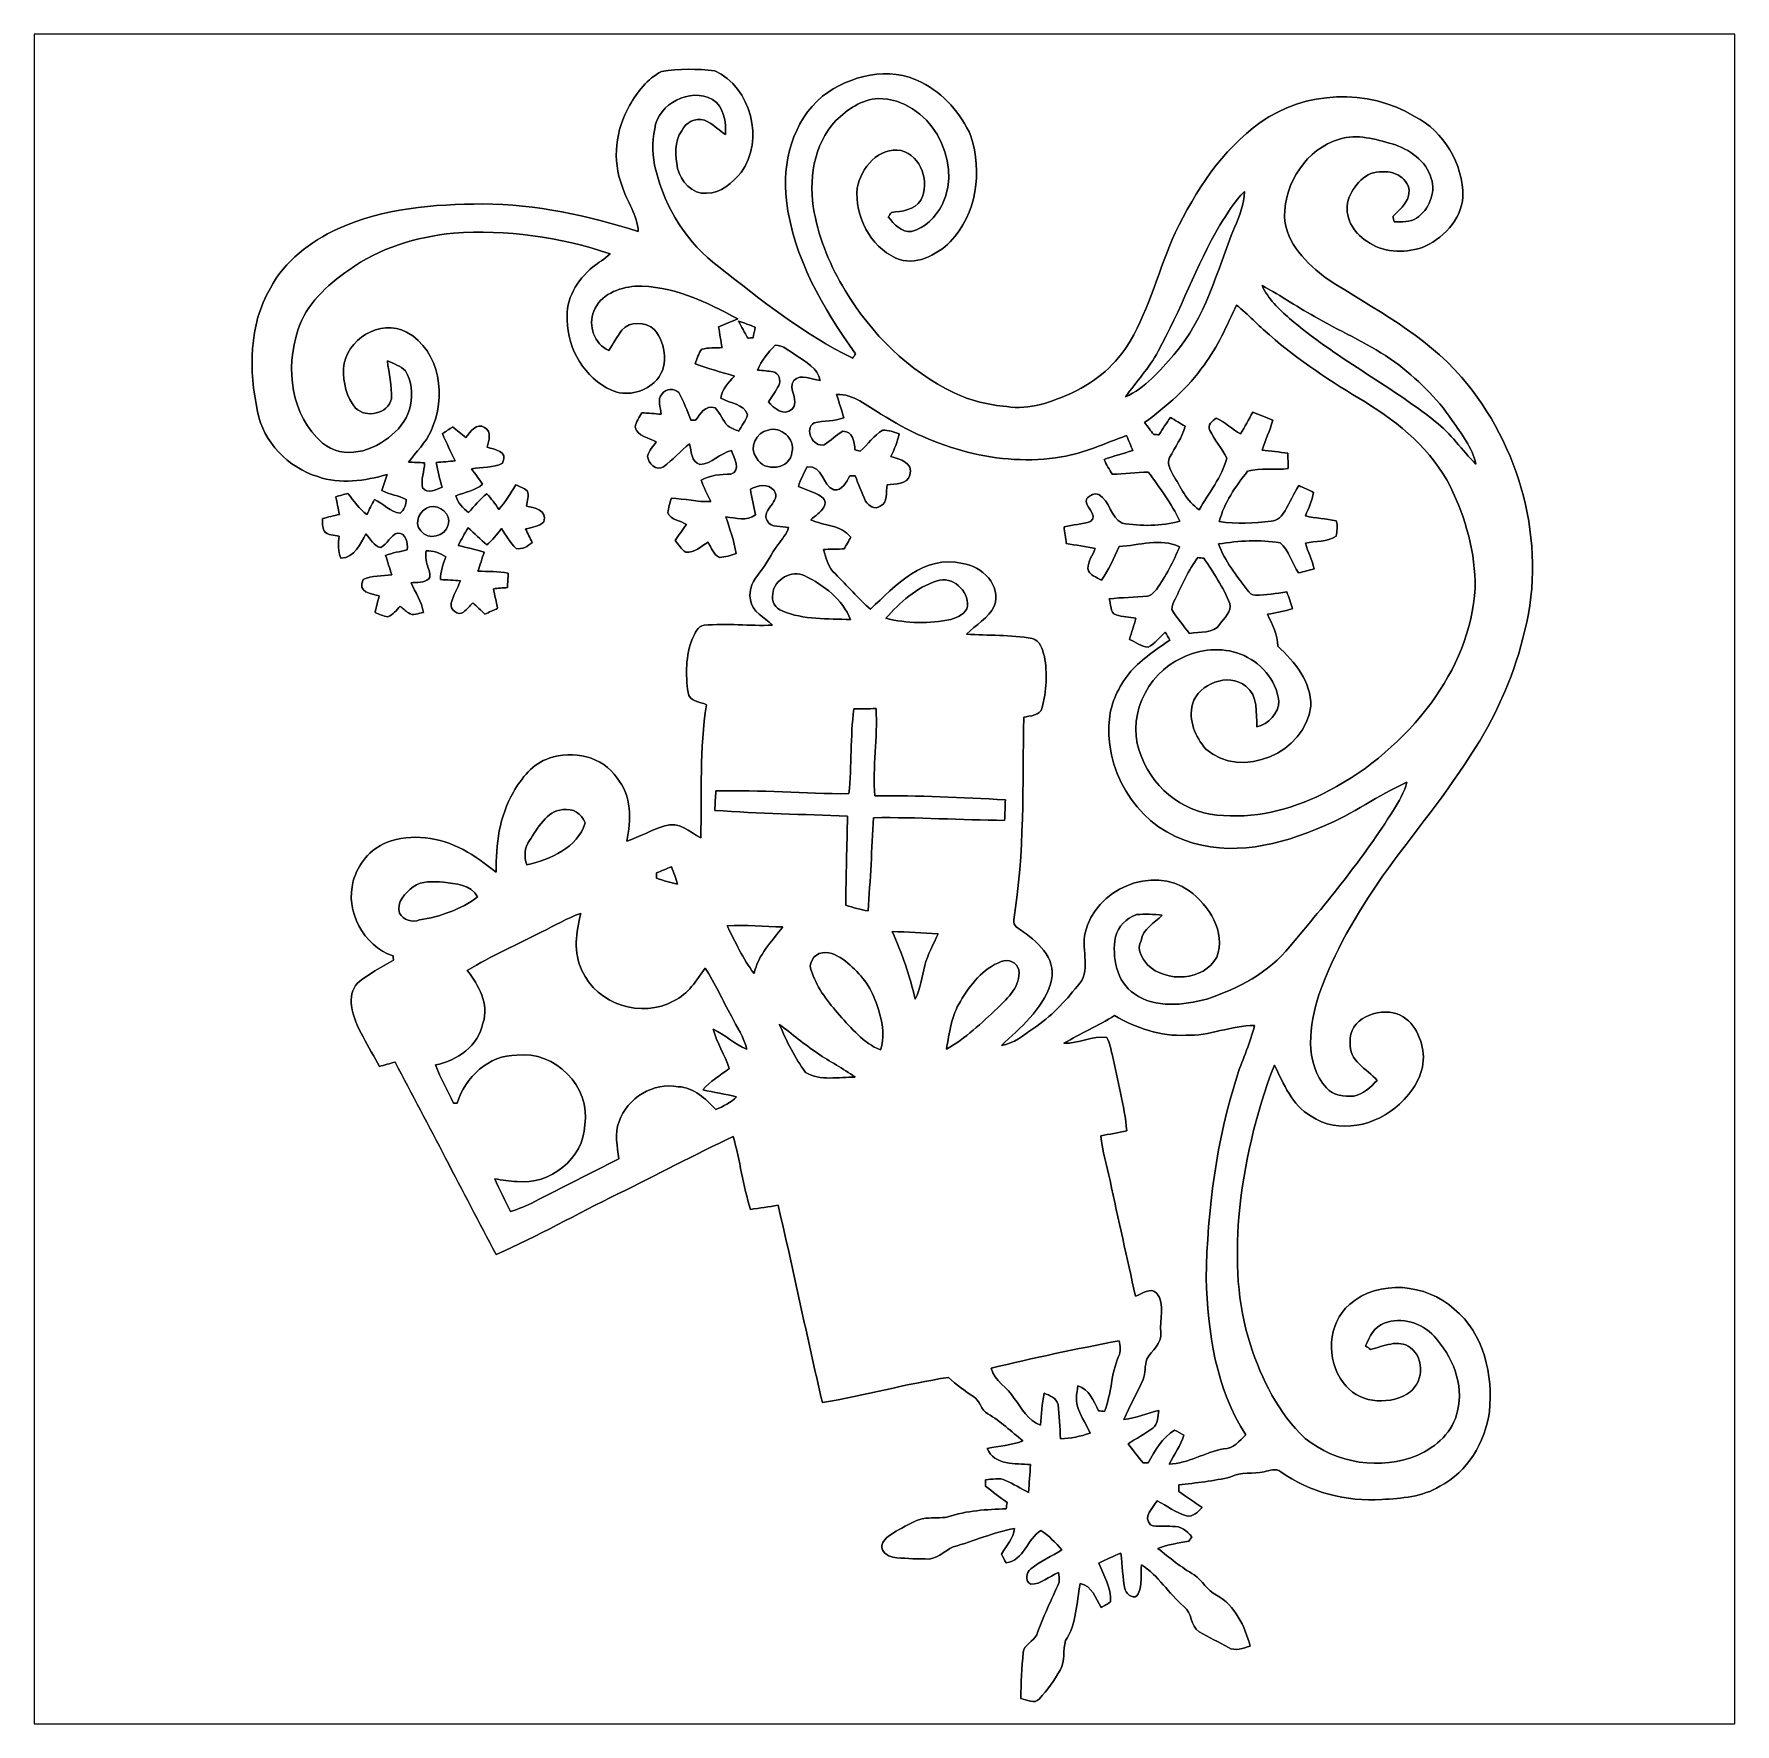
# Model space of a CAD drawing. Header units: centimetres. Extents: x -16.8 to 16.8, y -16.7 to 16.7.
import ezdxf

# ---------------------------------------------------------------- set-up
doc = ezdxf.new("R2010")
doc.units = ezdxf.units.CM
doc.header["$MEASUREMENT"] = 0
doc.layers.add('Layer 1', color=7, linetype='Continuous')

msp = doc.modelspace()

# ---------------------------------------------------------------- linework, layer by layer
at = {"layer": 'Layer 1', "color": 7}
for points, knots in [([(-16.77458, 16.66875), (-16.77458, 16.66875), (16.77458, 16.66875), (16.77458, 16.66875), (16.77458, 16.66875), (16.77458, 16.66875), (16.77458, -16.66875), (16.77458, -16.66875), (16.77458, -16.66875), (16.77458, -16.66875), (-16.77458, -16.66875), (-16.77458, -16.66875), (-16.77458, -16.66875), (-16.77458, -16.66875), (-16.77458, 16.66875), (-16.77458, 16.66875), (-16.77458, 16.66875), (-16.77458, 16.66875), (-16.77458, 16.66875), (-16.77458, 16.66875)], [0, 0, 0, 0, 0.16666667, 0.16666667, 0.16666667, 0.16666667, 0.33333333, 0.33333333, 0.33333333, 0.33333333, 0.5, 0.5, 0.5, 0.5, 0.66666667, 0.66666667, 0.66666667, 0.66666667, 1, 1, 1, 1]), ([(-4.39702, 15.92827), (-4.67678, 15.78822), (-4.87751, 15.52504), (-5.02744, 15.25799), (-5.02744, 15.25799), (-5.30401, 14.7828), (-5.37845, 14.18414), (-5.17349, 13.66767), (-5.17349, 13.66767), (-5.08459, 13.36357), (-4.86939, 13.09652), (-4.85599, 12.77126), (-4.85599, 12.77126), (-5.84553, 13.09123), (-6.87493, 13.31207), (-7.91951, 13.3156), (-7.91951, 13.3156), (-8.88929, 13.31419), (-9.88836, 13.23234), (-10.78265, 12.82735), (-10.78265, 12.82735), (-11.32346, 12.57124), (-11.82758, 12.19517), (-12.11333, 11.65648), (-12.11333, 11.65648), (-12.54019, 10.92412), (-12.53702, 10.03088), (-12.36521, 9.22337), (-12.36521, 9.22337), (-12.25091, 8.61519), (-11.76161, 8.11706), (-11.17812, 7.93715), (-11.17812, 7.93715), (-10.73397, 7.77946), (-10.24819, 7.85142), (-9.80616, 7.98124), (-9.80616, 7.98124), (-9.84285, 7.87506), (-9.88025, 7.76993), (-9.912, 7.66163), (-9.912, 7.66163), (-9.75889, 7.58578), (-9.58638, 7.5625), (-9.43293, 7.48912), (-9.43293, 7.48912), (-9.43081, 7.38576), (-9.47349, 7.2838), (-9.55111, 7.21466), (-9.55111, 7.21466), (-9.74866, 7.23618), (-9.88483, 7.41221), (-10.06122, 7.48665), (-10.06122, 7.48665), (-10.11308, 7.38822), (-10.16212, 7.28839), (-10.21045, 7.1882), (-10.21045, 7.1882), (-10.36073, 7.30074), (-10.46656, 7.45878), (-10.58192, 7.60377), (-10.58192, 7.60377), (-10.66341, 7.58578), (-10.74173, 7.5625), (-10.82181, 7.54062), (-10.82181, 7.54062), (-10.79994, 7.42421), (-10.77701, 7.30638), (-10.75055, 7.19032), (-10.75055, 7.19032), (-10.86273, 7.16527), (-10.97386, 7.13811), (-11.08498, 7.11024), (-11.08498, 7.11024), (-11.07863, 7.0298), (-11.0938, 6.9402), (-11.05112, 6.86788), (-11.05112, 6.86788), (-10.98127, 6.77686), (-10.85603, 6.77862), (-10.75302, 6.76451), (-10.75302, 6.76451), (-10.78018, 6.61741), (-10.78159, 6.46571), (-10.72056, 6.32601), (-10.72056, 6.32601), (-10.44469, 6.34541), (-10.34697, 6.60647), (-10.22703, 6.80649), (-10.22703, 6.80649), (-10.1413, 6.70807), (-10.07533, 6.56661), (-9.93422, 6.54085), (-9.93422, 6.54085), (-9.80123, 6.60435), (-9.74654, 6.77862), (-9.61073, 6.82413), (-9.61073, 6.82413), (-9.42728, 6.83225), (-9.40118, 6.62975), (-9.41388, 6.49076), (-9.41388, 6.49076), (-9.5571, 6.46112), (-9.70104, 6.43326), (-9.83933, 6.38351), (-9.83933, 6.38351), (-9.80264, 6.25616), (-9.75783, 6.13022), (-9.71938, 6.00322), (-9.71938, 6.00322), (-9.90741, 5.97147), (-10.11202, 5.99511), (-10.28524, 5.90762), (-10.28524, 5.90762), (-10.40165, 5.65714), (-10.12014, 5.62292), (-9.96597, 5.58835), (-9.96597, 5.58835), (-9.99349, 5.47793), (-10.02312, 5.36963), (-10.04888, 5.25851), (-10.04888, 5.25851), (-9.96597, 5.22358), (-9.88378, 5.18195), (-9.79311, 5.17313), (-9.79311, 5.17313), (-9.69081, 5.21159), (-9.62695, 5.30648), (-9.55287, 5.38163), (-9.55287, 5.38163), (-9.50031, 5.33682), (-9.44915, 5.28884), (-9.39165, 5.24969), (-9.39165, 5.24969), (-9.3031, 5.18054), (-9.18916, 5.24475), (-9.09285, 5.26027), (-9.09285, 5.26027), (-9.1253, 5.47441), (-9.25301, 5.64797), (-9.33873, 5.84059), (-9.33873, 5.84059), (-9.22232, 5.85893), (-9.08121, 5.83353), (-8.98666, 5.91926), (-8.98666, 5.91926), (-8.93057, 6.00428), (-8.99407, 6.10023), (-9.01594, 6.18525), (-9.01594, 6.18525), (-9.05404, 6.27733), (-9.04522, 6.37822), (-9.04205, 6.47488), (-9.04205, 6.47488), (-8.90235, 6.47559), (-8.76829, 6.4329), (-8.65364, 6.35635), (-8.65364, 6.35635), (-8.71044, 6.21277), (-8.75524, 6.06319), (-8.757, 5.90762), (-8.757, 5.90762), (-8.62648, 5.89986), (-8.49524, 5.89421), (-8.36471, 5.88222), (-8.36471, 5.88222), (-8.42257, 5.73546), (-8.503, 5.59647), (-8.54463, 5.44336), (-8.54463, 5.44336), (-8.58273, 5.32024), (-8.40881, 5.17701), (-8.30121, 5.26697), (-8.30121, 5.26697), (-8.23101, 5.31777), (-8.17774, 5.38692), (-8.11989, 5.45077), (-8.11989, 5.45077), (-8.04086, 5.37598), (-7.96184, 5.30049), (-7.88247, 5.22534), (-7.88247, 5.22534), (-7.79815, 5.26274), (-7.71419, 5.30119), (-7.63094, 5.34106), (-7.63094, 5.34106), (-7.65775, 5.47017), (-7.68668, 5.59823), (-7.71384, 5.72699), (-7.71384, 5.72699), (-7.62176, 5.73476), (-7.52969, 5.74181), (-7.43726, 5.74887), (-7.43726, 5.74887), (-7.43126, 5.84447), (-7.42562, 5.94007), (-7.41998, 6.03532), (-7.41998, 6.03532), (-7.61859, 6.06637), (-7.82038, 6.06566), (-8.02076, 6.07413), (-8.02076, 6.07413), (-7.97736, 6.1976), (-7.93256, 6.32107), (-7.89869, 6.44737), (-7.89869, 6.44737), (-8.06556, 6.50275), (-8.23877, 6.53415), (-8.40775, 6.58036), (-8.40775, 6.58036), (-8.34708, 6.69996), (-8.28146, 6.81637), (-8.2109, 6.92997), (-8.2109, 6.92997), (-8.08778, 6.81708), (-7.96996, 6.69819), (-7.84331, 6.58883), (-7.84331, 6.58883), (-7.73501, 6.68479), (-7.64434, 6.79803), (-7.55579, 6.91197), (-7.55579, 6.91197), (-7.46125, 6.78109), (-7.38293, 6.63575), (-7.26722, 6.5211), (-7.26722, 6.5211), (-7.13952, 6.49287), (-7.04003, 6.5659), (-6.94937, 6.63857), (-6.94937, 6.63857), (-6.99241, 6.72747), (-7.03686, 6.81567), (-7.07954, 6.90492), (-7.07954, 6.90492), (-6.95748, 6.94196), (-6.8132, 6.94514), (-6.72218, 7.04532), (-6.72218, 7.04532), (-6.63646, 7.27357), (-6.91833, 7.32719), (-7.06226, 7.35718), (-7.06226, 7.35718), (-7.05062, 7.45631), (-7.00476, 7.56214), (-7.04779, 7.65881), (-7.04779, 7.65881), (-7.11271, 7.71243), (-7.19384, 7.7403), (-7.27004, 7.77381), (-7.27004, 7.77381), (-7.37729, 7.60942), (-7.47183, 7.43444), (-7.6073, 7.29086), (-7.6073, 7.29086), (-7.67715, 7.39987), (-7.75441, 7.50464), (-7.84437, 7.59848), (-7.84437, 7.59848), (-7.97701, 7.48877), (-8.08955, 7.35789), (-8.20314, 7.22912), (-8.20314, 7.22912), (-8.31603, 7.31344), (-8.41234, 7.42068), (-8.45361, 7.55968), (-8.45361, 7.55968), (-8.27617, 7.6327), (-8.07261, 7.65598), (-7.92692, 7.79039), (-7.92692, 7.79039), (-7.99818, 7.89058), (-8.07191, 7.98901), (-8.14317, 8.08884), (-8.14317, 8.08884), (-7.94138, 8.13294), (-7.71596, 8.10472), (-7.53145, 8.20385), (-7.53145, 8.20385), (-7.41433, 8.45044), (-7.6902, 8.46949), (-7.83484, 8.51888), (-7.83484, 8.51888), (-7.80662, 8.64694), (-7.73677, 8.82721), (-7.88811, 8.90552), (-7.88811, 8.90552), (-8.04192, 9.01277), (-8.17104, 8.81309), (-8.25606, 8.70832), (-8.25606, 8.70832), (-8.34319, 8.77852), (-8.42998, 8.84802), (-8.51747, 8.91787), (-8.51747, 8.91787), (-8.58379, 8.87448), (-8.65011, 8.83144), (-8.71643, 8.78805), (-8.71643, 8.78805), (-8.64553, 8.60284), (-8.55133, 8.42751), (-8.46914, 8.24653), (-8.46914, 8.24653), (-8.59296, 8.23701), (-8.71749, 8.22819), (-8.84061, 8.21761), (-8.84061, 8.21761), (-8.81168, 8.05215), (-8.77605, 7.88741), (-8.72419, 7.7276), (-8.72419, 7.7276), (-8.84343, 7.68209), (-9.00994, 7.58684), (-9.10978, 7.71807), (-9.10978, 7.71807), (-9.15176, 7.87894), (-9.07344, 8.04545), (-9.07098, 8.20808), (-9.07098, 8.20808), (-9.1761, 8.21619), (-9.28194, 8.21937), (-9.38742, 8.22254), (-9.38742, 8.22254), (-9.23819, 8.42645), (-9.04663, 8.60425), (-8.94433, 8.8392), (-8.94433, 8.8392), (-8.64517, 9.48725), (-8.74571, 10.41894), (-9.42587, 10.78759), (-9.42587, 10.78759), (-9.94339, 11.06488), (-10.62955, 10.6426), (-10.67223, 10.07181), (-10.67223, 10.07181), (-10.67682, 9.79629), (-10.61826, 9.50136), (-10.43199, 9.28864), (-10.43199, 9.28864), (-10.21856, 9.08509), (-9.79664, 9.17469), (-9.72361, 9.47526), (-9.72361, 9.47526), (-9.71197, 9.72679), (-9.77653, 9.97444), (-9.80546, 10.22315), (-9.80546, 10.22315), (-9.68199, 10.16741), (-9.54758, 10.11978), (-9.44845, 10.02524), (-9.44845, 10.02524), (-9.20821, 9.61566), (-9.33626, 9.04557), (-9.71656, 8.76371), (-9.71656, 8.76371), (-10.0711, 8.43104), (-10.67823, 8.26064), (-11.08498, 8.60072), (-11.08498, 8.60072), (-11.70658, 9.13941), (-11.82582, 10.07674), (-11.56794, 10.82569), (-11.56794, 10.82569), (-11.41307, 11.33898), (-10.99326, 11.71646), (-10.5664, 12.01279), (-10.5664, 12.01279), (-9.96491, 12.44741), (-9.23325, 12.6679), (-8.50089, 12.74022), (-8.50089, 12.74022), (-7.45737, 12.81818), (-6.40398, 12.66543), (-5.41338, 12.33452), (-5.41338, 12.33452), (-5.51568, 12.23081), (-5.64444, 12.16096), (-5.75733, 12.07064), (-5.75733, 12.07064), (-6.0579, 11.81488), (-6.29991, 11.43635), (-6.25616, 11.02572), (-6.25616, 11.02572), (-6.2544, 10.45386), (-5.9115, 9.88131), (-5.38727, 9.64247), (-5.38727, 9.64247), (-5.10716, 9.51689), (-4.76215, 9.59203), (-4.5406, 9.79699), (-4.5406, 9.79699), (-4.24321, 10.06616), (-4.30142, 10.55546), (-4.54166, 10.84016), (-4.54166, 10.84016), (-4.71311, 10.99291), (-5.02497, 11.01266), (-5.17984, 10.82675), (-5.17984, 10.82675), (-5.27791, 10.70257), (-5.34917, 10.5597), (-5.43525, 10.42741), (-5.43525, 10.42741), (-5.72699, 10.54735), (-5.84694, 10.91636), (-5.73511, 11.20211), (-5.73511, 11.20211), (-5.60705, 11.52349), (-5.24334, 11.67059), (-4.92054, 11.69211), (-4.92054, 11.69211), (-4.19029, 11.71822), (-3.51825, 11.38555), (-2.89207, 11.04971), (-2.89207, 11.04971), (-3.01943, 10.99785), (-3.14748, 10.94881), (-3.27131, 10.88954), (-3.27131, 10.88954), (-3.25049, 10.75373), (-3.22756, 10.61755), (-3.20393, 10.48209), (-3.20393, 10.48209), (-3.33728, 10.47327), (-3.47592, 10.48808), (-3.60504, 10.44963), (-3.60504, 10.44963), (-3.67348, 10.36955), (-3.6897, 10.25666), (-3.73451, 10.16529), (-3.73451, 10.16529), (-3.48262, 10.06475), (-3.21839, 10.00125), (-2.9591, 9.92223), (-2.9591, 9.92223), (-3.07199, 9.79099), (-3.20816, 9.66858), (-3.22862, 9.48337), (-3.22862, 9.48337), (-3.05188, 9.38177), (-2.76578, 9.3793), (-2.70228, 9.15352), (-2.70228, 9.15352), (-2.73826, 9.03746), (-2.81975, 8.94186), (-2.87055, 8.83285), (-2.87055, 8.83285), (-2.94569, 8.86601), (-3.02613, 8.89035), (-3.09245, 8.93974), (-3.09245, 8.93974), (-3.19193, 9.04487), (-3.23779, 9.19127), (-3.34257, 9.29181), (-3.34257, 9.29181), (-3.54083, 9.35778), (-3.63185, 9.17363), (-3.72745, 9.04981), (-3.72745, 9.04981), (-3.75073, 9.05051), (-3.79695, 9.05157), (-3.82023, 9.05228), (-3.82023, 9.05228), (-3.89431, 9.23607), (-3.9564, 9.42657), (-4.05694, 9.59767), (-4.05694, 9.59767), (-4.14584, 9.6834), (-4.31624, 9.6774), (-4.38714, 9.57157), (-4.38714, 9.57157), (-4.48945, 9.45797), (-4.41643, 9.30028), (-4.40478, 9.16869), (-4.40478, 9.16869), (-4.53214, 9.17822), (-4.6609, 9.18951), (-4.7879, 9.19727), (-4.7879, 9.19727), (-4.83799, 9.10555), (-4.90714, 9.01735), (-4.91843, 8.91046), (-4.91843, 8.91046), (-4.86974, 8.72596), (-4.64573, 8.70126), (-4.50039, 8.62506), (-4.50039, 8.62506), (-4.56318, 8.53546), (-4.64961, 8.45326), (-4.67148, 8.34214), (-4.67148, 8.34214), (-4.67395, 8.1982), (-4.49509, 8.03628), (-4.35892, 8.13294), (-4.35892, 8.13294), (-4.17089, 8.26241), (-4.03119, 8.45044), (-3.84351, 8.58202), (-3.84351, 8.58202), (-3.80824, 8.43809), (-3.816, 8.22748), (-3.63996, 8.17704), (-3.63996, 8.17704), (-3.40219, 8.19009), (-3.2445, 8.40034), (-3.01872, 8.45467), (-3.01872, 8.45467), (-2.97498, 8.3125), (-2.81411, 8.05709), (-3.0286, 7.98371), (-3.0286, 7.98371), (-3.2318, 7.98477), (-3.43606, 7.9696), (-3.61809, 7.86906), (-3.61809, 7.86906), (-3.56694, 7.72336), (-3.49532, 7.58578), (-3.42653, 7.44749), (-3.42653, 7.44749), (-3.68794, 7.43126), (-3.94406, 7.50323), (-4.20441, 7.51205), (-4.20441, 7.51205), (-4.23404, 7.41786), (-4.26014, 7.32296), (-4.2732, 7.22418), (-4.2732, 7.22418), (-4.21993, 7.07707), (-4.02414, 7.07355), (-3.90807, 6.99452), (-3.90807, 6.99452), (-3.98286, 6.8901), (-4.05659, 6.78462), (-4.12821, 6.67808), (-4.12821, 6.67808), (-4.06506, 6.59624), (-4.0072, 6.50558), (-3.92007, 6.44631), (-3.92007, 6.44631), (-3.74368, 6.42726), (-3.61844, 6.56308), (-3.47839, 6.64316), (-3.47839, 6.64316), (-3.41489, 6.53591), (-3.37644, 6.39516), (-3.25261, 6.34153), (-3.25261, 6.34153), (-3.14008, 6.35141), (-3.03071, 6.38387), (-2.92488, 6.42232), (-2.92488, 6.42232), (-2.9658, 6.66926), (-3.05329, 6.90421), (-3.12702, 7.14234), (-3.12702, 7.14234), (-2.92806, 7.12294), (-2.72344, 7.04709), (-2.54282, 7.18573), (-2.54282, 7.18573), (-2.57845, 7.3533), (-2.61549, 7.52052), (-2.64513, 7.68879), (-2.64513, 7.68879), (-2.50296, 7.76323), (-2.29059, 7.81544), (-2.17946, 7.66233), (-2.17946, 7.66233), (-2.02283, 7.44855), (-2.44193, 7.28945), (-2.31493, 7.07037), (-2.31493, 7.07037), (-2.23203, 6.91762), (-2.03271, 6.96595), (-1.89089, 6.93455), (-1.89089, 6.93455), (-1.92899, 6.80226), (-2.02847, 6.70172), (-2.10291, 6.58989), (-2.10291, 6.58989), (-2.23132, 6.41844), (-2.32234, 6.22265), (-2.45639, 6.05543), (-2.45639, 6.05543), (-2.57669, 5.90021), (-2.69311, 5.71606), (-2.64301, 5.50862), (-2.64301, 5.50862), (-2.61514, 5.26768), (-2.36714, 5.1622), (-2.21227, 5.00733), (-2.21227, 5.00733), (-2.66136, 4.98898), (-3.11115, 5.04719), (-3.55918, 5.00486), (-3.55918, 5.00486), (-3.69006, 4.98863), (-3.73874, 4.84434), (-3.78919, 4.7438), (-3.78919, 4.7438), (-3.92571, 4.40831), (-3.92183, 4.03225), (-3.87456, 3.67877), (-3.87456, 3.67877), (-3.85516, 3.50097), (-3.64384, 3.4992), (-3.51261, 3.43888), (-3.51261, 3.43888), (-3.6449, 2.57034), (-3.60468, 1.68769), (-3.62338, 0.81209), (-3.62338, 0.81209), (-3.84351, 0.92851), (-4.05906, 1.14794), (-4.33176, 1.04775), (-4.33176, 1.04775), (-4.5914, 0.97049), (-4.82918, 0.83256), (-5.08529, 0.74436), (-5.08529, 0.74436), (-4.99392, 1.16628), (-4.98722, 1.64324), (-5.27579, 1.99178), (-5.27579, 1.99178), (-5.5559, 2.42111), (-6.14962, 2.54706), (-6.61458, 2.38054), (-6.61458, 2.38054), (-6.93984, 2.28388), (-7.15645, 1.99002), (-7.32049, 1.71133), (-7.32049, 1.71133), (-7.59707, 1.23719), (-7.66974, 0.67733), (-7.65634, 0.13688), (-7.65634, 0.13688), (-7.87047, 0.28963), (-8.07438, 0.45896), (-8.30898, 0.57961), (-8.30898, 0.57961), (-8.76723, 0.82515), (-9.3285, 0.9077), (-9.82169, 0.71967), (-9.82169, 0.71967), (-10.14624, 0.58808), (-10.38719, 0.29704), (-10.47715, -0.03881), (-10.47715, -0.03881), (-10.64189, -0.63465), (-10.27783, -1.31621), (-9.69328, -1.5173), (-9.69328, -1.5173), (-9.69081, -1.53882), (-9.68516, -1.5815), (-9.68234, -1.60302), (-9.68234, -1.60302), (-9.92752, -1.74237), (-10.17834, -1.87643), (-10.39566, -2.0574), (-10.39566, -2.0574), (-10.5029, -2.17346), (-10.53783, -2.34633), (-10.51595, -2.49978), (-10.51595, -2.49978), (-10.44152, -2.93934), (-10.15894, -3.30553), (-9.9635, -3.69711), (-9.9635, -3.69711), (-9.85979, -3.6703), (-9.75678, -3.64102), (-9.65341, -3.61209), (-9.65341, -3.61209), (-8.98349, -4.87468), (-8.32626, -6.14433), (-7.66128, -7.40939), (-7.66128, -7.40939), (-6.84036, -7.05132), (-6.06249, -6.60259), (-5.25674, -6.21242), (-5.25674, -6.21242), (-4.49509, -5.84129), (-3.74897, -5.43807), (-2.98168, -5.07824), (-2.98168, -5.07824), (-2.85221, -5.55449), (-2.78941, -6.04802), (-2.64266, -6.51969), (-2.64266, -6.51969), (-2.46168, -6.49323), (-2.28071, -6.46465), (-2.09938, -6.43678), (-2.09938, -6.43678), (-1.79141, -7.73007), (-1.53106, -9.03464), (-1.22414, -10.32863), (-1.22414, -10.32863), (-0.38911, -10.1914), (0.42651, -9.95786), (1.2633, -9.83086), (1.2633, -9.83086), (1.41041, -9.97867), (1.5815, -10.09791), (1.75754, -10.21009), (1.75754, -10.21009), (1.88101, -10.29617), (1.905, -10.47044), (2.03553, -10.55088), (2.03553, -10.55088), (2.29023, -10.69516), (2.50049, -10.90189), (2.7305, -11.0811), (2.7305, -11.0811), (2.5079, -11.17953), (2.25954, -11.17917), (2.026, -11.23597), (2.026, -11.23597), (2.16958, -11.56935), (2.58339, -11.52842), (2.88008, -11.55312), (2.88008, -11.55312), (2.86808, -11.73515), (2.85609, -11.91824), (2.83986, -12.10098), (2.83986, -12.10098), (2.68711, -12.02584), (2.54388, -11.93306), (2.38936, -11.86286), (2.38936, -11.86286), (2.26483, -11.80394), (2.12302, -11.84346), (1.99214, -11.85333), (1.99214, -11.85333), (1.99284, -11.88473), (1.9939, -11.94752), (1.99461, -11.97892), (1.99461, -11.97892), (2.13466, -12.08652), (2.27542, -12.19341), (2.41653, -12.30066), (2.41653, -12.30066), (2.41159, -12.34087), (2.40665, -12.38109), (2.40171, -12.42201), (2.40171, -12.42201), (2.01471, -12.43859), (1.61784, -12.45694), (1.24848, -12.58288), (1.24848, -12.58288), (1.10596, -12.61604), (0.9592, -12.58993), (0.81597, -12.61145), (0.81597, -12.61145), (0.61736, -12.63368), (0.44979, -12.74727), (0.27799, -12.83758), (0.27799, -12.83758), (0.15593, -12.91943), (-0.01411, -12.9861), (-0.05045, -13.14521), (-0.05045, -13.14521), (-0.07232, -13.26762), (0.05715, -13.35546), (0.16228, -13.37945), (0.16228, -13.37945), (0.37253, -13.40626), (0.58667, -13.40979), (0.79939, -13.4112), (0.79939, -13.4112), (1.02376, -13.44542), (1.17299, -13.2588), (1.35572, -13.17378), (1.35572, -13.17378), (1.76177, -13.06301), (2.14877, -12.88662), (2.56399, -12.81042), (2.56399, -12.81042), (2.54282, -13.00586), (2.40594, -13.15438), (2.30717, -13.31595), (2.30717, -13.31595), (2.33751, -13.37451), (2.36784, -13.43272), (2.39854, -13.49234), (2.39854, -13.49234), (2.75237, -13.44013), (2.8127, -13.01997), (3.08292, -12.84993), (3.08292, -12.84993), (3.24556, -12.9473), (3.36903, -13.09582), (3.49991, -13.23093), (3.49991, -13.23093), (3.29671, -13.36005), (3.07375, -13.45988), (2.88466, -13.60981), (2.88466, -13.60981), (2.79329, -13.68566), (2.76684, -13.84723), (2.88431, -13.91285), (2.88431, -13.91285), (3.08892, -13.91744), (3.24661, -13.75551), (3.42865, -13.68143), (3.42865, -13.68143), (3.43535, -13.74316), (3.45616, -13.80666), (3.44346, -13.86946), (3.44346, -13.86946), (3.29953, -14.2173), (3.12349, -14.55208), (3.00249, -14.90909), (3.00249, -14.90909), (2.93864, -15.04103), (2.75308, -15.09924), (2.7365, -15.25588), (2.7365, -15.25588), (2.70545, -15.55785), (2.69487, -15.86159), (2.68676, -16.16498), (2.68676, -16.16498), (2.80494, -16.18686), (2.95381, -16.28493), (3.05188, -16.17592), (3.05188, -16.17592), (3.20922, -16.00165), (3.35527, -15.81256), (3.46428, -15.60407), (3.46428, -15.60407), (3.56799, -15.42662), (3.5112, -15.21107), (3.57117, -15.02339), (3.57117, -15.02339), (3.79271, -14.69496), (3.78425, -14.27339), (3.86009, -13.89839), (3.86009, -13.89839), (4.0954, -13.94072), (4.16172, -14.19366), (4.27143, -14.37005), (4.27143, -14.37005), (4.33493, -14.33583), (4.40196, -14.30514), (4.45699, -14.25716), (4.45699, -14.25716), (4.47816, -13.98094), (4.31694, -13.74634), (4.22875, -13.49728), (4.22875, -13.49728), (4.37092, -13.42637), (4.51414, -13.35546), (4.66407, -13.30078), (4.66407, -13.30078), (4.68983, -13.54173), (4.69441, -13.78656), (4.74768, -14.02362), (4.74768, -14.02362), (4.77802, -14.12169), (4.94347, -14.23564), (5.00168, -14.10194), (5.00168, -14.10194), (5.09905, -13.92908), (5.03837, -13.71424), (5.07118, -13.52621), (5.07118, -13.52621), (5.3975, -13.74422), (5.60634, -14.09453), (5.90232, -14.34853), (5.90232, -14.34853), (6.07131, -14.47236), (6.02791, -14.73623), (6.20536, -14.85053), (6.20536, -14.85053), (6.39516, -14.95813), (6.5913, -15.05514), (6.78251, -15.16133), (6.78251, -15.16133), (6.91727, -15.23894), (7.07884, -15.17368), (7.21466, -15.13064), (7.21466, -15.13064), (7.10071, -14.74435), (6.92115, -14.32525), (6.54685, -14.12699), (6.54685, -14.12699), (6.36094, -14.03914), (6.27133, -13.84053), (6.1087, -13.72553), (6.1087, -13.72553), (5.85011, -13.58089), (5.62328, -13.38827), (5.3915, -13.20624), (5.3915, -13.20624), (5.58553, -13.12404), (5.79684, -13.10393), (6.00251, -13.06442), (6.00251, -13.06442), (6.01768, -13.04184), (6.04837, -12.99669), (6.06354, -12.97411), (6.06354, -12.97411), (5.96512, -12.86298), (5.84341, -12.75292), (5.67866, -12.77479), (5.67866, -12.77479), (5.53579, -12.75292), (5.38656, -12.79031), (5.24863, -12.74304), (5.24863, -12.74304), (5.08706, -12.58993), (5.29237, -12.39696), (5.37774, -12.26961), (5.37774, -12.26961), (5.57212, -12.3638), (5.74746, -12.50244), (5.95771, -12.56136), (5.95771, -12.56136), (6.08718, -12.59381), (6.18666, -12.48092), (6.26569, -12.39591), (6.26569, -12.39591), (6.11187, -12.29007), (5.95806, -12.18459), (5.80461, -12.08017), (5.80461, -12.08017), (5.8039, -12.03678), (5.80355, -11.99374), (5.80355, -11.95141), (5.80355, -11.95141), (6.14715, -11.91295), (6.49393, -11.87415), (6.83048, -11.79618), (6.83048, -11.79618), (7.03262, -11.68118), (7.2704, -11.74468), (7.48736, -11.69176), (7.48736, -11.69176), (7.59319, -11.67871), (7.71948, -11.61062), (7.81579, -11.69211), (7.81579, -11.69211), (8.38764, -12.10486), (9.10872, -12.28337), (9.80863, -12.24139), (9.80863, -12.24139), (10.19845, -12.21493), (10.61297, -12.19094), (10.95446, -11.97857), (10.95446, -11.97857), (11.4995, -11.69599), (11.85051, -11.11179), (11.92953, -10.51242), (11.92953, -10.51242), (12.01102, -9.78641), (11.82052, -8.9662), (11.23668, -8.48325), (11.23668, -8.48325), (10.68317, -7.98089), (9.75325, -7.89093), (9.1694, -8.39364), (9.1694, -8.39364), (8.73866, -8.77147), (8.70091, -9.48443), (9.0491, -9.93069), (9.0491, -9.93069), (9.3158, -10.3318), (9.90812, -10.39107), (10.30429, -10.16106), (10.30429, -10.16106), (10.62567, -9.97409), (10.67364, -9.46891), (10.37061, -9.24313), (10.37061, -9.24313), (10.13742, -9.06815), (9.83615, -9.21914), (9.58462, -9.28053), (9.58462, -9.28053), (9.55252, -9.25654), (9.52041, -9.23255), (9.48902, -9.20926), (9.48902, -9.20926), (9.56486, -9.02935), (9.66011, -8.83673), (9.85591, -8.76159), (9.85591, -8.76159), (10.19634, -8.63177), (10.60062, -8.75383), (10.84086, -9.02088), (10.84086, -9.02088), (11.19752, -9.40788), (11.436, -9.96315), (11.30088, -10.49373), (11.30088, -10.49373), (11.22362, -10.90048), (10.88037, -11.2014), (10.51948, -11.36579), (10.51948, -11.36579), (9.79346, -11.66812), (8.90517, -11.53372), (8.29804, -11.03454), (8.29804, -11.03454), (7.7657, -10.54135), (7.44185, -9.86861), (7.21748, -9.1888), (7.21748, -9.1888), (6.94761, -8.37988), (6.9275, -7.51311), (6.98782, -6.67032), (6.98782, -6.67032), (7.08378, -5.64444), (7.31802, -4.63127), (7.69056, -3.67065), (7.69056, -3.67065), (7.87506, -4.04001), (8.03451, -4.46158), (8.41234, -4.67607), (8.41234, -4.67607), (8.94715, -5.04402), (9.70739, -4.86869), (10.15612, -4.44147), (10.15612, -4.44147), (10.41647, -4.20158), (10.63131, -3.87562), (10.62884, -3.51014), (10.62884, -3.51014), (10.61367, -3.16794), (10.4521, -2.78765), (10.1092, -2.66136), (10.1092, -2.66136), (9.73032, -2.5273), (9.14647, -2.75872), (9.18527, -3.22792), (9.18527, -3.22792), (9.14682, -3.58669), (9.51689, -3.74156), (9.71621, -3.97193), (9.71621, -3.97193), (9.58709, -4.10351), (9.44457, -4.2485), (9.25618, -4.28202), (9.25618, -4.28202), (9.06851, -4.29895), (8.84908, -4.2739), (8.72031, -4.1208), (8.72031, -4.1208), (8.26841, -3.62585), (8.38235, -2.87091), (8.56686, -2.28635), (8.56686, -2.28635), (8.86142, -1.44709), (9.31616, -0.6731), (9.82486, 0.05327), (9.82486, 0.05327), (10.43305, 0.90205), (11.10791, 1.70427), (11.65789, 2.59397), (11.65789, 2.59397), (12.10416, 3.30518), (12.44141, 4.08622), (12.6298, 4.90573), (12.6298, 4.90573), (13.06477, 6.64316), (12.53807, 8.55204), (11.38202, 9.90071), (11.38202, 9.90071), (10.65389, 10.7382), (9.65059, 11.2462), (8.7316, 11.83781), (8.7316, 11.83781), (8.32944, 12.13697), (7.91527, 12.53843), (7.88811, 13.07218), (7.88811, 13.07218), (7.89234, 13.73576), (8.32414, 14.4018), (8.97326, 14.59512), (8.97326, 14.59512), (9.31968, 14.70237), (9.68057, 14.59618), (10.01571, 14.50022), (10.01571, 14.50022), (10.3505, 14.39862), (10.68282, 14.17038), (10.78512, 13.82113), (10.78512, 13.82113), (10.88072, 13.52444), (10.73397, 13.21012), (10.49549, 13.03408), (10.49549, 13.03408), (10.36249, 12.95576), (10.20127, 12.96811), (10.05452, 12.96176), (10.05452, 12.96176), (10.04852, 12.98963), (10.03653, 13.04502), (10.03053, 13.07289), (10.03053, 13.07289), (10.1473, 13.19212), (10.29123, 13.30501), (10.33427, 13.47364), (10.33427, 13.47364), (10.41682, 13.76821), (10.08592, 13.98305), (9.82486, 13.94919), (9.82486, 13.94919), (9.49219, 13.97741), (9.24525, 13.67649), (9.14541, 13.39427), (9.14541, 13.39427), (9.05475, 13.07782), (9.24313, 12.74621), (9.51159, 12.58394), (9.51159, 12.58394), (9.81604, 12.35146), (10.23444, 12.34264), (10.58862, 12.44917), (10.58862, 12.44917), (11.00279, 12.61639), (11.37638, 12.99492), (11.40954, 13.45953), (11.40954, 13.45953), (11.41201, 14.10652), (11.03842, 14.74858), (10.45669, 15.04139), (10.45669, 15.04139), (9.53488, 15.6016), (8.28604, 15.55115), (7.41186, 14.92038), (7.41186, 14.92038), (6.65656, 14.37922), (6.13304, 13.57454), (5.73511, 12.74833), (5.73511, 12.74833), (5.40808, 12.04736), (5.24157, 11.27689), (4.84329, 10.60838), (4.84329, 10.60838), (4.58329, 10.16), (4.17019, 9.81146), (3.70417, 9.59097), (3.70417, 9.59097), (3.30129, 9.40929), (2.85821, 9.2516), (2.41088, 9.31792), (2.41088, 9.31792), (2.05246, 9.34967), (1.69651, 9.43539), (1.37125, 9.59167), (1.37125, 9.59167), (0.47166, 10.02453), (-0.26529, 10.7569), (-0.77541, 11.60886), (-0.77541, 11.60886), (-1.06292, 12.08158), (-1.27882, 12.60193), (-1.38536, 13.14556), (-1.38536, 13.14556), (-1.4986, 13.77244), (-1.41146, 14.48153), (-0.95814, 14.96272), (-0.95814, 14.96272), (-0.72919, 15.18179), (-0.45261, 15.37864), (-0.12383, 15.39557), (-0.12383, 15.39557), (0.87418, 15.40581), (1.57021, 14.17002), (1.13453, 13.29866), (1.13453, 13.29866), (1.01247, 13.05772), (0.79869, 12.8464), (0.53516, 12.77161), (0.53516, 12.77161), (0.33373, 12.75503), (0.18274, 12.91414), (0.07408, 13.06336), (0.07408, 13.06336), (0.09454, 13.09194), (0.11465, 13.12051), (0.13547, 13.14909), (0.13547, 13.14909), (0.34325, 13.17166), (0.59796, 13.19248), (0.71649, 13.39427), (0.71649, 13.39427), (0.90805, 13.73999), (0.72143, 14.26104), (0.33126, 14.37181), (0.33126, 14.37181), (-0.11571, 14.44907), (-0.46179, 14.02856), (-0.5394, 13.62992), (-0.5394, 13.62992), (-0.58632, 13.08135), (-0.28822, 12.48269), (0.22296, 12.2495), (0.22296, 12.2495), (0.60254, 12.07911), (1.02164, 12.3063), (1.29752, 12.56665), (1.29752, 12.56665), (1.81504, 13.11346), (1.93428, 13.95307), (1.70568, 14.65439), (1.70568, 14.65439), (1.50954, 15.10312), (1.16664, 15.49753), (0.72425, 15.7166), (0.72425, 15.7166), (0.10019, 16.04539), (-0.68686, 15.85136), (-1.22449, 15.44108), (-1.22449, 15.44108), (-1.81363, 14.94896), (-2.02389, 14.1224), (-1.93393, 13.38262), (-1.93393, 13.38262), (-1.80164, 12.2615), (-1.21073, 11.2649), (-0.57503, 10.35685), (-0.57503, 10.35685), (-0.58808, 10.33604), (-0.61454, 10.29441), (-0.62759, 10.27359), (-0.62759, 10.27359), (-1.59173, 10.74173), (-2.42923, 11.41942), (-3.2699, 12.07488), (-3.2699, 12.07488), (-3.88796, 12.5416), (-4.33141, 13.22917), (-4.50779, 13.9827), (-4.50779, 13.9827), (-4.58399, 14.24728), (-4.59211, 14.53162), (-4.53284, 14.80009), (-4.53284, 14.80009), (-4.46617, 15.30209), (-3.83293, 15.61641), (-3.38949, 15.37899), (-3.38949, 15.37899), (-3.16548, 15.22942), (-3.12561, 14.93202), (-3.13478, 14.68367), (-3.13478, 14.68367), (-3.27343, 14.77962), (-3.39549, 14.90133), (-3.55247, 14.96871), (-3.55247, 14.96871), (-3.73239, 15.02057), (-3.92289, 14.92638), (-4.0005, 14.76163), (-4.0005, 14.76163), (-4.15466, 14.54397), (-4.12221, 14.26527), (-4.08058, 14.01833), (-4.08058, 14.01833), (-4.02061, 13.76151), (-3.79518, 13.50327), (-3.51014, 13.52938), (-3.51014, 13.52938), (-3.22404, 13.51915), (-3.00426, 13.74352), (-2.82681, 13.94001), (-2.82681, 13.94001), (-2.36396, 14.57325), (-2.63066, 15.61747), (-3.34821, 15.94556), (-3.34821, 15.94556), (-3.69605, 15.97907), (-4.05342, 15.99318), (-4.39702, 15.92827)], [0, 0, 0, 0, 0.00314465, 0.00314465, 0.00314465, 0.00314465, 0.00628931, 0.00628931, 0.00628931, 0.00628931, 0.00943396, 0.00943396, 0.00943396, 0.00943396, 0.01257862, 0.01257862, 0.01257862, 0.01257862, 0.01572327, 0.01572327, 0.01572327, 0.01572327, 0.01886792, 0.01886792, 0.01886792, 0.01886792, 0.02201258, 0.02201258, 0.02201258, 0.02201258, 0.02515723, 0.02515723, 0.02515723, 0.02515723, 0.02830189, 0.02830189, 0.02830189, 0.02830189, 0.03144654, 0.03144654, 0.03144654, 0.03144654, 0.03459119, 0.03459119, 0.03459119, 0.03459119, 0.03773585, 0.03773585, 0.03773585, 0.03773585, 0.0408805, 0.0408805, 0.0408805, 0.0408805, 0.04402516, 0.04402516, 0.04402516, 0.04402516, 0.04716981, 0.04716981, 0.04716981, 0.04716981, 0.05031447, 0.05031447, 0.05031447, 0.05031447, 0.05345912, 0.05345912, 0.05345912, 0.05345912, 0.05660377, 0.05660377, 0.05660377, 0.05660377, 0.05974843, 0.05974843, 0.05974843, 0.05974843, 0.06289308, 0.06289308, 0.06289308, 0.06289308, 0.06603774, 0.06603774, 0.06603774, 0.06603774, 0.06918239, 0.06918239, 0.06918239, 0.06918239, 0.07232704, 0.07232704, 0.07232704, 0.07232704, 0.0754717, 0.0754717, 0.0754717, 0.0754717, 0.07861635, 0.07861635, 0.07861635, 0.07861635, 0.08176101, 0.08176101, 0.08176101, 0.08176101, 0.08490566, 0.08490566, 0.08490566, 0.08490566, 0.08805031, 0.08805031, 0.08805031, 0.08805031, 0.09119497, 0.09119497, 0.09119497, 0.09119497, 0.09433962, 0.09433962, 0.09433962, 0.09433962, 0.09748428, 0.09748428, 0.09748428, 0.09748428, 0.10062893, 0.10062893, 0.10062893, 0.10062893, 0.10377358, 0.10377358, 0.10377358, 0.10377358, 0.10691824, 0.10691824, 0.10691824, 0.10691824, 0.11006289, 0.11006289, 0.11006289, 0.11006289, 0.11320755, 0.11320755, 0.11320755, 0.11320755, 0.1163522, 0.1163522, 0.1163522, 0.1163522, 0.11949686, 0.11949686, 0.11949686, 0.11949686, 0.12264151, 0.12264151, 0.12264151, 0.12264151, 0.12578616, 0.12578616, 0.12578616, 0.12578616, 0.12893082, 0.12893082, 0.12893082, 0.12893082, 0.13207547, 0.13207547, 0.13207547, 0.13207547, 0.13522013, 0.13522013, 0.13522013, 0.13522013, 0.13836478, 0.13836478, 0.13836478, 0.13836478, 0.14150943, 0.14150943, 0.14150943, 0.14150943, 0.14465409, 0.14465409, 0.14465409, 0.14465409, 0.14779874, 0.14779874, 0.14779874, 0.14779874, 0.1509434, 0.1509434, 0.1509434, 0.1509434, 0.15408805, 0.15408805, 0.15408805, 0.15408805, 0.1572327, 0.1572327, 0.1572327, 0.1572327, 0.16037736, 0.16037736, 0.16037736, 0.16037736, 0.16352201, 0.16352201, 0.16352201, 0.16352201, 0.16666667, 0.16666667, 0.16666667, 0.16666667, 0.16981132, 0.16981132, 0.16981132, 0.16981132, 0.17295597, 0.17295597, 0.17295597, 0.17295597, 0.17610063, 0.17610063, 0.17610063, 0.17610063, 0.17924528, 0.17924528, 0.17924528, 0.17924528, 0.18238994, 0.18238994, 0.18238994, 0.18238994, 0.18553459, 0.18553459, 0.18553459, 0.18553459, 0.18867925, 0.18867925, 0.18867925, 0.18867925, 0.1918239, 0.1918239, 0.1918239, 0.1918239, 0.19496855, 0.19496855, 0.19496855, 0.19496855, 0.19811321, 0.19811321, 0.19811321, 0.19811321, 0.20125786, 0.20125786, 0.20125786, 0.20125786, 0.20440252, 0.20440252, 0.20440252, 0.20440252, 0.20754717, 0.20754717, 0.20754717, 0.20754717, 0.21069182, 0.21069182, 0.21069182, 0.21069182, 0.21383648, 0.21383648, 0.21383648, 0.21383648, 0.21698113, 0.21698113, 0.21698113, 0.21698113, 0.22012579, 0.22012579, 0.22012579, 0.22012579, 0.22327044, 0.22327044, 0.22327044, 0.22327044, 0.22641509, 0.22641509, 0.22641509, 0.22641509, 0.22955975, 0.22955975, 0.22955975, 0.22955975, 0.2327044, 0.2327044, 0.2327044, 0.2327044, 0.23584906, 0.23584906, 0.23584906, 0.23584906, 0.23899371, 0.23899371, 0.23899371, 0.23899371, 0.24213836, 0.24213836, 0.24213836, 0.24213836, 0.24528302, 0.24528302, 0.24528302, 0.24528302, 0.24842767, 0.24842767, 0.24842767, 0.24842767, 0.25157233, 0.25157233, 0.25157233, 0.25157233, 0.25471698, 0.25471698, 0.25471698, 0.25471698, 0.25786164, 0.25786164, 0.25786164, 0.25786164, 0.26100629, 0.26100629, 0.26100629, 0.26100629, 0.26415094, 0.26415094, 0.26415094, 0.26415094, 0.2672956, 0.2672956, 0.2672956, 0.2672956, 0.27044025, 0.27044025, 0.27044025, 0.27044025, 0.27358491, 0.27358491, 0.27358491, 0.27358491, 0.27672956, 0.27672956, 0.27672956, 0.27672956, 0.27987421, 0.27987421, 0.27987421, 0.27987421, 0.28301887, 0.28301887, 0.28301887, 0.28301887, 0.28616352, 0.28616352, 0.28616352, 0.28616352, 0.28930818, 0.28930818, 0.28930818, 0.28930818, 0.29245283, 0.29245283, 0.29245283, 0.29245283, 0.29559748, 0.29559748, 0.29559748, 0.29559748, 0.29874214, 0.29874214, 0.29874214, 0.29874214, 0.30188679, 0.30188679, 0.30188679, 0.30188679, 0.30503145, 0.30503145, 0.30503145, 0.30503145, 0.3081761, 0.3081761, 0.3081761, 0.3081761, 0.31132075, 0.31132075, 0.31132075, 0.31132075, 0.31446541, 0.31446541, 0.31446541, 0.31446541, 0.31761006, 0.31761006, 0.31761006, 0.31761006, 0.32075472, 0.32075472, 0.32075472, 0.32075472, 0.32389937, 0.32389937, 0.32389937, 0.32389937, 0.32704403, 0.32704403, 0.32704403, 0.32704403, 0.33018868, 0.33018868, 0.33018868, 0.33018868, 0.33333333, 0.33333333, 0.33333333, 0.33333333, 0.33647799, 0.33647799, 0.33647799, 0.33647799, 0.33962264, 0.33962264, 0.33962264, 0.33962264, 0.3427673, 0.3427673, 0.3427673, 0.3427673, 0.34591195, 0.34591195, 0.34591195, 0.34591195, 0.3490566, 0.3490566, 0.3490566, 0.3490566, 0.35220126, 0.35220126, 0.35220126, 0.35220126, 0.35534591, 0.35534591, 0.35534591, 0.35534591, 0.35849057, 0.35849057, 0.35849057, 0.35849057, 0.36163522, 0.36163522, 0.36163522, 0.36163522, 0.36477987, 0.36477987, 0.36477987, 0.36477987, 0.36792453, 0.36792453, 0.36792453, 0.36792453, 0.37106918, 0.37106918, 0.37106918, 0.37106918, 0.37421384, 0.37421384, 0.37421384, 0.37421384, 0.37735849, 0.37735849, 0.37735849, 0.37735849, 0.38050314, 0.38050314, 0.38050314, 0.38050314, 0.3836478, 0.3836478, 0.3836478, 0.3836478, 0.38679245, 0.38679245, 0.38679245, 0.38679245, 0.38993711, 0.38993711, 0.38993711, 0.38993711, 0.39308176, 0.39308176, 0.39308176, 0.39308176, 0.39622642, 0.39622642, 0.39622642, 0.39622642, 0.39937107, 0.39937107, 0.39937107, 0.39937107, 0.40251572, 0.40251572, 0.40251572, 0.40251572, 0.40566038, 0.40566038, 0.40566038, 0.40566038, 0.40880503, 0.40880503, 0.40880503, 0.40880503, 0.41194969, 0.41194969, 0.41194969, 0.41194969, 0.41509434, 0.41509434, 0.41509434, 0.41509434, 0.41823899, 0.41823899, 0.41823899, 0.41823899, 0.42138365, 0.42138365, 0.42138365, 0.42138365, 0.4245283, 0.4245283, 0.4245283, 0.4245283, 0.42767296, 0.42767296, 0.42767296, 0.42767296, 0.43081761, 0.43081761, 0.43081761, 0.43081761, 0.43396226, 0.43396226, 0.43396226, 0.43396226, 0.43710692, 0.43710692, 0.43710692, 0.43710692, 0.44025157, 0.44025157, 0.44025157, 0.44025157, 0.44339623, 0.44339623, 0.44339623, 0.44339623, 0.44654088, 0.44654088, 0.44654088, 0.44654088, 0.44968553, 0.44968553, 0.44968553, 0.44968553, 0.45283019, 0.45283019, 0.45283019, 0.45283019, 0.45597484, 0.45597484, 0.45597484, 0.45597484, 0.4591195, 0.4591195, 0.4591195, 0.4591195, 0.46226415, 0.46226415, 0.46226415, 0.46226415, 0.46540881, 0.46540881, 0.46540881, 0.46540881, 0.46855346, 0.46855346, 0.46855346, 0.46855346, 0.47169811, 0.47169811, 0.47169811, 0.47169811, 0.47484277, 0.47484277, 0.47484277, 0.47484277, 0.47798742, 0.47798742, 0.47798742, 0.47798742, 0.48113208, 0.48113208, 0.48113208, 0.48113208, 0.48427673, 0.48427673, 0.48427673, 0.48427673, 0.48742138, 0.48742138, 0.48742138, 0.48742138, 0.49056604, 0.49056604, 0.49056604, 0.49056604, 0.49371069, 0.49371069, 0.49371069, 0.49371069, 0.49685535, 0.49685535, 0.49685535, 0.49685535, 0.5, 0.5, 0.5, 0.5, 0.50314465, 0.50314465, 0.50314465, 0.50314465, 0.50628931, 0.50628931, 0.50628931, 0.50628931, 0.50943396, 0.50943396, 0.50943396, 0.50943396, 0.51257862, 0.51257862, 0.51257862, 0.51257862, 0.51572327, 0.51572327, 0.51572327, 0.51572327, 0.51886792, 0.51886792, 0.51886792, 0.51886792, 0.52201258, 0.52201258, 0.52201258, 0.52201258, 0.52515723, 0.52515723, 0.52515723, 0.52515723, 0.52830189, 0.52830189, 0.52830189, 0.52830189, 0.53144654, 0.53144654, 0.53144654, 0.53144654, 0.53459119, 0.53459119, 0.53459119, 0.53459119, 0.53773585, 0.53773585, 0.53773585, 0.53773585, 0.5408805, 0.5408805, 0.5408805, 0.5408805, 0.54402516, 0.54402516, 0.54402516, 0.54402516, 0.54716981, 0.54716981, 0.54716981, 0.54716981, 0.55031447, 0.55031447, 0.55031447, 0.55031447, 0.55345912, 0.55345912, 0.55345912, 0.55345912, 0.55660377, 0.55660377, 0.55660377, 0.55660377, 0.55974843, 0.55974843, 0.55974843, 0.55974843, 0.56289308, 0.56289308, 0.56289308, 0.56289308, 0.56603774, 0.56603774, 0.56603774, 0.56603774, 0.56918239, 0.56918239, 0.56918239, 0.56918239, 0.57232704, 0.57232704, 0.57232704, 0.57232704, 0.5754717, 0.5754717, 0.5754717, 0.5754717, 0.57861635, 0.57861635, 0.57861635, 0.57861635, 0.58176101, 0.58176101, 0.58176101, 0.58176101, 0.58490566, 0.58490566, 0.58490566, 0.58490566, 0.58805031, 0.58805031, 0.58805031, 0.58805031, 0.59119497, 0.59119497, 0.59119497, 0.59119497, 0.59433962, 0.59433962, 0.59433962, 0.59433962, 0.59748428, 0.59748428, 0.59748428, 0.59748428, 0.60062893, 0.60062893, 0.60062893, 0.60062893, 0.60377358, 0.60377358, 0.60377358, 0.60377358, 0.60691824, 0.60691824, 0.60691824, 0.60691824, 0.61006289, 0.61006289, 0.61006289, 0.61006289, 0.61320755, 0.61320755, 0.61320755, 0.61320755, 0.6163522, 0.6163522, 0.6163522, 0.6163522, 0.61949686, 0.61949686, 0.61949686, 0.61949686, 0.62264151, 0.62264151, 0.62264151, 0.62264151, 0.62578616, 0.62578616, 0.62578616, 0.62578616, 0.62893082, 0.62893082, 0.62893082, 0.62893082, 0.63207547, 0.63207547, 0.63207547, 0.63207547, 0.63522013, 0.63522013, 0.63522013, 0.63522013, 0.63836478, 0.63836478, 0.63836478, 0.63836478, 0.64150943, 0.64150943, 0.64150943, 0.64150943, 0.64465409, 0.64465409, 0.64465409, 0.64465409, 0.64779874, 0.64779874, 0.64779874, 0.64779874, 0.6509434, 0.6509434, 0.6509434, 0.6509434, 0.65408805, 0.65408805, 0.65408805, 0.65408805, 0.6572327, 0.6572327, 0.6572327, 0.6572327, 0.66037736, 0.66037736, 0.66037736, 0.66037736, 0.66352201, 0.66352201, 0.66352201, 0.66352201, 0.66666667, 0.66666667, 0.66666667, 0.66666667, 0.66981132, 0.66981132, 0.66981132, 0.66981132, 0.67295597, 0.67295597, 0.67295597, 0.67295597, 0.67610063, 0.67610063, 0.67610063, 0.67610063, 0.67924528, 0.67924528, 0.67924528, 0.67924528, 0.68238994, 0.68238994, 0.68238994, 0.68238994, 0.68553459, 0.68553459, 0.68553459, 0.68553459, 0.68867925, 0.68867925, 0.68867925, 0.68867925, 0.6918239, 0.6918239, 0.6918239, 0.6918239, 0.69496855, 0.69496855, 0.69496855, 0.69496855, 0.69811321, 0.69811321, 0.69811321, 0.69811321, 0.70125786, 0.70125786, 0.70125786, 0.70125786, 0.70440252, 0.70440252, 0.70440252, 0.70440252, 0.70754717, 0.70754717, 0.70754717, 0.70754717, 0.71069182, 0.71069182, 0.71069182, 0.71069182, 0.71383648, 0.71383648, 0.71383648, 0.71383648, 0.71698113, 0.71698113, 0.71698113, 0.71698113, 0.72012579, 0.72012579, 0.72012579, 0.72012579, 0.72327044, 0.72327044, 0.72327044, 0.72327044, 0.72641509, 0.72641509, 0.72641509, 0.72641509, 0.72955975, 0.72955975, 0.72955975, 0.72955975, 0.7327044, 0.7327044, 0.7327044, 0.7327044, 0.73584906, 0.73584906, 0.73584906, 0.73584906, 0.73899371, 0.73899371, 0.73899371, 0.73899371, 0.74213836, 0.74213836, 0.74213836, 0.74213836, 0.74528302, 0.74528302, 0.74528302, 0.74528302, 0.74842767, 0.74842767, 0.74842767, 0.74842767, 0.75157233, 0.75157233, 0.75157233, 0.75157233, 0.75471698, 0.75471698, 0.75471698, 0.75471698, 0.75786164, 0.75786164, 0.75786164, 0.75786164, 0.76100629, 0.76100629, 0.76100629, 0.76100629, 0.76415094, 0.76415094, 0.76415094, 0.76415094, 0.7672956, 0.7672956, 0.7672956, 0.7672956, 0.77044025, 0.77044025, 0.77044025, 0.77044025, 0.77358491, 0.77358491, 0.77358491, 0.77358491, 0.77672956, 0.77672956, 0.77672956, 0.77672956, 0.77987421, 0.77987421, 0.77987421, 0.77987421, 0.78301887, 0.78301887, 0.78301887, 0.78301887, 0.78616352, 0.78616352, 0.78616352, 0.78616352, 0.78930818, 0.78930818, 0.78930818, 0.78930818, 0.79245283, 0.79245283, 0.79245283, 0.79245283, 0.79559748, 0.79559748, 0.79559748, 0.79559748, 0.79874214, 0.79874214, 0.79874214, 0.79874214, 0.80188679, 0.80188679, 0.80188679, 0.80188679, 0.80503145, 0.80503145, 0.80503145, 0.80503145, 0.8081761, 0.8081761, 0.8081761, 0.8081761, 0.81132075, 0.81132075, 0.81132075, 0.81132075, 0.81446541, 0.81446541, 0.81446541, 0.81446541, 0.81761006, 0.81761006, 0.81761006, 0.81761006, 0.82075472, 0.82075472, 0.82075472, 0.82075472, 0.82389937, 0.82389937, 0.82389937, 0.82389937, 0.82704403, 0.82704403, 0.82704403, 0.82704403, 0.83018868, 0.83018868, 0.83018868, 0.83018868, 0.83333333, 0.83333333, 0.83333333, 0.83333333, 0.83647799, 0.83647799, 0.83647799, 0.83647799, 0.83962264, 0.83962264, 0.83962264, 0.83962264, 0.8427673, 0.8427673, 0.8427673, 0.8427673, 0.84591195, 0.84591195, 0.84591195, 0.84591195, 0.8490566, 0.8490566, 0.8490566, 0.8490566, 0.85220126, 0.85220126, 0.85220126, 0.85220126, 0.85534591, 0.85534591, 0.85534591, 0.85534591, 0.85849057, 0.85849057, 0.85849057, 0.85849057, 0.86163522, 0.86163522, 0.86163522, 0.86163522, 0.86477987, 0.86477987, 0.86477987, 0.86477987, 0.86792453, 0.86792453, 0.86792453, 0.86792453, 0.87106918, 0.87106918, 0.87106918, 0.87106918, 0.87421384, 0.87421384, 0.87421384, 0.87421384, 0.87735849, 0.87735849, 0.87735849, 0.87735849, 0.88050314, 0.88050314, 0.88050314, 0.88050314, 0.8836478, 0.8836478, 0.8836478, 0.8836478, 0.88679245, 0.88679245, 0.88679245, 0.88679245, 0.88993711, 0.88993711, 0.88993711, 0.88993711, 0.89308176, 0.89308176, 0.89308176, 0.89308176, 0.89622642, 0.89622642, 0.89622642, 0.89622642, 0.89937107, 0.89937107, 0.89937107, 0.89937107, 0.90251572, 0.90251572, 0.90251572, 0.90251572, 0.90566038, 0.90566038, 0.90566038, 0.90566038, 0.90880503, 0.90880503, 0.90880503, 0.90880503, 0.91194969, 0.91194969, 0.91194969, 0.91194969, 0.91509434, 0.91509434, 0.91509434, 0.91509434, 0.91823899, 0.91823899, 0.91823899, 0.91823899, 0.92138365, 0.92138365, 0.92138365, 0.92138365, 0.9245283, 0.9245283, 0.9245283, 0.9245283, 0.92767296, 0.92767296, 0.92767296, 0.92767296, 0.93081761, 0.93081761, 0.93081761, 0.93081761, 0.93396226, 0.93396226, 0.93396226, 0.93396226, 0.93710692, 0.93710692, 0.93710692, 0.93710692, 0.94025157, 0.94025157, 0.94025157, 0.94025157, 0.94339623, 0.94339623, 0.94339623, 0.94339623, 0.94654088, 0.94654088, 0.94654088, 0.94654088, 0.94968553, 0.94968553, 0.94968553, 0.94968553, 0.95283019, 0.95283019, 0.95283019, 0.95283019, 0.95597484, 0.95597484, 0.95597484, 0.95597484, 0.9591195, 0.9591195, 0.9591195, 0.9591195, 0.96226415, 0.96226415, 0.96226415, 0.96226415, 0.96540881, 0.96540881, 0.96540881, 0.96540881, 0.96855346, 0.96855346, 0.96855346, 0.96855346, 0.97169811, 0.97169811, 0.97169811, 0.97169811, 0.97484277, 0.97484277, 0.97484277, 0.97484277, 0.97798742, 0.97798742, 0.97798742, 0.97798742, 0.98113208, 0.98113208, 0.98113208, 0.98113208, 0.98427673, 0.98427673, 0.98427673, 0.98427673, 0.98742138, 0.98742138, 0.98742138, 0.98742138, 0.99056604, 0.99056604, 0.99056604, 0.99056604, 0.99371069, 0.99371069, 0.99371069, 0.99371069, 1, 1, 1, 1]), ([(6.61352, 12.89544), (6.76028, 13.12686), (6.89963, 13.37063), (7.10106, 13.56007), (7.10106, 13.56007), (7.09507, 13.31031), (6.99841, 13.07994), (6.90421, 12.85381), (6.90421, 12.85381), (6.55779, 11.9955), (6.33095, 11.05747), (5.70936, 10.34274), (5.70936, 10.34274), (5.42713, 10.03265), (5.14597, 9.68093), (4.75156, 9.51018), (4.75156, 9.51018), (4.96852, 9.80863), (5.22041, 10.08345), (5.39644, 10.41012), (5.39644, 10.41012), (5.84306, 11.21833), (6.14856, 12.09675), (6.61352, 12.89544)], [0, 0, 0, 0, 0.14285714, 0.14285714, 0.14285714, 0.14285714, 0.28571429, 0.28571429, 0.28571429, 0.28571429, 0.42857143, 0.42857143, 0.42857143, 0.42857143, 0.57142857, 0.57142857, 0.57142857, 0.57142857, 0.71428571, 0.71428571, 0.71428571, 0.71428571, 1, 1, 1, 1]), ([(7.44608, 11.70587), (7.82743, 11.51184), (8.1721, 11.25185), (8.55416, 11.05747), (8.55416, 11.05747), (9.05334, 10.76678), (9.59132, 10.54347), (10.05981, 10.20057), (10.05981, 10.20057), (10.49761, 9.88095), (10.8906, 9.49466), (11.19822, 9.04663), (11.19822, 9.04663), (11.3792, 8.77711), (11.59581, 8.51147), (11.66601, 8.18586), (11.66601, 8.18586), (11.38661, 8.45644), (11.17353, 8.79087), (10.86097, 9.02688), (10.86097, 9.02688), (9.94234, 9.75783), (8.87871, 10.28841), (7.98865, 11.05782), (7.98865, 11.05782), (7.7784, 11.24514), (7.56567, 11.44517), (7.44608, 11.70587)], [0, 0, 0, 0, 0.125, 0.125, 0.125, 0.125, 0.25, 0.25, 0.25, 0.25, 0.375, 0.375, 0.375, 0.375, 0.5, 0.5, 0.5, 0.5, 0.625, 0.625, 0.625, 0.625, 0.75, 0.75, 0.75, 0.75, 1, 1, 1, 1]), ([(6.94584, 11.32134), (7.17197, 11.13684), (7.36847, 10.91918), (7.59389, 10.73362), (7.59389, 10.73362), (8.16963, 10.22174), (8.82156, 9.80581), (9.48055, 9.40999), (9.48055, 9.40999), (10.15753, 8.99089), (10.79782, 8.46208), (11.16118, 7.73747), (11.16118, 7.73747), (11.46669, 7.11941), (11.65648, 6.43008), (11.65013, 5.73758), (11.65013, 5.73758), (11.60145, 4.9149), (11.26243, 4.13067), (10.78265, 3.46886), (10.78265, 3.46886), (10.24326, 2.76049), (9.56239, 2.1523), (8.76723, 1.74519), (8.76723, 1.74519), (8.13153, 1.4037), (7.41151, 1.19415), (6.68443, 1.25236), (6.68443, 1.25236), (5.98487, 1.26471), (5.32306, 1.74061), (5.07718, 2.39395), (5.07718, 2.39395), (4.73251, 3.12279), (5.15267, 4.04848), (5.86952, 4.36492), (5.86952, 4.36492), (6.22124, 4.54096), (6.64951, 4.57906), (7.01922, 4.43724), (7.01922, 4.43724), (7.41151, 4.29048), (7.72619, 3.93136), (7.77734, 3.50943), (7.77734, 3.50943), (7.7791, 3.26425), (7.57449, 3.05894), (7.34554, 2.99967), (7.34554, 2.99967), (7.32472, 3.27413), (7.37905, 3.6135), (7.12541, 3.80647), (7.12541, 3.80647), (6.78039, 4.07811), (6.20042, 3.85657), (6.07342, 3.45087), (6.07342, 3.45087), (5.99405, 3.12984), (6.12775, 2.80282), (6.33765, 2.56328), (6.33765, 2.56328), (7.0425, 1.94204), (8.30439, 2.49661), (8.40846, 3.40713), (8.40846, 3.40713), (8.42257, 3.89326), (8.08814, 4.28237), (7.75582, 4.59352), (7.75582, 4.59352), (7.75617, 4.82141), (7.64505, 5.02038), (7.55227, 5.22252), (7.55227, 5.22252), (7.71878, 5.25357), (7.88635, 5.2832), (8.04898, 5.33259), (8.04898, 5.33259), (8.0137, 5.44477), (7.97913, 5.55413), (7.93397, 5.66208), (7.93397, 5.66208), (7.72971, 5.63421), (7.52546, 5.60211), (7.31908, 5.59753), (7.31908, 5.59753), (7.2457, 5.58871), (7.19173, 5.65185), (7.15363, 5.70442), (7.15363, 5.70442), (6.93984, 5.9877), (6.71124, 6.27027), (6.58954, 6.60859), (6.58954, 6.60859), (6.98888, 6.67667), (7.39987, 6.69325), (7.80133, 6.63363), (7.80133, 6.63363), (7.98266, 6.48088), (8.03804, 6.23182), (8.16751, 6.03814), (8.16751, 6.03814), (8.26805, 6.0639), (8.37353, 6.08859), (8.47443, 6.11717), (8.47443, 6.11717), (8.43562, 6.29214), (8.3566, 6.45266), (8.30157, 6.62164), (8.30157, 6.62164), (8.49912, 6.67209), (8.72984, 6.64351), (8.90552, 6.7631), (8.90552, 6.7631), (8.9221, 6.86117), (8.95068, 6.96912), (8.90658, 7.06473), (8.90658, 7.06473), (8.70656, 7.10953), (8.50053, 7.11235), (8.30227, 7.16386), (8.30227, 7.16386), (8.36789, 7.31379), (8.42857, 7.46619), (8.46384, 7.62706), (8.46384, 7.62706), (8.36648, 7.67292), (8.26911, 7.71913), (8.16963, 7.76041), (8.16963, 7.76041), (8.07297, 7.59919), (7.99147, 7.42915), (7.90011, 7.26511), (7.90011, 7.26511), (7.84225, 7.1628), (7.75088, 7.06861), (7.62811, 7.05661), (7.62811, 7.05661), (7.28768, 7.02627), (6.94267, 6.9977), (6.60294, 7.04956), (6.60294, 7.04956), (6.69784, 7.42139), (6.92538, 7.74806), (7.16209, 8.04192), (7.16209, 8.04192), (7.41645, 8.12059), (7.69655, 8.05497), (7.96078, 8.09907), (7.96078, 8.09907), (7.95972, 8.17386), (7.95761, 8.32309), (7.95655, 8.39787), (7.95655, 8.39787), (7.78722, 8.42504), (7.61647, 8.44232), (7.44714, 8.46243), (7.44714, 8.46243), (7.51593, 8.65822), (7.59954, 8.84872), (7.65881, 9.04804), (7.65881, 9.04804), (7.52757, 9.10414), (7.39775, 9.16058), (7.26369, 9.20785), (7.26369, 9.20785), (7.18538, 9.06427), (7.10671, 8.92104), (7.02275, 8.78064), (7.02275, 8.78064), (6.85624, 8.87236), (6.71936, 9.01382), (6.54473, 9.08967), (6.54473, 9.08967), (6.46465, 9.04205), (6.36482, 8.9535), (6.41703, 8.85049), (6.41703, 8.85049), (6.50699, 8.65611), (6.6548, 8.49418), (6.75181, 8.30333), (6.75181, 8.30333), (6.65021, 7.93044), (6.40397, 7.61259), (6.20536, 7.28521), (6.20536, 7.28521), (5.95842, 7.45067), (5.83494, 7.73571), (5.68819, 7.9823), (5.68819, 7.9823), (5.64056, 8.08249), (5.56366, 8.20279), (5.62222, 8.31391), (5.62222, 8.31391), (5.73334, 8.51535), (5.86916, 8.70761), (5.92984, 8.93269), (5.92984, 8.93269), (5.83318, 8.98984), (5.73652, 9.04699), (5.64092, 9.10378), (5.64092, 9.10378), (5.56048, 8.99407), (5.48534, 8.88012), (5.41337, 8.76441), (5.41337, 8.76441), (5.38762, 8.76512), (5.33612, 8.76688), (5.31036, 8.76759), (5.31036, 8.76759), (5.24933, 8.8459), (5.18971, 8.92387), (5.13009, 9.00254), (5.13009, 9.00254), (5.56507, 9.32991), (5.99122, 9.68587), (6.30202, 10.13813), (6.30202, 10.13813), (6.57366, 10.49937), (6.75005, 10.91741), (6.94584, 11.32134)], [0, 0, 0, 0, 0.01785714, 0.01785714, 0.01785714, 0.01785714, 0.03571429, 0.03571429, 0.03571429, 0.03571429, 0.05357143, 0.05357143, 0.05357143, 0.05357143, 0.07142857, 0.07142857, 0.07142857, 0.07142857, 0.08928571, 0.08928571, 0.08928571, 0.08928571, 0.10714286, 0.10714286, 0.10714286, 0.10714286, 0.125, 0.125, 0.125, 0.125, 0.14285714, 0.14285714, 0.14285714, 0.14285714, 0.16071429, 0.16071429, 0.16071429, 0.16071429, 0.17857143, 0.17857143, 0.17857143, 0.17857143, 0.19642857, 0.19642857, 0.19642857, 0.19642857, 0.21428571, 0.21428571, 0.21428571, 0.21428571, 0.23214286, 0.23214286, 0.23214286, 0.23214286, 0.25, 0.25, 0.25, 0.25, 0.26785714, 0.26785714, 0.26785714, 0.26785714, 0.28571429, 0.28571429, 0.28571429, 0.28571429, 0.30357143, 0.30357143, 0.30357143, 0.30357143, 0.32142857, 0.32142857, 0.32142857, 0.32142857, 0.33928571, 0.33928571, 0.33928571, 0.33928571, 0.35714286, 0.35714286, 0.35714286, 0.35714286, 0.375, 0.375, 0.375, 0.375, 0.39285714, 0.39285714, 0.39285714, 0.39285714, 0.41071429, 0.41071429, 0.41071429, 0.41071429, 0.42857143, 0.42857143, 0.42857143, 0.42857143, 0.44642857, 0.44642857, 0.44642857, 0.44642857, 0.46428571, 0.46428571, 0.46428571, 0.46428571, 0.48214286, 0.48214286, 0.48214286, 0.48214286, 0.5, 0.5, 0.5, 0.5, 0.51785714, 0.51785714, 0.51785714, 0.51785714, 0.53571429, 0.53571429, 0.53571429, 0.53571429, 0.55357143, 0.55357143, 0.55357143, 0.55357143, 0.57142857, 0.57142857, 0.57142857, 0.57142857, 0.58928571, 0.58928571, 0.58928571, 0.58928571, 0.60714286, 0.60714286, 0.60714286, 0.60714286, 0.625, 0.625, 0.625, 0.625, 0.64285714, 0.64285714, 0.64285714, 0.64285714, 0.66071429, 0.66071429, 0.66071429, 0.66071429, 0.67857143, 0.67857143, 0.67857143, 0.67857143, 0.69642857, 0.69642857, 0.69642857, 0.69642857, 0.71428571, 0.71428571, 0.71428571, 0.71428571, 0.73214286, 0.73214286, 0.73214286, 0.73214286, 0.75, 0.75, 0.75, 0.75, 0.76785714, 0.76785714, 0.76785714, 0.76785714, 0.78571429, 0.78571429, 0.78571429, 0.78571429, 0.80357143, 0.80357143, 0.80357143, 0.80357143, 0.82142857, 0.82142857, 0.82142857, 0.82142857, 0.83928571, 0.83928571, 0.83928571, 0.83928571, 0.85714286, 0.85714286, 0.85714286, 0.85714286, 0.875, 0.875, 0.875, 0.875, 0.89285714, 0.89285714, 0.89285714, 0.89285714, 0.91071429, 0.91071429, 0.91071429, 0.91071429, 0.92857143, 0.92857143, 0.92857143, 0.92857143, 0.94642857, 0.94642857, 0.94642857, 0.94642857, 0.96428571, 0.96428571, 0.96428571, 0.96428571, 1, 1, 1, 1]), ([(-2.87761, 11.00314), (-2.76613, 10.96927), (-2.65748, 10.92729), (-2.54917, 10.88425), (-2.54917, 10.88425), (-2.56293, 10.8137), (-2.57704, 10.74349), (-2.59186, 10.67329), (-2.59186, 10.67329), (-2.61832, 10.67259), (-2.67194, 10.67188), (-2.6984, 10.67153), (-2.6984, 10.67153), (-2.75872, 10.78195), (-2.8194, 10.89166), (-2.87761, 11.00314)], [0, 0, 0, 0, 0.2, 0.2, 0.2, 0.2, 0.4, 0.4, 0.4, 0.4, 0.6, 0.6, 0.6, 0.6, 1, 1, 1, 1]), ([(-2.15935, 10.52901), (-1.99425, 10.53924), (-1.87113, 10.40483), (-1.73919, 10.32969), (-1.73919, 10.32969), (-1.55575, 10.19986), (-1.31551, 10.07816), (-1.27141, 9.83262), (-1.27141, 9.83262), (-1.4411, 9.85273), (-1.64324, 9.97973), (-1.78999, 9.83227), (-1.78999, 9.83227), (-1.91558, 9.66258), (-1.65735, 9.42799), (-1.82351, 9.26677), (-1.82351, 9.26677), (-1.97838, 9.11966), (-2.18793, 9.28441), (-2.29094, 9.41564), (-2.29094, 9.41564), (-2.22109, 9.52147), (-2.1403, 9.62201), (-2.08598, 9.73737), (-2.08598, 9.73737), (-2.04011, 9.82874), (-2.07892, 9.98855), (-2.19393, 10.00266), (-2.19393, 10.00266), (-2.29799, 10.02206), (-2.40136, 10.02806), (-2.50578, 10.04041), (-2.50578, 10.04041), (-2.42535, 10.22526), (-2.29447, 10.3819), (-2.15935, 10.52901)], [0, 0, 0, 0, 0.1, 0.1, 0.1, 0.1, 0.2, 0.2, 0.2, 0.2, 0.3, 0.3, 0.3, 0.3, 0.4, 0.4, 0.4, 0.4, 0.5, 0.5, 0.5, 0.5, 0.6, 0.6, 0.6, 0.6, 0.7, 0.7, 0.7, 0.7, 0.8, 0.8, 0.8, 0.8, 1, 1, 1, 1]), ([(-0.9465, 9.56063), (-0.60854, 9.57192), (-0.34396, 9.33132), (-0.06914, 9.17187), (-0.06914, 9.17187), (0.9779, 8.50512), (2.24719, 8.1213), (3.49038, 8.3252), (3.49038, 8.3252), (3.93947, 8.39611), (4.34834, 8.59825), (4.77379, 8.74642), (4.77379, 8.74642), (4.81577, 8.64835), (4.85881, 8.55027), (4.89902, 8.4515), (4.89902, 8.4515), (4.70923, 8.39399), (4.51697, 8.34531), (4.33176, 8.2744), (4.33176, 8.2744), (4.37903, 8.17386), (4.43371, 8.0772), (4.49368, 7.98371), (4.49368, 7.98371), (4.73004, 7.99536), (4.96676, 8.01194), (5.20312, 8.02852), (5.20312, 8.02852), (5.42678, 7.71772), (5.66208, 7.40974), (5.82401, 7.06049), (5.82401, 7.06049), (5.45571, 6.95642), (5.06024, 6.95537), (4.68559, 7.01887), (4.68559, 7.01887), (4.45911, 7.13387), (4.44676, 7.45737), (4.22875, 7.5819), (4.22875, 7.5819), (4.14338, 7.62988), (4.0513, 7.5625), (3.98815, 7.50817), (3.98815, 7.50817), (3.91125, 7.36071), (4.23651, 7.1882), (4.06435, 7.05238), (4.06435, 7.05238), (3.89608, 6.99347), (3.71404, 6.98994), (3.54154, 6.94902), (3.54154, 6.94902), (3.55388, 6.8393), (3.57187, 6.72712), (3.58599, 6.61705), (3.58599, 6.61705), (3.77684, 6.58636), (3.9691, 6.55849), (4.15819, 6.51651), (4.15819, 6.51651), (4.10351, 6.38845), (4.01461, 6.2671), (4.00897, 6.12352), (4.00897, 6.12352), (4.03331, 5.99299), (4.18289, 5.95418), (4.28272, 5.89421), (4.28272, 5.89421), (4.42242, 6.10164), (4.5279, 6.32883), (4.62633, 6.55814), (4.62633, 6.55814), (5.02144, 6.5786), (5.44301, 6.73382), (5.82013, 6.55532), (5.82013, 6.55532), (5.69948, 6.25898), (5.54884, 5.97394), (5.36434, 5.71218), (5.36434, 5.71218), (5.31812, 5.65538), (5.26486, 5.59329), (5.18901, 5.57953), (5.18901, 5.57953), (4.93677, 5.55237), (4.68312, 5.55731), (4.43159, 5.52591), (4.43159, 5.52591), (4.47887, 5.44266), (4.43583, 5.24475), (4.56741, 5.20876), (4.56741, 5.20876), (4.69371, 5.17278), (4.82776, 5.16431), (4.95759, 5.14209), (4.95759, 5.14209), (4.92019, 5.00239), (4.8708, 4.86657), (4.83129, 4.72722), (4.83129, 4.72722), (4.95229, 4.67819), (5.06307, 4.57941), (5.19924, 4.57129), (5.19924, 4.57129), (5.33647, 4.63691), (5.42325, 4.77202), (5.53861, 4.86798), (5.53861, 4.86798), (5.56824, 4.81683), (5.59823, 4.76532), (5.62822, 4.71382), (5.62822, 4.71382), (5.35905, 4.5272), (5.08388, 4.34269), (4.86057, 4.10034), (4.86057, 4.10034), (4.6549, 3.84457), (4.48839, 3.54365), (4.44394, 3.21416), (4.44394, 3.21416), (4.30248, 2.19181), (4.94065, 1.11125), (5.9182, 0.76482), (5.9182, 0.76482), (6.8199, 0.42686), (7.80874, 0.67028), (8.65893, 1.04352), (8.65893, 1.04352), (9.23607, 1.27529), (9.73526, 1.65735), (10.30252, 1.90782), (10.30252, 1.90782), (10.25631, 1.70639), (10.1406, 1.53353), (10.03723, 1.35784), (10.03723, 1.35784), (9.4421, 0.40111), (8.71784, -0.46637), (7.99747, -1.32997), (7.99747, -1.32997), (7.58084, -1.84256), (6.97583, -2.16853), (6.35494, -2.36749), (6.35494, -2.36749), (5.89174, -2.49273), (5.34811, -2.55411), (4.92936, -2.2673), (4.92936, -2.2673), (4.57588, -2.02671), (4.47922, -1.53811), (4.55859, -1.14124), (4.55859, -1.14124), (4.60057, -0.92957), (4.77308, -0.77541), (4.97064, -0.70309), (4.97064, -0.70309), (5.13891, -0.68968), (5.31072, -0.6925), (5.47864, -0.71508), (5.47864, -0.71508), (5.32941, -0.87559), (5.08882, -0.97402), (5.06095, -1.21708), (5.06095, -1.21708), (4.96782, -1.38818), (5.07894, -1.56351), (5.18548, -1.69333), (5.18548, -1.69333), (5.55766, -2.04964), (6.29532, -2.01648), (6.55249, -1.54093), (6.55249, -1.54093), (6.74017, -1.0481), (6.40115, -0.51682), (6.01204, -0.23319), (6.01204, -0.23319), (5.28285, 0.28998), (4.14338, -0.20884), (3.96028, -1.06398), (3.96028, -1.06398), (3.87526, -1.40441), (4.08728, -1.83197), (3.80612, -2.11102), (3.80612, -2.11102), (3.55706, -2.42429), (3.27625, -2.71745), (2.94464, -2.94464), (2.94464, -2.94464), (2.74426, -3.07516), (2.55129, -3.24838), (2.30611, -3.28577), (2.30611, -3.28577), (2.67899, -2.93194), (3.10903, -2.58057), (3.27307, -2.07504), (3.27307, -2.07504), (3.42653, -1.62842), (3.07128, -1.26506), (2.73262, -1.04105), (2.73262, -1.04105), (2.65642, -0.98249), (2.52589, -0.9271), (2.54988, -0.80821), (2.54988, -0.80821), (2.76331, 0.51364), (2.72591, 1.85702), (2.74496, 3.19087), (2.74496, 3.19087), (2.87161, 3.22051), (3.06917, 3.22016), (3.10938, 3.37996), (3.10938, 3.37996), (3.19264, 3.70734), (3.21522, 4.05765), (3.15489, 4.39138), (3.15489, 4.39138), (3.11326, 4.52861), (3.07481, 4.70429), (2.91218, 4.74274), (2.91218, 4.74274), (2.48567, 4.8193), (2.04823, 4.80131), (1.61713, 4.82917), (1.61713, 4.82917), (1.79634, 5.01615), (2.0507, 5.14315), (2.1657, 5.38374), (2.1657, 5.38374), (2.3114, 5.78802), (1.92017, 6.1782), (1.53564, 6.22688), (1.53564, 6.22688), (0.79163, 6.40503), (0.21131, 5.79261), (-0.27517, 5.32236), (-0.27517, 5.32236), (-0.52352, 5.53649), (-0.73519, 5.78767), (-0.96838, 6.01733), (-0.96838, 6.01733), (-1.11972, 6.13375), (-1.14265, 6.33307), (-1.20156, 6.50134), (-1.20156, 6.50134), (-1.09996, 6.50381), (-0.89711, 6.50875), (-0.79587, 6.51122), (-0.79587, 6.51122), (-0.76341, 6.56872), (-0.6985, 6.68373), (-0.66604, 6.74123), (-0.66604, 6.74123), (-0.85337, 6.98535), (-1.1938, 6.96701), (-1.45415, 7.08554), (-1.45415, 7.08554), (-1.36772, 7.16774), (-1.25801, 7.23053), (-1.19486, 7.3346), (-1.19486, 7.3346), (-1.11866, 7.45596), (-1.21991, 7.53251), (-1.30281, 7.58155), (-1.30281, 7.58155), (-1.43122, 7.64434), (-1.56916, 7.68421), (-1.69863, 7.74453), (-1.69863, 7.74453), (-1.65382, 7.88), (-1.58962, 8.007), (-1.524, 8.13329), (-1.524, 8.13329), (-1.20685, 8.15446), (-1.23119, 7.77416), (-1.00118, 7.67433), (-1.00118, 7.67433), (-0.83291, 7.65422), (-0.75318, 7.83484), (-0.68086, 7.95373), (-0.68086, 7.95373), (-0.65581, 7.95443), (-0.60607, 7.95514), (-0.58103, 7.95549), (-0.58103, 7.95549), (-0.51153, 7.78863), (-0.4505, 7.61824), (-0.37183, 7.45525), (-0.37183, 7.45525), (-0.31785, 7.36071), (-0.18874, 7.28204), (-0.08573, 7.35154), (-0.08573, 7.35154), (0.07549, 7.42597), (0.02187, 7.63446), (0.05468, 7.77557), (0.05468, 7.77557), (0.20461, 7.80097), (0.45261, 7.77416), (0.49847, 7.96819), (0.49847, 7.96819), (0.58667, 8.21549), (0.29175, 8.27899), (0.12559, 8.33402), (0.12559, 8.33402), (0.1972, 8.47619), (0.25294, 8.62542), (0.29069, 8.78064), (0.29069, 8.78064), (0.18556, 8.81839), (0.07726, 8.85331), (-0.03598, 8.85472), (-0.03598, 8.85472), (-0.21026, 8.74959), (-0.32879, 8.57497), (-0.47731, 8.43915), (-0.47731, 8.43915), (-0.51329, 8.44903), (-0.54892, 8.45891), (-0.58455, 8.46843), (-0.58455, 8.46843), (-0.58561, 8.62224), (-0.63112, 8.83426), (-0.82303, 8.83285), (-0.82303, 8.83285), (-0.95885, 8.76335), (-1.05551, 8.636), (-1.19133, 8.56721), (-1.19133, 8.56721), (-1.41076, 8.5023), (-1.59456, 8.88083), (-1.38606, 8.99795), (-1.38606, 8.99795), (-1.19486, 9.04346), (-0.98954, 9.023), (-0.80433, 9.09884), (-0.80433, 9.09884), (-0.84314, 9.25583), (-0.89923, 9.40647), (-0.9465, 9.56063)], [0, 0, 0, 0, 0.01162791, 0.01162791, 0.01162791, 0.01162791, 0.02325581, 0.02325581, 0.02325581, 0.02325581, 0.03488372, 0.03488372, 0.03488372, 0.03488372, 0.04651163, 0.04651163, 0.04651163, 0.04651163, 0.05813953, 0.05813953, 0.05813953, 0.05813953, 0.06976744, 0.06976744, 0.06976744, 0.06976744, 0.08139535, 0.08139535, 0.08139535, 0.08139535, 0.09302326, 0.09302326, 0.09302326, 0.09302326, 0.10465116, 0.10465116, 0.10465116, 0.10465116, 0.11627907, 0.11627907, 0.11627907, 0.11627907, 0.12790698, 0.12790698, 0.12790698, 0.12790698, 0.13953488, 0.13953488, 0.13953488, 0.13953488, 0.15116279, 0.15116279, 0.15116279, 0.15116279, 0.1627907, 0.1627907, 0.1627907, 0.1627907, 0.1744186, 0.1744186, 0.1744186, 0.1744186, 0.18604651, 0.18604651, 0.18604651, 0.18604651, 0.19767442, 0.19767442, 0.19767442, 0.19767442, 0.20930233, 0.20930233, 0.20930233, 0.20930233, 0.22093023, 0.22093023, 0.22093023, 0.22093023, 0.23255814, 0.23255814, 0.23255814, 0.23255814, 0.24418605, 0.24418605, 0.24418605, 0.24418605, 0.25581395, 0.25581395, 0.25581395, 0.25581395, 0.26744186, 0.26744186, 0.26744186, 0.26744186, 0.27906977, 0.27906977, 0.27906977, 0.27906977, 0.29069767, 0.29069767, 0.29069767, 0.29069767, 0.30232558, 0.30232558, 0.30232558, 0.30232558, 0.31395349, 0.31395349, 0.31395349, 0.31395349, 0.3255814, 0.3255814, 0.3255814, 0.3255814, 0.3372093, 0.3372093, 0.3372093, 0.3372093, 0.34883721, 0.34883721, 0.34883721, 0.34883721, 0.36046512, 0.36046512, 0.36046512, 0.36046512, 0.37209302, 0.37209302, 0.37209302, 0.37209302, 0.38372093, 0.38372093, 0.38372093, 0.38372093, 0.39534884, 0.39534884, 0.39534884, 0.39534884, 0.40697674, 0.40697674, 0.40697674, 0.40697674, 0.41860465, 0.41860465, 0.41860465, 0.41860465, 0.43023256, 0.43023256, 0.43023256, 0.43023256, 0.44186047, 0.44186047, 0.44186047, 0.44186047, 0.45348837, 0.45348837, 0.45348837, 0.45348837, 0.46511628, 0.46511628, 0.46511628, 0.46511628, 0.47674419, 0.47674419, 0.47674419, 0.47674419, 0.48837209, 0.48837209, 0.48837209, 0.48837209, 0.5, 0.5, 0.5, 0.5, 0.51162791, 0.51162791, 0.51162791, 0.51162791, 0.52325581, 0.52325581, 0.52325581, 0.52325581, 0.53488372, 0.53488372, 0.53488372, 0.53488372, 0.54651163, 0.54651163, 0.54651163, 0.54651163, 0.55813953, 0.55813953, 0.55813953, 0.55813953, 0.56976744, 0.56976744, 0.56976744, 0.56976744, 0.58139535, 0.58139535, 0.58139535, 0.58139535, 0.59302326, 0.59302326, 0.59302326, 0.59302326, 0.60465116, 0.60465116, 0.60465116, 0.60465116, 0.61627907, 0.61627907, 0.61627907, 0.61627907, 0.62790698, 0.62790698, 0.62790698, 0.62790698, 0.63953488, 0.63953488, 0.63953488, 0.63953488, 0.65116279, 0.65116279, 0.65116279, 0.65116279, 0.6627907, 0.6627907, 0.6627907, 0.6627907, 0.6744186, 0.6744186, 0.6744186, 0.6744186, 0.68604651, 0.68604651, 0.68604651, 0.68604651, 0.69767442, 0.69767442, 0.69767442, 0.69767442, 0.70930233, 0.70930233, 0.70930233, 0.70930233, 0.72093023, 0.72093023, 0.72093023, 0.72093023, 0.73255814, 0.73255814, 0.73255814, 0.73255814, 0.74418605, 0.74418605, 0.74418605, 0.74418605, 0.75581395, 0.75581395, 0.75581395, 0.75581395, 0.76744186, 0.76744186, 0.76744186, 0.76744186, 0.77906977, 0.77906977, 0.77906977, 0.77906977, 0.79069767, 0.79069767, 0.79069767, 0.79069767, 0.80232558, 0.80232558, 0.80232558, 0.80232558, 0.81395349, 0.81395349, 0.81395349, 0.81395349, 0.8255814, 0.8255814, 0.8255814, 0.8255814, 0.8372093, 0.8372093, 0.8372093, 0.8372093, 0.84883721, 0.84883721, 0.84883721, 0.84883721, 0.86046512, 0.86046512, 0.86046512, 0.86046512, 0.87209302, 0.87209302, 0.87209302, 0.87209302, 0.88372093, 0.88372093, 0.88372093, 0.88372093, 0.89534884, 0.89534884, 0.89534884, 0.89534884, 0.90697674, 0.90697674, 0.90697674, 0.90697674, 0.91860465, 0.91860465, 0.91860465, 0.91860465, 0.93023256, 0.93023256, 0.93023256, 0.93023256, 0.94186047, 0.94186047, 0.94186047, 0.94186047, 0.95348837, 0.95348837, 0.95348837, 0.95348837, 0.96511628, 0.96511628, 0.96511628, 0.96511628, 0.97674419, 0.97674419, 0.97674419, 0.97674419, 1, 1, 1, 1]), ([(-2.29517, 8.85543), (-2.04047, 8.93586), (-1.75824, 8.68539), (-1.82527, 8.41834), (-1.82527, 8.41834), (-1.84538, 8.08531), (-2.38548, 8.01194), (-2.52236, 8.30792), (-2.52236, 8.30792), (-2.69134, 8.50159), (-2.52695, 8.81486), (-2.29517, 8.85543)], [0, 0, 0, 0, 0.25, 0.25, 0.25, 0.25, 0.5, 0.5, 0.5, 0.5, 1, 1, 1, 1]), ([(-8.9662, 7.34448), (-8.77217, 7.38858), (-8.54393, 7.19279), (-8.60637, 6.98817), (-8.60637, 6.98817), (-8.66316, 6.75076), (-9.00042, 6.67385), (-9.14788, 6.86823), (-9.14788, 6.86823), (-9.29569, 7.03227), (-9.15917, 7.29403), (-8.9662, 7.34448)], [0, 0, 0, 0, 0.25, 0.25, 0.25, 0.25, 0.5, 0.5, 0.5, 0.5, 1, 1, 1, 1]), ([(-2.20345, 5.62681), (-2.18052, 5.9115), (-1.82563, 6.10799), (-1.57021, 5.97853), (-1.57021, 5.97853), (-1.19698, 5.79543), (-0.8255, 5.51886), (-0.67134, 5.11739), (-0.67134, 5.11739), (-1.12042, 5.14103), (-1.59456, 5.10716), (-2.01683, 5.28814), (-2.01683, 5.28814), (-2.15053, 5.33682), (-2.24261, 5.47934), (-2.20345, 5.62681)], [0, 0, 0, 0, 0.2, 0.2, 0.2, 0.2, 0.4, 0.4, 0.4, 0.4, 0.6, 0.6, 0.6, 0.6, 1, 1, 1, 1]), ([(5.73193, 5.52097), (5.86811, 5.80143), (5.99264, 6.09106), (6.18208, 6.34153), (6.18208, 6.34153), (6.2103, 6.33801), (6.2671, 6.3313), (6.29567, 6.32813), (6.29567, 6.32813), (6.48935, 6.04485), (6.68232, 5.75628), (6.81037, 5.43631), (6.81037, 5.43631), (6.85835, 5.27262), (6.68902, 5.1495), (6.61705, 5.02603), (6.61705, 5.02603), (6.48864, 4.83059), (6.21912, 4.88915), (6.01733, 4.84152), (6.01733, 4.84152), (5.89915, 4.9971), (5.76686, 5.14562), (5.66949, 5.31495), (5.66949, 5.31495), (5.6702, 5.38833), (5.70265, 5.45571), (5.73193, 5.52097)], [0, 0, 0, 0, 0.125, 0.125, 0.125, 0.125, 0.25, 0.25, 0.25, 0.25, 0.375, 0.375, 0.375, 0.375, 0.5, 0.5, 0.5, 0.5, 0.625, 0.625, 0.625, 0.625, 0.75, 0.75, 0.75, 0.75, 1, 1, 1, 1]), ([(1.03681, 5.87939), (1.33773, 5.99017), (1.66511, 5.68537), (1.63724, 5.38339), (1.63724, 5.38339), (1.61043, 5.22746), (1.43898, 5.1629), (1.30704, 5.11916), (1.30704, 5.11916), (0.88547, 5.03237), (0.44062, 5.03872), (0.02328, 5.14315), (0.02328, 5.14315), (0.30268, 5.45359), (0.62971, 5.75416), (1.03681, 5.87939)], [0, 0, 0, 0, 0.2, 0.2, 0.2, 0.2, 0.4, 0.4, 0.4, 0.4, 0.6, 0.6, 0.6, 0.6, 1, 1, 1, 1]), ([(-0.60607, 3.35774), (-0.46038, 3.35915), (-0.31397, 3.36021), (-0.16722, 3.36021), (-0.16722, 3.36021), (-0.13088, 2.78624), (-0.2413, 2.21156), (-0.19121, 1.63901), (-0.19121, 1.63901), (0.66851, 1.65841), (1.52612, 1.59808), (2.38443, 1.56457), (2.38443, 1.56457), (2.37949, 1.42875), (2.3749, 1.29258), (2.36996, 1.15605), (2.36996, 1.15605), (1.50848, 1.16628), (0.6477, 1.21885), (-0.21378, 1.20968), (-0.21378, 1.20968), (-0.25083, 0.59619), (-0.27975, -0.01764), (-0.32279, -0.63077), (-0.32279, -0.63077), (-0.47096, -0.60149), (-0.61736, -0.56374), (-0.76165, -0.51929), (-0.76165, -0.51929), (-0.76447, 0.06703), (-0.73589, 0.65193), (-0.73025, 1.2379), (-0.73025, 1.2379), (-1.60232, 1.27952), (-2.47579, 1.28588), (-3.3461, 1.35431), (-3.3461, 1.35431), (-3.34222, 1.48202), (-3.3334, 1.60937), (-3.32493, 1.73673), (-3.32493, 1.73673), (-2.45004, 1.76389), (-1.57692, 1.67428), (-0.70203, 1.68381), (-0.70203, 1.68381), (-0.64629, 2.24049), (-0.67345, 2.80211), (-0.60607, 3.35774)], [0, 0, 0, 0, 0.07692308, 0.07692308, 0.07692308, 0.07692308, 0.15384615, 0.15384615, 0.15384615, 0.15384615, 0.23076923, 0.23076923, 0.23076923, 0.23076923, 0.30769231, 0.30769231, 0.30769231, 0.30769231, 0.38461538, 0.38461538, 0.38461538, 0.38461538, 0.46153846, 0.46153846, 0.46153846, 0.46153846, 0.53846154, 0.53846154, 0.53846154, 0.53846154, 0.61538462, 0.61538462, 0.61538462, 0.61538462, 0.69230769, 0.69230769, 0.69230769, 0.69230769, 0.76923077, 0.76923077, 0.76923077, 0.76923077, 0.84615385, 0.84615385, 0.84615385, 0.84615385, 1, 1, 1, 1]), ([(-6.34471, 1.36984), (-6.14327, 1.39312), (-5.97394, 1.30104), (-5.90515, 1.10631), (-5.90515, 1.10631), (-6.05437, 0.6096), (-6.59342, 0.38806), (-7.0545, 0.28046), (-7.0545, 0.28046), (-7.10988, 0.44027), (-7.10777, 0.61736), (-7.00264, 0.75883), (-7.00264, 0.75883), (-6.84107, 0.9973), (-6.66997, 1.34091), (-6.34471, 1.36984)], [0, 0, 0, 0, 0.2, 0.2, 0.2, 0.2, 0.4, 0.4, 0.4, 0.4, 0.6, 0.6, 0.6, 0.6, 1, 1, 1, 1]), ([(-4.49545, 0.11889), (-4.39738, 0.16016), (-4.2993, 0.20144), (-4.20088, 0.24236), (-4.20088, 0.24236), (-4.15925, 0.12912), (-4.11198, 0.01623), (-4.08058, -0.10125), (-4.08058, -0.10125), (-4.2231, -0.07514), (-4.36139, -0.03246), (-4.49651, 0.01799), (-4.49651, 0.01799), (-4.49615, 0.04304), (-4.4958, 0.09349), (-4.49545, 0.11889)], [0, 0, 0, 0, 0.2, 0.2, 0.2, 0.2, 0.4, 0.4, 0.4, 0.4, 0.6, 0.6, 0.6, 0.6, 1, 1, 1, 1]), ([(-9.29711, -0.15593), (-9.13059, -0.02293), (-8.89882, -0.05891), (-8.70056, -0.05962), (-8.70056, -0.05962), (-8.46173, -0.09701), (-8.15763, -0.11113), (-8.02499, -0.35243), (-8.02499, -0.35243), (-8.35766, -0.60607), (-8.76229, -0.74013), (-9.17046, -0.80857), (-9.17046, -0.80857), (-9.31792, -0.86607), (-9.49078, -0.80821), (-9.56839, -0.67345), (-9.56839, -0.67345), (-9.62731, -0.45649), (-9.45374, -0.27552), (-9.29711, -0.15593)], [0, 0, 0, 0, 0.16666667, 0.16666667, 0.16666667, 0.16666667, 0.33333333, 0.33333333, 0.33333333, 0.33333333, 0.5, 0.5, 0.5, 0.5, 0.66666667, 0.66666667, 0.66666667, 0.66666667, 1, 1, 1, 1]), ([(-6.75605, -1.04034), (-6.50169, -0.92004), (-6.26004, -0.76906), (-5.99228, -0.68016), (-5.99228, -0.68016), (-6.08154, -1.04881), (-6.14292, -1.45133), (-5.96724, -1.80552), (-5.96724, -1.80552), (-5.67549, -2.47262), (-4.78543, -2.75625), (-4.15396, -2.40453), (-4.15396, -2.40453), (-3.87456, -2.27013), (-3.70875, -2.00448), (-3.5373, -1.76001), (-3.5373, -1.76001), (-3.33904, -2.05987), (-3.19546, -2.39113), (-3.02048, -2.70475), (-3.02048, -2.70475), (-2.91359, -2.91818), (-2.77283, -3.11891), (-2.71639, -3.35456), (-2.71639, -3.35456), (-2.95769, -3.25861), (-3.14748, -3.07446), (-3.37891, -2.96051), (-3.37891, -2.96051), (-3.30588, -3.23286), (-3.14713, -3.47098), (-3.06529, -3.74015), (-3.06529, -3.74015), (-3.24026, -3.87668), (-3.43817, -3.98921), (-3.58599, -4.15784), (-3.58599, -4.15784), (-3.36444, -4.20829), (-3.13831, -4.24251), (-2.91641, -4.29436), (-2.91641, -4.29436), (-3.0293, -4.4129), (-3.17747, -4.48451), (-3.32599, -4.54766), (-3.32599, -4.54766), (-3.52919, -4.3374), (-3.75638, -4.11021), (-4.06859, -4.09716), (-4.06859, -4.09716), (-4.55718, -4.00085), (-5.07436, -4.31941), (-5.23593, -4.78437), (-5.23593, -4.78437), (-5.32659, -5.02214), (-5.26909, -5.2765), (-5.24016, -5.52027), (-5.24016, -5.52027), (-5.79402, -5.79931), (-6.34859, -6.0773), (-6.89892, -6.36376), (-6.89892, -6.36376), (-7.05238, -6.44066), (-7.21184, -6.50628), (-7.37482, -6.56167), (-7.37482, -6.56167), (-7.47713, -6.34471), (-7.59213, -6.13445), (-7.68879, -5.91467), (-7.68879, -5.91467), (-7.54239, -5.93796), (-7.39599, -5.96159), (-7.24747, -5.96935), (-7.24747, -5.96935), (-6.60294, -6.04167), (-5.92526, -5.51392), (-5.91256, -4.84999), (-5.91256, -4.84999), (-5.7852, -4.10316), (-6.50381, -3.38138), (-7.24958, -3.47627), (-7.24958, -3.47627), (-7.80556, -3.46781), (-8.26946, -3.91089), (-8.42927, -4.42207), (-8.42927, -4.42207), (-8.44762, -4.42136), (-8.48431, -4.42066), (-8.50265, -4.41995), (-8.50265, -4.41995), (-8.61378, -4.16631), (-8.76229, -3.92994), (-8.85472, -3.66818), (-8.85472, -3.66818), (-8.42504, -3.58422), (-8.00982, -3.28613), (-7.91916, -2.84092), (-7.91916, -2.84092), (-7.7918, -2.45957), (-8.00841, -2.09762), (-8.22889, -1.80481), (-8.22889, -1.80481), (-7.75582, -1.51694), (-7.24711, -1.29434), (-6.75605, -1.04034)], [0, 0, 0, 0, 0.03703704, 0.03703704, 0.03703704, 0.03703704, 0.07407407, 0.07407407, 0.07407407, 0.07407407, 0.11111111, 0.11111111, 0.11111111, 0.11111111, 0.14814815, 0.14814815, 0.14814815, 0.14814815, 0.18518519, 0.18518519, 0.18518519, 0.18518519, 0.22222222, 0.22222222, 0.22222222, 0.22222222, 0.25925926, 0.25925926, 0.25925926, 0.25925926, 0.2962963, 0.2962963, 0.2962963, 0.2962963, 0.33333333, 0.33333333, 0.33333333, 0.33333333, 0.37037037, 0.37037037, 0.37037037, 0.37037037, 0.40740741, 0.40740741, 0.40740741, 0.40740741, 0.44444444, 0.44444444, 0.44444444, 0.44444444, 0.48148148, 0.48148148, 0.48148148, 0.48148148, 0.51851852, 0.51851852, 0.51851852, 0.51851852, 0.55555556, 0.55555556, 0.55555556, 0.55555556, 0.59259259, 0.59259259, 0.59259259, 0.59259259, 0.62962963, 0.62962963, 0.62962963, 0.62962963, 0.66666667, 0.66666667, 0.66666667, 0.66666667, 0.7037037, 0.7037037, 0.7037037, 0.7037037, 0.74074074, 0.74074074, 0.74074074, 0.74074074, 0.77777778, 0.77777778, 0.77777778, 0.77777778, 0.81481481, 0.81481481, 0.81481481, 0.81481481, 0.85185185, 0.85185185, 0.85185185, 0.85185185, 0.88888889, 0.88888889, 0.88888889, 0.88888889, 0.92592593, 0.92592593, 0.92592593, 0.92592593, 1, 1, 1, 1]), ([(-3.10021, -0.92604), (-2.73544, -0.90099), (-2.36996, -0.93768), (-2.00484, -0.94509), (-2.00484, -0.94509), (-2.22673, -1.23049), (-2.49061, -1.49684), (-2.57351, -1.86267), (-2.57351, -1.86267), (-2.79118, -1.57586), (-2.94323, -1.24778), (-3.10021, -0.92604)], [0, 0, 0, 0, 0.25, 0.25, 0.25, 0.25, 0.5, 0.5, 0.5, 0.5, 1, 1, 1, 1]), ([(0.1524, -1.03858), (0.45403, -1.03999), (0.75459, -1.06045), (1.05551, -1.08303), (1.05551, -1.08303), (0.96626, -1.29046), (0.84843, -1.48696), (0.79551, -1.7078), (0.79551, -1.7078), (0.74048, -1.93075), (0.70979, -2.16394), (0.60784, -2.37243), (0.60784, -2.37243), (0.49354, -1.91558), (0.35313, -1.46509), (0.1524, -1.03858)], [0, 0, 0, 0, 0.2, 0.2, 0.2, 0.2, 0.4, 0.4, 0.4, 0.4, 0.6, 0.6, 0.6, 0.6, 1, 1, 1, 1]), ([(-1.22273, -1.45344), (-1.05692, -1.42769), (-0.90029, -1.52718), (-0.77047, -1.61819), (-0.77047, -1.61819), (-0.52529, -1.82386), (-0.29422, -2.06975), (-0.18838, -2.37843), (-0.18838, -2.37843), (-0.07303, -2.68958), (0.03316, -3.04271), (-0.07902, -3.37044), (-0.07902, -3.37044), (-0.41804, -3.24026), (-0.64558, -2.94181), (-0.889, -2.68817), (-0.889, -2.68817), (-1.10278, -2.43487), (-1.32362, -2.17064), (-1.42593, -1.85032), (-1.42593, -1.85032), (-1.53141, -1.68839), (-1.39806, -1.4732), (-1.22273, -1.45344)], [0, 0, 0, 0, 0.14285714, 0.14285714, 0.14285714, 0.14285714, 0.28571429, 0.28571429, 0.28571429, 0.28571429, 0.42857143, 0.42857143, 0.42857143, 0.42857143, 0.57142857, 0.57142857, 0.57142857, 0.57142857, 0.71428571, 0.71428571, 0.71428571, 0.71428571, 1, 1, 1, 1]), ([(2.30046, -1.63054), (2.44016, -1.56563), (2.61514, -1.64818), (2.65007, -1.79458), (2.65007, -1.79458), (2.69311, -2.10891), (2.43099, -2.34562), (2.23026, -2.54741), (2.23026, -2.54741), (1.91241, -2.83845), (1.59985, -3.14643), (1.22061, -3.35739), (1.22061, -3.35739), (1.28023, -3.03601), (1.32045, -2.69769), (1.49648, -2.41406), (1.49648, -2.41406), (1.6891, -2.09303), (1.93534, -1.76248), (2.30046, -1.63054)], [0, 0, 0, 0, 0.16666667, 0.16666667, 0.16666667, 0.16666667, 0.33333333, 0.33333333, 0.33333333, 0.33333333, 0.5, 0.5, 0.5, 0.5, 0.66666667, 0.66666667, 0.66666667, 0.66666667, 1, 1, 1, 1]), ([(-2.07469, -2.86844), (-1.82174, -3.05541), (-1.58327, -3.26214), (-1.3208, -3.43641), (-1.3208, -3.43641), (-1.08197, -3.6068), (-0.81315, -3.73098), (-0.57961, -3.90948), (-0.57961, -3.90948), (-0.89747, -3.90384), (-1.26965, -3.98992), (-1.55857, -3.816), (-1.55857, -3.816), (-1.76883, -3.52425), (-1.93146, -3.19793), (-2.07469, -2.86844)], [0, 0, 0, 0, 0.2, 0.2, 0.2, 0.2, 0.4, 0.4, 0.4, 0.4, 0.6, 0.6, 0.6, 0.6, 1, 1, 1, 1]), ([(3.54013, -3.23991), (3.86715, -3.04835), (4.21675, -2.89772), (4.53707, -2.69346), (4.53707, -2.69346), (4.96323, -2.94076), (5.44407, -3.10974), (5.94395, -3.08187), (5.94395, -3.08187), (6.4075, -3.10727), (6.8386, -2.87973), (7.29932, -2.89101), (7.29932, -2.89101), (7.22136, -3.2258), (7.06684, -3.53448), (6.96454, -3.86115), (6.96454, -3.86115), (6.54367, -5.15444), (6.36834, -6.51651), (6.344, -7.87294), (6.344, -7.87294), (6.37681, -8.93692), (6.53133, -10.05381), (7.12611, -10.96363), (7.12611, -10.96363), (6.99876, -11.08463), (6.88587, -11.24656), (6.6869, -11.24197), (6.6869, -11.24197), (6.31896, -11.31006), (5.99264, -11.53125), (5.61234, -11.54077), (5.61234, -11.54077), (5.71288, -11.35274), (5.83988, -11.17741), (5.90127, -10.97104), (5.90127, -10.97104), (5.84094, -10.93717), (5.78132, -10.90366), (5.7217, -10.86979), (5.7217, -10.86979), (5.47723, -11.02395), (5.33682, -11.27196), (5.19818, -11.51467), (5.19818, -11.51467), (5.17349, -11.51572), (5.12374, -11.51784), (5.0987, -11.5189), (5.0987, -11.5189), (4.99921, -11.39331), (4.90044, -11.26772), (4.80342, -11.14107), (4.80342, -11.14107), (4.9657, -11.03595), (5.14032, -10.94811), (5.29414, -10.83063), (5.29414, -10.83063), (5.39997, -10.74949), (5.38797, -10.60379), (5.40844, -10.48632), (5.40844, -10.48632), (5.17737, -10.535), (4.95864, -10.63519), (4.72334, -10.66447), (4.72334, -10.66447), (4.83447, -10.39424), (4.98228, -10.1413), (5.10293, -9.87566), (5.10293, -9.87566), (5.15126, -9.74584), (5.12727, -9.60014), (5.17701, -9.47103), (5.17701, -9.47103), (5.26979, -9.29499), (5.47758, -9.17011), (5.44795, -8.94327), (5.44795, -8.94327), (5.42925, -8.69491), (5.53826, -8.3887), (5.3721, -8.17386), (5.3721, -8.17386), (5.24792, -8.03875), (5.08212, -8.18762), (4.95018, -8.23136), (4.95018, -8.23136), (4.78437, -7.47077), (4.6101, -6.7123), (4.44994, -5.95066), (4.44994, -5.95066), (4.38891, -5.65644), (4.29613, -5.36787), (4.26649, -5.06836), (4.26649, -5.06836), (4.43618, -5.03414), (4.60728, -5.00239), (4.77767, -4.97064), (4.77767, -4.97064), (4.73463, -4.4644), (4.59281, -3.97545), (4.49474, -3.47909), (4.49474, -3.47909), (4.46299, -3.35915), (4.44888, -3.2325), (4.38326, -3.12561), (4.38326, -3.12561), (4.09857, -3.08928), (3.82658, -3.24944), (3.54013, -3.23991)], [0, 0, 0, 0, 0.03571429, 0.03571429, 0.03571429, 0.03571429, 0.07142857, 0.07142857, 0.07142857, 0.07142857, 0.10714286, 0.10714286, 0.10714286, 0.10714286, 0.14285714, 0.14285714, 0.14285714, 0.14285714, 0.17857143, 0.17857143, 0.17857143, 0.17857143, 0.21428571, 0.21428571, 0.21428571, 0.21428571, 0.25, 0.25, 0.25, 0.25, 0.28571429, 0.28571429, 0.28571429, 0.28571429, 0.32142857, 0.32142857, 0.32142857, 0.32142857, 0.35714286, 0.35714286, 0.35714286, 0.35714286, 0.39285714, 0.39285714, 0.39285714, 0.39285714, 0.42857143, 0.42857143, 0.42857143, 0.42857143, 0.46428571, 0.46428571, 0.46428571, 0.46428571, 0.5, 0.5, 0.5, 0.5, 0.53571429, 0.53571429, 0.53571429, 0.53571429, 0.57142857, 0.57142857, 0.57142857, 0.57142857, 0.60714286, 0.60714286, 0.60714286, 0.60714286, 0.64285714, 0.64285714, 0.64285714, 0.64285714, 0.67857143, 0.67857143, 0.67857143, 0.67857143, 0.71428571, 0.71428571, 0.71428571, 0.71428571, 0.75, 0.75, 0.75, 0.75, 0.78571429, 0.78571429, 0.78571429, 0.78571429, 0.82142857, 0.82142857, 0.82142857, 0.82142857, 0.85714286, 0.85714286, 0.85714286, 0.85714286, 0.89285714, 0.89285714, 0.89285714, 0.89285714, 0.92857143, 0.92857143, 0.92857143, 0.92857143, 1, 1, 1, 1]), ([(2.1022, -9.65059), (2.9397, -9.44633), (3.7846, -9.26994), (4.63091, -9.10731), (4.63091, -9.10731), (4.64785, -9.21032), (4.6676, -9.32145), (4.61786, -9.41952), (4.61786, -9.41952), (4.46123, -9.76171), (4.48522, -10.15577), (4.3367, -10.50149), (4.3367, -10.50149), (4.30812, -10.49831), (4.25027, -10.49267), (4.22169, -10.48985), (4.22169, -10.48985), (4.1215, -10.30005), (4.04248, -10.06052), (3.81529, -9.99631), (3.81529, -9.99631), (3.79095, -10.14977), (3.75849, -10.31522), (3.82376, -10.46304), (3.82376, -10.46304), (3.89184, -10.6232), (3.98216, -10.77348), (4.05694, -10.93117), (4.05694, -10.93117), (3.86997, -10.9982), (3.67206, -11.03277), (3.47416, -11.04582), (3.47416, -11.04582), (3.45369, -10.81899), (3.45581, -10.58933), (3.4223, -10.36461), (3.4223, -10.36461), (3.39231, -10.23655), (3.25543, -10.18963), (3.14995, -10.1413), (3.14995, -10.1413), (3.10691, -10.34979), (3.09386, -10.56287), (3.07904, -10.77524), (3.07904, -10.77524), (2.83281, -10.68917), (2.70898, -10.44399), (2.55976, -10.24819), (2.55976, -10.24819), (2.43805, -10.02171), (2.16147, -9.91376), (2.1022, -9.65059)], [0, 0, 0, 0, 0.07142857, 0.07142857, 0.07142857, 0.07142857, 0.14285714, 0.14285714, 0.14285714, 0.14285714, 0.21428571, 0.21428571, 0.21428571, 0.21428571, 0.28571429, 0.28571429, 0.28571429, 0.28571429, 0.35714286, 0.35714286, 0.35714286, 0.35714286, 0.42857143, 0.42857143, 0.42857143, 0.42857143, 0.5, 0.5, 0.5, 0.5, 0.57142857, 0.57142857, 0.57142857, 0.57142857, 0.64285714, 0.64285714, 0.64285714, 0.64285714, 0.71428571, 0.71428571, 0.71428571, 0.71428571, 0.78571429, 0.78571429, 0.78571429, 0.78571429, 0.85714286, 0.85714286, 0.85714286, 0.85714286, 1, 1, 1, 1])]:
    msp.add_open_spline(points, degree=3, knots=knots, dxfattribs=at)
at = {"layer": 'Layer 1', "color": 251}
for points, knots in [([(-4.39702, 15.92827), (-4.05342, 15.99318), (-3.69605, 15.97907), (-3.34821, 15.94556), (-3.34821, 15.94556), (-2.63066, 15.61747), (-2.36396, 14.57325), (-2.82681, 13.94001), (-2.82681, 13.94001), (-3.00426, 13.74352), (-3.22404, 13.51915), (-3.51014, 13.52938), (-3.51014, 13.52938), (-3.79518, 13.50327), (-4.02061, 13.76151), (-4.08058, 14.01833), (-4.08058, 14.01833), (-4.12221, 14.26527), (-4.15466, 14.54397), (-4.0005, 14.76163), (-4.0005, 14.76163), (-3.92289, 14.92638), (-3.73239, 15.02057), (-3.55247, 14.96871), (-3.55247, 14.96871), (-3.39549, 14.90133), (-3.27343, 14.77962), (-3.13478, 14.68367), (-3.13478, 14.68367), (-3.12561, 14.93202), (-3.16548, 15.22942), (-3.38949, 15.37899), (-3.38949, 15.37899), (-3.83293, 15.61641), (-4.46617, 15.30209), (-4.53284, 14.80009), (-4.53284, 14.80009), (-4.59211, 14.53162), (-4.58399, 14.24728), (-4.50779, 13.9827), (-4.50779, 13.9827), (-4.33141, 13.22917), (-3.88796, 12.5416), (-3.2699, 12.07488), (-3.2699, 12.07488), (-2.42923, 11.41942), (-1.59173, 10.74173), (-0.62759, 10.27359), (-0.62759, 10.27359), (-0.61454, 10.29441), (-0.58808, 10.33604), (-0.57503, 10.35685), (-0.57503, 10.35685), (-1.21073, 11.2649), (-1.80164, 12.2615), (-1.93393, 13.38262), (-1.93393, 13.38262), (-2.02389, 14.1224), (-1.81363, 14.94896), (-1.22449, 15.44108), (-1.22449, 15.44108), (-0.68686, 15.85136), (0.10019, 16.04539), (0.72425, 15.7166), (0.72425, 15.7166), (1.16664, 15.49753), (1.50954, 15.10312), (1.70568, 14.65439), (1.70568, 14.65439), (1.93428, 13.95307), (1.81504, 13.11346), (1.29752, 12.56665), (1.29752, 12.56665), (1.02164, 12.3063), (0.60254, 12.07911), (0.22296, 12.2495), (0.22296, 12.2495), (-0.28822, 12.48269), (-0.58632, 13.08135), (-0.5394, 13.62992), (-0.5394, 13.62992), (-0.46179, 14.02856), (-0.11571, 14.44907), (0.33126, 14.37181), (0.33126, 14.37181), (0.72143, 14.26104), (0.90805, 13.73999), (0.71649, 13.39427), (0.71649, 13.39427), (0.59796, 13.19248), (0.34325, 13.17166), (0.13547, 13.14909), (0.13547, 13.14909), (0.11465, 13.12051), (0.09454, 13.09194), (0.07408, 13.06336), (0.07408, 13.06336), (0.18274, 12.91414), (0.33373, 12.75503), (0.53516, 12.77161), (0.53516, 12.77161), (0.79869, 12.8464), (1.01247, 13.05772), (1.13453, 13.29866), (1.13453, 13.29866), (1.57021, 14.17002), (0.87418, 15.40581), (-0.12383, 15.39557), (-0.12383, 15.39557), (-0.45261, 15.37864), (-0.72919, 15.18179), (-0.95814, 14.96272), (-0.95814, 14.96272), (-1.41146, 14.48153), (-1.4986, 13.77244), (-1.38536, 13.14556), (-1.38536, 13.14556), (-1.27882, 12.60193), (-1.06292, 12.08158), (-0.77541, 11.60886), (-0.77541, 11.60886), (-0.26529, 10.7569), (0.47166, 10.02453), (1.37125, 9.59167), (1.37125, 9.59167), (1.69651, 9.43539), (2.05246, 9.34967), (2.41088, 9.31792), (2.41088, 9.31792), (2.85821, 9.2516), (3.30129, 9.40929), (3.70417, 9.59097), (3.70417, 9.59097), (4.17019, 9.81146), (4.58329, 10.16), (4.84329, 10.60838), (4.84329, 10.60838), (5.24157, 11.27689), (5.40808, 12.04736), (5.73511, 12.74833), (5.73511, 12.74833), (6.13304, 13.57454), (6.65656, 14.37922), (7.41186, 14.92038), (7.41186, 14.92038), (8.28604, 15.55115), (9.53488, 15.6016), (10.45669, 15.04139), (10.45669, 15.04139), (11.03842, 14.74858), (11.41201, 14.10652), (11.40954, 13.45953), (11.40954, 13.45953), (11.37638, 12.99492), (11.00279, 12.61639), (10.58862, 12.44917), (10.58862, 12.44917), (10.23444, 12.34264), (9.81604, 12.35146), (9.51159, 12.58394), (9.51159, 12.58394), (9.24313, 12.74621), (9.05475, 13.07782), (9.14541, 13.39427), (9.14541, 13.39427), (9.24525, 13.67649), (9.49219, 13.97741), (9.82486, 13.94919), (9.82486, 13.94919), (10.08592, 13.98305), (10.41682, 13.76821), (10.33427, 13.47364), (10.33427, 13.47364), (10.29123, 13.30501), (10.1473, 13.19212), (10.03053, 13.07289), (10.03053, 13.07289), (10.03653, 13.04502), (10.04852, 12.98963), (10.05452, 12.96176), (10.05452, 12.96176), (10.20127, 12.96811), (10.36249, 12.95576), (10.49549, 13.03408), (10.49549, 13.03408), (10.73397, 13.21012), (10.88072, 13.52444), (10.78512, 13.82113), (10.78512, 13.82113), (10.68282, 14.17038), (10.3505, 14.39862), (10.01571, 14.50022), (10.01571, 14.50022), (9.68057, 14.59618), (9.31968, 14.70237), (8.97326, 14.59512), (8.97326, 14.59512), (8.32414, 14.4018), (7.89234, 13.73576), (7.88811, 13.07218), (7.88811, 13.07218), (7.91527, 12.53843), (8.32944, 12.13697), (8.7316, 11.83781), (8.7316, 11.83781), (9.65059, 11.2462), (10.65389, 10.7382), (11.38202, 9.90071), (11.38202, 9.90071), (12.53807, 8.55204), (13.06477, 6.64316), (12.6298, 4.90573), (12.6298, 4.90573), (12.44141, 4.08622), (12.10416, 3.30518), (11.65789, 2.59397), (11.65789, 2.59397), (11.10791, 1.70427), (10.43305, 0.90205), (9.82486, 0.05327), (9.82486, 0.05327), (9.31616, -0.6731), (8.86142, -1.44709), (8.56686, -2.28635), (8.56686, -2.28635), (8.38235, -2.87091), (8.26841, -3.62585), (8.72031, -4.1208), (8.72031, -4.1208), (8.84908, -4.2739), (9.06851, -4.29895), (9.25618, -4.28202), (9.25618, -4.28202), (9.44457, -4.2485), (9.58709, -4.10351), (9.71621, -3.97193), (9.71621, -3.97193), (9.51689, -3.74156), (9.14682, -3.58669), (9.18527, -3.22792), (9.18527, -3.22792), (9.14647, -2.75872), (9.73032, -2.5273), (10.1092, -2.66136), (10.1092, -2.66136), (10.4521, -2.78765), (10.61367, -3.16794), (10.62884, -3.51014), (10.62884, -3.51014), (10.63131, -3.87562), (10.41647, -4.20158), (10.15612, -4.44147), (10.15612, -4.44147), (9.70739, -4.86869), (8.94715, -5.04402), (8.41234, -4.67607), (8.41234, -4.67607), (8.03451, -4.46158), (7.87506, -4.04001), (7.69056, -3.67065), (7.69056, -3.67065), (7.31802, -4.63127), (7.08378, -5.64444), (6.98782, -6.67032), (6.98782, -6.67032), (6.9275, -7.51311), (6.94761, -8.37988), (7.21748, -9.1888), (7.21748, -9.1888), (7.44185, -9.86861), (7.7657, -10.54135), (8.29804, -11.03454), (8.29804, -11.03454), (8.90517, -11.53372), (9.79346, -11.66812), (10.51948, -11.36579), (10.51948, -11.36579), (10.88037, -11.2014), (11.22362, -10.90048), (11.30088, -10.49373), (11.30088, -10.49373), (11.436, -9.96315), (11.19752, -9.40788), (10.84086, -9.02088), (10.84086, -9.02088), (10.60062, -8.75383), (10.19634, -8.63177), (9.85591, -8.76159), (9.85591, -8.76159), (9.66011, -8.83673), (9.56486, -9.02935), (9.48902, -9.20926), (9.48902, -9.20926), (9.52041, -9.23255), (9.55252, -9.25654), (9.58462, -9.28053), (9.58462, -9.28053), (9.83615, -9.21914), (10.13742, -9.06815), (10.37061, -9.24313), (10.37061, -9.24313), (10.67364, -9.46891), (10.62567, -9.97409), (10.30429, -10.16106), (10.30429, -10.16106), (9.90812, -10.39107), (9.3158, -10.3318), (9.0491, -9.93069), (9.0491, -9.93069), (8.70091, -9.48443), (8.73866, -8.77147), (9.1694, -8.39364), (9.1694, -8.39364), (9.75325, -7.89093), (10.68317, -7.98089), (11.23668, -8.48325), (11.23668, -8.48325), (11.82052, -8.9662), (12.01102, -9.78641), (11.92953, -10.51242), (11.92953, -10.51242), (11.85051, -11.11179), (11.4995, -11.69599), (10.95446, -11.97857), (10.95446, -11.97857), (10.61297, -12.19094), (10.19845, -12.21493), (9.80863, -12.24139), (9.80863, -12.24139), (9.10872, -12.28337), (8.38764, -12.10486), (7.81579, -11.69211), (7.81579, -11.69211), (7.71948, -11.61062), (7.59319, -11.67871), (7.48736, -11.69176), (7.48736, -11.69176), (7.2704, -11.74468), (7.03262, -11.68118), (6.83048, -11.79618), (6.83048, -11.79618), (6.49393, -11.87415), (6.14715, -11.91295), (5.80355, -11.95141), (5.80355, -11.95141), (5.80355, -11.99374), (5.8039, -12.03678), (5.80461, -12.08017), (5.80461, -12.08017), (5.95806, -12.18459), (6.11187, -12.29007), (6.26569, -12.39591), (6.26569, -12.39591), (6.18666, -12.48092), (6.08718, -12.59381), (5.95771, -12.56136), (5.95771, -12.56136), (5.74746, -12.50244), (5.57212, -12.3638), (5.37774, -12.26961), (5.37774, -12.26961), (5.29237, -12.39696), (5.08706, -12.58993), (5.24863, -12.74304), (5.24863, -12.74304), (5.38656, -12.79031), (5.53579, -12.75292), (5.67866, -12.77479), (5.67866, -12.77479), (5.84341, -12.75292), (5.96512, -12.86298), (6.06354, -12.97411), (6.06354, -12.97411), (6.04837, -12.99669), (6.01768, -13.04184), (6.00251, -13.06442), (6.00251, -13.06442), (5.79684, -13.10393), (5.58553, -13.12404), (5.3915, -13.20624), (5.3915, -13.20624), (5.62328, -13.38827), (5.85011, -13.58089), (6.1087, -13.72553), (6.1087, -13.72553), (6.27133, -13.84053), (6.36094, -14.03914), (6.54685, -14.12699), (6.54685, -14.12699), (6.92115, -14.32525), (7.10071, -14.74435), (7.21466, -15.13064), (7.21466, -15.13064), (7.07884, -15.17368), (6.91727, -15.23894), (6.78251, -15.16133), (6.78251, -15.16133), (6.5913, -15.05514), (6.39516, -14.95813), (6.20536, -14.85053), (6.20536, -14.85053), (6.02791, -14.73623), (6.07131, -14.47236), (5.90232, -14.34853), (5.90232, -14.34853), (5.60634, -14.09453), (5.3975, -13.74422), (5.07118, -13.52621), (5.07118, -13.52621), (5.03837, -13.71424), (5.09905, -13.92908), (5.00168, -14.10194), (5.00168, -14.10194), (4.94347, -14.23564), (4.77802, -14.12169), (4.74768, -14.02362), (4.74768, -14.02362), (4.69441, -13.78656), (4.68983, -13.54173), (4.66407, -13.30078), (4.66407, -13.30078), (4.51414, -13.35546), (4.37092, -13.42637), (4.22875, -13.49728), (4.22875, -13.49728), (4.31694, -13.74634), (4.47816, -13.98094), (4.45699, -14.25716), (4.45699, -14.25716), (4.40196, -14.30514), (4.33493, -14.33583), (4.27143, -14.37005), (4.27143, -14.37005), (4.16172, -14.19366), (4.0954, -13.94072), (3.86009, -13.89839), (3.86009, -13.89839), (3.78425, -14.27339), (3.79271, -14.69496), (3.57117, -15.02339), (3.57117, -15.02339), (3.5112, -15.21107), (3.56799, -15.42662), (3.46428, -15.60407), (3.46428, -15.60407), (3.35527, -15.81256), (3.20922, -16.00165), (3.05188, -16.17592), (3.05188, -16.17592), (2.95381, -16.28493), (2.80494, -16.18686), (2.68676, -16.16498), (2.68676, -16.16498), (2.69487, -15.86159), (2.70545, -15.55785), (2.7365, -15.25588), (2.7365, -15.25588), (2.75308, -15.09924), (2.93864, -15.04103), (3.00249, -14.90909), (3.00249, -14.90909), (3.12349, -14.55208), (3.29953, -14.2173), (3.44346, -13.86946), (3.44346, -13.86946), (3.45616, -13.80666), (3.43535, -13.74316), (3.42865, -13.68143), (3.42865, -13.68143), (3.24661, -13.75551), (3.08892, -13.91744), (2.88431, -13.91285), (2.88431, -13.91285), (2.76684, -13.84723), (2.79329, -13.68566), (2.88466, -13.60981), (2.88466, -13.60981), (3.07375, -13.45988), (3.29671, -13.36005), (3.49991, -13.23093), (3.49991, -13.23093), (3.36903, -13.09582), (3.24556, -12.9473), (3.08292, -12.84993), (3.08292, -12.84993), (2.8127, -13.01997), (2.75237, -13.44013), (2.39854, -13.49234), (2.39854, -13.49234), (2.36784, -13.43272), (2.33751, -13.37451), (2.30717, -13.31595), (2.30717, -13.31595), (2.40594, -13.15438), (2.54282, -13.00586), (2.56399, -12.81042), (2.56399, -12.81042), (2.14877, -12.88662), (1.76177, -13.06301), (1.35572, -13.17378), (1.35572, -13.17378), (1.17299, -13.2588), (1.02376, -13.44542), (0.79939, -13.4112), (0.79939, -13.4112), (0.58667, -13.40979), (0.37253, -13.40626), (0.16228, -13.37945), (0.16228, -13.37945), (0.05715, -13.35546), (-0.07232, -13.26762), (-0.05045, -13.14521), (-0.05045, -13.14521), (-0.01411, -12.9861), (0.15593, -12.91943), (0.27799, -12.83758), (0.27799, -12.83758), (0.44979, -12.74727), (0.61736, -12.63368), (0.81597, -12.61145), (0.81597, -12.61145), (0.9592, -12.58993), (1.10596, -12.61604), (1.24848, -12.58288), (1.24848, -12.58288), (1.61784, -12.45694), (2.01471, -12.43859), (2.40171, -12.42201), (2.40171, -12.42201), (2.40665, -12.38109), (2.41159, -12.34087), (2.41653, -12.30066), (2.41653, -12.30066), (2.27542, -12.19341), (2.13466, -12.08652), (1.99461, -11.97892), (1.99461, -11.97892), (1.9939, -11.94752), (1.99284, -11.88473), (1.99214, -11.85333), (1.99214, -11.85333), (2.12302, -11.84346), (2.26483, -11.80394), (2.38936, -11.86286), (2.38936, -11.86286), (2.54388, -11.93306), (2.68711, -12.02584), (2.83986, -12.10098), (2.83986, -12.10098), (2.85609, -11.91824), (2.86808, -11.73515), (2.88008, -11.55312), (2.88008, -11.55312), (2.58339, -11.52842), (2.16958, -11.56935), (2.026, -11.23597), (2.026, -11.23597), (2.25954, -11.17917), (2.5079, -11.17953), (2.7305, -11.0811), (2.7305, -11.0811), (2.50049, -10.90189), (2.29023, -10.69516), (2.03553, -10.55088), (2.03553, -10.55088), (1.905, -10.47044), (1.88101, -10.29617), (1.75754, -10.21009), (1.75754, -10.21009), (1.5815, -10.09791), (1.41041, -9.97867), (1.2633, -9.83086), (1.2633, -9.83086), (0.42651, -9.95786), (-0.38911, -10.1914), (-1.22414, -10.32863), (-1.22414, -10.32863), (-1.53106, -9.03464), (-1.79141, -7.73007), (-2.09938, -6.43678), (-2.09938, -6.43678), (-2.28071, -6.46465), (-2.46168, -6.49323), (-2.64266, -6.51969), (-2.64266, -6.51969), (-2.78941, -6.04802), (-2.85221, -5.55449), (-2.98168, -5.07824), (-2.98168, -5.07824), (-3.74897, -5.43807), (-4.49509, -5.84129), (-5.25674, -6.21242), (-5.25674, -6.21242), (-6.06249, -6.60259), (-6.84036, -7.05132), (-7.66128, -7.40939), (-7.66128, -7.40939), (-8.32626, -6.14433), (-8.98349, -4.87468), (-9.65341, -3.61209), (-9.65341, -3.61209), (-9.75678, -3.64102), (-9.85979, -3.6703), (-9.9635, -3.69711), (-9.9635, -3.69711), (-10.15894, -3.30553), (-10.44152, -2.93934), (-10.51595, -2.49978), (-10.51595, -2.49978), (-10.53783, -2.34633), (-10.5029, -2.17346), (-10.39566, -2.0574), (-10.39566, -2.0574), (-10.17834, -1.87643), (-9.92752, -1.74237), (-9.68234, -1.60302), (-9.68234, -1.60302), (-9.68516, -1.5815), (-9.69081, -1.53882), (-9.69328, -1.5173), (-9.69328, -1.5173), (-10.27783, -1.31621), (-10.64189, -0.63465), (-10.47715, -0.03881), (-10.47715, -0.03881), (-10.38719, 0.29704), (-10.14624, 0.58808), (-9.82169, 0.71967), (-9.82169, 0.71967), (-9.3285, 0.9077), (-8.76723, 0.82515), (-8.30898, 0.57961), (-8.30898, 0.57961), (-8.07438, 0.45896), (-7.87047, 0.28963), (-7.65634, 0.13688), (-7.65634, 0.13688), (-7.66974, 0.67733), (-7.59707, 1.23719), (-7.32049, 1.71133), (-7.32049, 1.71133), (-7.15645, 1.99002), (-6.93984, 2.28388), (-6.61458, 2.38054), (-6.61458, 2.38054), (-6.14962, 2.54706), (-5.5559, 2.42111), (-5.27579, 1.99178), (-5.27579, 1.99178), (-4.98722, 1.64324), (-4.99392, 1.16628), (-5.08529, 0.74436), (-5.08529, 0.74436), (-4.82918, 0.83256), (-4.5914, 0.97049), (-4.33176, 1.04775), (-4.33176, 1.04775), (-4.05906, 1.14794), (-3.84351, 0.92851), (-3.62338, 0.81209), (-3.62338, 0.81209), (-3.60468, 1.68769), (-3.6449, 2.57034), (-3.51261, 3.43888), (-3.51261, 3.43888), (-3.64384, 3.4992), (-3.85516, 3.50097), (-3.87456, 3.67877), (-3.87456, 3.67877), (-3.92183, 4.03225), (-3.92571, 4.40831), (-3.78919, 4.7438), (-3.78919, 4.7438), (-3.73874, 4.84434), (-3.69006, 4.98863), (-3.55918, 5.00486), (-3.55918, 5.00486), (-3.11115, 5.04719), (-2.66136, 4.98898), (-2.21227, 5.00733), (-2.21227, 5.00733), (-2.36714, 5.1622), (-2.61514, 5.26768), (-2.64301, 5.50862), (-2.64301, 5.50862), (-2.69311, 5.71606), (-2.57669, 5.90021), (-2.45639, 6.05543), (-2.45639, 6.05543), (-2.32234, 6.22265), (-2.23132, 6.41844), (-2.10291, 6.58989), (-2.10291, 6.58989), (-2.02847, 6.70172), (-1.92899, 6.80226), (-1.89089, 6.93455), (-1.89089, 6.93455), (-2.03271, 6.96595), (-2.23203, 6.91762), (-2.31493, 7.07037), (-2.31493, 7.07037), (-2.44193, 7.28945), (-2.02283, 7.44855), (-2.17946, 7.66233), (-2.17946, 7.66233), (-2.29059, 7.81544), (-2.50296, 7.76323), (-2.64513, 7.68879), (-2.64513, 7.68879), (-2.61549, 7.52052), (-2.57845, 7.3533), (-2.54282, 7.18573), (-2.54282, 7.18573), (-2.72344, 7.04709), (-2.92806, 7.12294), (-3.12702, 7.14234), (-3.12702, 7.14234), (-3.05329, 6.90421), (-2.9658, 6.66926), (-2.92488, 6.42232), (-2.92488, 6.42232), (-3.03071, 6.38387), (-3.14008, 6.35141), (-3.25261, 6.34153), (-3.25261, 6.34153), (-3.37644, 6.39516), (-3.41489, 6.53591), (-3.47839, 6.64316), (-3.47839, 6.64316), (-3.61844, 6.56308), (-3.74368, 6.42726), (-3.92007, 6.44631), (-3.92007, 6.44631), (-4.0072, 6.50558), (-4.06506, 6.59624), (-4.12821, 6.67808), (-4.12821, 6.67808), (-4.05659, 6.78462), (-3.98286, 6.8901), (-3.90807, 6.99452), (-3.90807, 6.99452), (-4.02414, 7.07355), (-4.21993, 7.07707), (-4.2732, 7.22418), (-4.2732, 7.22418), (-4.26014, 7.32296), (-4.23404, 7.41786), (-4.20441, 7.51205), (-4.20441, 7.51205), (-3.94406, 7.50323), (-3.68794, 7.43126), (-3.42653, 7.44749), (-3.42653, 7.44749), (-3.49532, 7.58578), (-3.56694, 7.72336), (-3.61809, 7.86906), (-3.61809, 7.86906), (-3.43606, 7.9696), (-3.2318, 7.98477), (-3.0286, 7.98371), (-3.0286, 7.98371), (-2.81411, 8.05709), (-2.97498, 8.3125), (-3.01872, 8.45467), (-3.01872, 8.45467), (-3.2445, 8.40034), (-3.40219, 8.19009), (-3.63996, 8.17704), (-3.63996, 8.17704), (-3.816, 8.22748), (-3.80824, 8.43809), (-3.84351, 8.58202), (-3.84351, 8.58202), (-4.03119, 8.45044), (-4.17089, 8.26241), (-4.35892, 8.13294), (-4.35892, 8.13294), (-4.49509, 8.03628), (-4.67395, 8.1982), (-4.67148, 8.34214), (-4.67148, 8.34214), (-4.64961, 8.45326), (-4.56318, 8.53546), (-4.50039, 8.62506), (-4.50039, 8.62506), (-4.64573, 8.70126), (-4.86974, 8.72596), (-4.91843, 8.91046), (-4.91843, 8.91046), (-4.90714, 9.01735), (-4.83799, 9.10555), (-4.7879, 9.19727), (-4.7879, 9.19727), (-4.6609, 9.18951), (-4.53214, 9.17822), (-4.40478, 9.16869), (-4.40478, 9.16869), (-4.41643, 9.30028), (-4.48945, 9.45797), (-4.38714, 9.57157), (-4.38714, 9.57157), (-4.31624, 9.6774), (-4.14584, 9.6834), (-4.05694, 9.59767), (-4.05694, 9.59767), (-3.9564, 9.42657), (-3.89431, 9.23607), (-3.82023, 9.05228), (-3.82023, 9.05228), (-3.79695, 9.05157), (-3.75073, 9.05051), (-3.72745, 9.04981), (-3.72745, 9.04981), (-3.63185, 9.17363), (-3.54083, 9.35778), (-3.34257, 9.29181), (-3.34257, 9.29181), (-3.23779, 9.19127), (-3.19193, 9.04487), (-3.09245, 8.93974), (-3.09245, 8.93974), (-3.02613, 8.89035), (-2.94569, 8.86601), (-2.87055, 8.83285), (-2.87055, 8.83285), (-2.81975, 8.94186), (-2.73826, 9.03746), (-2.70228, 9.15352), (-2.70228, 9.15352), (-2.76578, 9.3793), (-3.05188, 9.38177), (-3.22862, 9.48337), (-3.22862, 9.48337), (-3.20816, 9.66858), (-3.07199, 9.79099), (-2.9591, 9.92223), (-2.9591, 9.92223), (-3.21839, 10.00125), (-3.48262, 10.06475), (-3.73451, 10.16529), (-3.73451, 10.16529), (-3.6897, 10.25666), (-3.67348, 10.36955), (-3.60504, 10.44963), (-3.60504, 10.44963), (-3.47592, 10.48808), (-3.33728, 10.47327), (-3.20393, 10.48209), (-3.20393, 10.48209), (-3.22756, 10.61755), (-3.25049, 10.75373), (-3.27131, 10.88954), (-3.27131, 10.88954), (-3.14748, 10.94881), (-3.01943, 10.99785), (-2.89207, 11.04971), (-2.89207, 11.04971), (-3.51825, 11.38555), (-4.19029, 11.71822), (-4.92054, 11.69211), (-4.92054, 11.69211), (-5.24334, 11.67059), (-5.60705, 11.52349), (-5.73511, 11.20211), (-5.73511, 11.20211), (-5.84694, 10.91636), (-5.72699, 10.54735), (-5.43525, 10.42741), (-5.43525, 10.42741), (-5.34917, 10.5597), (-5.27791, 10.70257), (-5.17984, 10.82675), (-5.17984, 10.82675), (-5.02497, 11.01266), (-4.71311, 10.99291), (-4.54166, 10.84016), (-4.54166, 10.84016), (-4.30142, 10.55546), (-4.24321, 10.06616), (-4.5406, 9.79699), (-4.5406, 9.79699), (-4.76215, 9.59203), (-5.10716, 9.51689), (-5.38727, 9.64247), (-5.38727, 9.64247), (-5.9115, 9.88131), (-6.2544, 10.45386), (-6.25616, 11.02572), (-6.25616, 11.02572), (-6.29991, 11.43635), (-6.0579, 11.81488), (-5.75733, 12.07064), (-5.75733, 12.07064), (-5.64444, 12.16096), (-5.51568, 12.23081), (-5.41338, 12.33452), (-5.41338, 12.33452), (-6.40398, 12.66543), (-7.45737, 12.81818), (-8.50089, 12.74022), (-8.50089, 12.74022), (-9.23325, 12.6679), (-9.96491, 12.44741), (-10.5664, 12.01279), (-10.5664, 12.01279), (-10.99326, 11.71646), (-11.41307, 11.33898), (-11.56794, 10.82569), (-11.56794, 10.82569), (-11.82582, 10.07674), (-11.70658, 9.13941), (-11.08498, 8.60072), (-11.08498, 8.60072), (-10.67823, 8.26064), (-10.0711, 8.43104), (-9.71656, 8.76371), (-9.71656, 8.76371), (-9.33626, 9.04557), (-9.20821, 9.61566), (-9.44845, 10.02524), (-9.44845, 10.02524), (-9.54758, 10.11978), (-9.68199, 10.16741), (-9.80546, 10.22315), (-9.80546, 10.22315), (-9.77653, 9.97444), (-9.71197, 9.72679), (-9.72361, 9.47526), (-9.72361, 9.47526), (-9.79664, 9.17469), (-10.21856, 9.08509), (-10.43199, 9.28864), (-10.43199, 9.28864), (-10.61826, 9.50136), (-10.67682, 9.79629), (-10.67223, 10.07181), (-10.67223, 10.07181), (-10.62955, 10.6426), (-9.94339, 11.06488), (-9.42587, 10.78759), (-9.42587, 10.78759), (-8.74571, 10.41894), (-8.64517, 9.48725), (-8.94433, 8.8392), (-8.94433, 8.8392), (-9.04663, 8.60425), (-9.23819, 8.42645), (-9.38742, 8.22254), (-9.38742, 8.22254), (-9.28194, 8.21937), (-9.1761, 8.21619), (-9.07098, 8.20808), (-9.07098, 8.20808), (-9.07344, 8.04545), (-9.15176, 7.87894), (-9.10978, 7.71807), (-9.10978, 7.71807), (-9.00994, 7.58684), (-8.84343, 7.68209), (-8.72419, 7.7276), (-8.72419, 7.7276), (-8.77605, 7.88741), (-8.81168, 8.05215), (-8.84061, 8.21761), (-8.84061, 8.21761), (-8.71749, 8.22819), (-8.59296, 8.23701), (-8.46914, 8.24653), (-8.46914, 8.24653), (-8.55133, 8.42751), (-8.64553, 8.60284), (-8.71643, 8.78805), (-8.71643, 8.78805), (-8.65011, 8.83144), (-8.58379, 8.87448), (-8.51747, 8.91787), (-8.51747, 8.91787), (-8.42998, 8.84802), (-8.34319, 8.77852), (-8.25606, 8.70832), (-8.25606, 8.70832), (-8.17104, 8.81309), (-8.04192, 9.01277), (-7.88811, 8.90552), (-7.88811, 8.90552), (-7.73677, 8.82721), (-7.80662, 8.64694), (-7.83484, 8.51888), (-7.83484, 8.51888), (-7.6902, 8.46949), (-7.41433, 8.45044), (-7.53145, 8.20385), (-7.53145, 8.20385), (-7.71596, 8.10472), (-7.94138, 8.13294), (-8.14317, 8.08884), (-8.14317, 8.08884), (-8.07191, 7.98901), (-7.99818, 7.89058), (-7.92692, 7.79039), (-7.92692, 7.79039), (-8.07261, 7.65598), (-8.27617, 7.6327), (-8.45361, 7.55968), (-8.45361, 7.55968), (-8.41234, 7.42068), (-8.31603, 7.31344), (-8.20314, 7.22912), (-8.20314, 7.22912), (-8.08955, 7.35789), (-7.97701, 7.48877), (-7.84437, 7.59848), (-7.84437, 7.59848), (-7.75441, 7.50464), (-7.67715, 7.39987), (-7.6073, 7.29086), (-7.6073, 7.29086), (-7.47183, 7.43444), (-7.37729, 7.60942), (-7.27004, 7.77381), (-7.27004, 7.77381), (-7.19384, 7.7403), (-7.11271, 7.71243), (-7.04779, 7.65881), (-7.04779, 7.65881), (-7.00476, 7.56214), (-7.05062, 7.45631), (-7.06226, 7.35718), (-7.06226, 7.35718), (-6.91833, 7.32719), (-6.63646, 7.27357), (-6.72218, 7.04532), (-6.72218, 7.04532), (-6.8132, 6.94514), (-6.95748, 6.94196), (-7.07954, 6.90492), (-7.07954, 6.90492), (-7.03686, 6.81567), (-6.99241, 6.72747), (-6.94937, 6.63857), (-6.94937, 6.63857), (-7.04003, 6.5659), (-7.13952, 6.49287), (-7.26722, 6.5211), (-7.26722, 6.5211), (-7.38293, 6.63575), (-7.46125, 6.78109), (-7.55579, 6.91197), (-7.55579, 6.91197), (-7.64434, 6.79803), (-7.73501, 6.68479), (-7.84331, 6.58883), (-7.84331, 6.58883), (-7.96996, 6.69819), (-8.08778, 6.81708), (-8.2109, 6.92997), (-8.2109, 6.92997), (-8.28146, 6.81637), (-8.34708, 6.69996), (-8.40775, 6.58036), (-8.40775, 6.58036), (-8.23877, 6.53415), (-8.06556, 6.50275), (-7.89869, 6.44737), (-7.89869, 6.44737), (-7.93256, 6.32107), (-7.97736, 6.1976), (-8.02076, 6.07413), (-8.02076, 6.07413), (-7.82038, 6.06566), (-7.61859, 6.06637), (-7.41998, 6.03532), (-7.41998, 6.03532), (-7.42562, 5.94007), (-7.43126, 5.84447), (-7.43726, 5.74887), (-7.43726, 5.74887), (-7.52969, 5.74181), (-7.62176, 5.73476), (-7.71384, 5.72699), (-7.71384, 5.72699), (-7.68668, 5.59823), (-7.65775, 5.47017), (-7.63094, 5.34106), (-7.63094, 5.34106), (-7.71419, 5.30119), (-7.79815, 5.26274), (-7.88247, 5.22534), (-7.88247, 5.22534), (-7.96184, 5.30049), (-8.04086, 5.37598), (-8.11989, 5.45077), (-8.11989, 5.45077), (-8.17774, 5.38692), (-8.23101, 5.31777), (-8.30121, 5.26697), (-8.30121, 5.26697), (-8.40881, 5.17701), (-8.58273, 5.32024), (-8.54463, 5.44336), (-8.54463, 5.44336), (-8.503, 5.59647), (-8.42257, 5.73546), (-8.36471, 5.88222), (-8.36471, 5.88222), (-8.49524, 5.89421), (-8.62648, 5.89986), (-8.757, 5.90762), (-8.757, 5.90762), (-8.75524, 6.06319), (-8.71044, 6.21277), (-8.65364, 6.35635), (-8.65364, 6.35635), (-8.76829, 6.4329), (-8.90235, 6.47559), (-9.04205, 6.47488), (-9.04205, 6.47488), (-9.04522, 6.37822), (-9.05404, 6.27733), (-9.01594, 6.18525), (-9.01594, 6.18525), (-8.99407, 6.10023), (-8.93057, 6.00428), (-8.98666, 5.91926), (-8.98666, 5.91926), (-9.08121, 5.83353), (-9.22232, 5.85893), (-9.33873, 5.84059), (-9.33873, 5.84059), (-9.25301, 5.64797), (-9.1253, 5.47441), (-9.09285, 5.26027), (-9.09285, 5.26027), (-9.18916, 5.24475), (-9.3031, 5.18054), (-9.39165, 5.24969), (-9.39165, 5.24969), (-9.44915, 5.28884), (-9.50031, 5.33682), (-9.55287, 5.38163), (-9.55287, 5.38163), (-9.62695, 5.30648), (-9.69081, 5.21159), (-9.79311, 5.17313), (-9.79311, 5.17313), (-9.88378, 5.18195), (-9.96597, 5.22358), (-10.04888, 5.25851), (-10.04888, 5.25851), (-10.02312, 5.36963), (-9.99349, 5.47793), (-9.96597, 5.58835), (-9.96597, 5.58835), (-10.12014, 5.62292), (-10.40165, 5.65714), (-10.28524, 5.90762), (-10.28524, 5.90762), (-10.11202, 5.99511), (-9.90741, 5.97147), (-9.71938, 6.00322), (-9.71938, 6.00322), (-9.75783, 6.13022), (-9.80264, 6.25616), (-9.83933, 6.38351), (-9.83933, 6.38351), (-9.70104, 6.43326), (-9.5571, 6.46112), (-9.41388, 6.49076), (-9.41388, 6.49076), (-9.40118, 6.62975), (-9.42728, 6.83225), (-9.61073, 6.82413), (-9.61073, 6.82413), (-9.74654, 6.77862), (-9.80123, 6.60435), (-9.93422, 6.54085), (-9.93422, 6.54085), (-10.07533, 6.56661), (-10.1413, 6.70807), (-10.22703, 6.80649), (-10.22703, 6.80649), (-10.34697, 6.60647), (-10.44469, 6.34541), (-10.72056, 6.32601), (-10.72056, 6.32601), (-10.78159, 6.46571), (-10.78018, 6.61741), (-10.75302, 6.76451), (-10.75302, 6.76451), (-10.85603, 6.77862), (-10.98127, 6.77686), (-11.05112, 6.86788), (-11.05112, 6.86788), (-11.0938, 6.9402), (-11.07863, 7.0298), (-11.08498, 7.11024), (-11.08498, 7.11024), (-10.97386, 7.13811), (-10.86273, 7.16527), (-10.75055, 7.19032), (-10.75055, 7.19032), (-10.77701, 7.30638), (-10.79994, 7.42421), (-10.82181, 7.54062), (-10.82181, 7.54062), (-10.74173, 7.5625), (-10.66341, 7.58578), (-10.58192, 7.60377), (-10.58192, 7.60377), (-10.46656, 7.45878), (-10.36073, 7.30074), (-10.21045, 7.1882), (-10.21045, 7.1882), (-10.16212, 7.28839), (-10.11308, 7.38822), (-10.06122, 7.48665), (-10.06122, 7.48665), (-9.88483, 7.41221), (-9.74866, 7.23618), (-9.55111, 7.21466), (-9.55111, 7.21466), (-9.47349, 7.2838), (-9.43081, 7.38576), (-9.43293, 7.48912), (-9.43293, 7.48912), (-9.58638, 7.5625), (-9.75889, 7.58578), (-9.912, 7.66163), (-9.912, 7.66163), (-9.88025, 7.76993), (-9.84285, 7.87506), (-9.80616, 7.98124), (-9.80616, 7.98124), (-10.24819, 7.85142), (-10.73397, 7.77946), (-11.17812, 7.93715), (-11.17812, 7.93715), (-11.76161, 8.11706), (-12.25091, 8.61519), (-12.36521, 9.22337), (-12.36521, 9.22337), (-12.53702, 10.03088), (-12.54019, 10.92412), (-12.11333, 11.65648), (-12.11333, 11.65648), (-11.82758, 12.19517), (-11.32346, 12.57124), (-10.78265, 12.82735), (-10.78265, 12.82735), (-9.88836, 13.23234), (-8.88929, 13.31419), (-7.91951, 13.3156), (-7.91951, 13.3156), (-6.87493, 13.31207), (-5.84553, 13.09123), (-4.85599, 12.77126), (-4.85599, 12.77126), (-4.86939, 13.09652), (-5.08459, 13.36357), (-5.17349, 13.66767), (-5.17349, 13.66767), (-5.37845, 14.18414), (-5.30401, 14.7828), (-5.02744, 15.25799), (-5.02744, 15.25799), (-4.87751, 15.52504), (-4.67678, 15.78822), (-4.39702, 15.92827), (-4.39702, 15.92827), (-4.39702, 15.92827), (-4.39702, 15.92827), (-4.39702, 15.92827)], [0, 0, 0, 0, 0.0031348, 0.0031348, 0.0031348, 0.0031348, 0.00626959, 0.00626959, 0.00626959, 0.00626959, 0.00940439, 0.00940439, 0.00940439, 0.00940439, 0.01253918, 0.01253918, 0.01253918, 0.01253918, 0.01567398, 0.01567398, 0.01567398, 0.01567398, 0.01880878, 0.01880878, 0.01880878, 0.01880878, 0.02194357, 0.02194357, 0.02194357, 0.02194357, 0.02507837, 0.02507837, 0.02507837, 0.02507837, 0.02821317, 0.02821317, 0.02821317, 0.02821317, 0.03134796, 0.03134796, 0.03134796, 0.03134796, 0.03448276, 0.03448276, 0.03448276, 0.03448276, 0.03761755, 0.03761755, 0.03761755, 0.03761755, 0.04075235, 0.04075235, 0.04075235, 0.04075235, 0.04388715, 0.04388715, 0.04388715, 0.04388715, 0.04702194, 0.04702194, 0.04702194, 0.04702194, 0.05015674, 0.05015674, 0.05015674, 0.05015674, 0.05329154, 0.05329154, 0.05329154, 0.05329154, 0.05642633, 0.05642633, 0.05642633, 0.05642633, 0.05956113, 0.05956113, 0.05956113, 0.05956113, 0.06269592, 0.06269592, 0.06269592, 0.06269592, 0.06583072, 0.06583072, 0.06583072, 0.06583072, 0.06896552, 0.06896552, 0.06896552, 0.06896552, 0.07210031, 0.07210031, 0.07210031, 0.07210031, 0.07523511, 0.07523511, 0.07523511, 0.07523511, 0.07836991, 0.07836991, 0.07836991, 0.07836991, 0.0815047, 0.0815047, 0.0815047, 0.0815047, 0.0846395, 0.0846395, 0.0846395, 0.0846395, 0.08777429, 0.08777429, 0.08777429, 0.08777429, 0.09090909, 0.09090909, 0.09090909, 0.09090909, 0.09404389, 0.09404389, 0.09404389, 0.09404389, 0.09717868, 0.09717868, 0.09717868, 0.09717868, 0.10031348, 0.10031348, 0.10031348, 0.10031348, 0.10344828, 0.10344828, 0.10344828, 0.10344828, 0.10658307, 0.10658307, 0.10658307, 0.10658307, 0.10971787, 0.10971787, 0.10971787, 0.10971787, 0.11285266, 0.11285266, 0.11285266, 0.11285266, 0.11598746, 0.11598746, 0.11598746, 0.11598746, 0.11912226, 0.11912226, 0.11912226, 0.11912226, 0.12225705, 0.12225705, 0.12225705, 0.12225705, 0.12539185, 0.12539185, 0.12539185, 0.12539185, 0.12852665, 0.12852665, 0.12852665, 0.12852665, 0.13166144, 0.13166144, 0.13166144, 0.13166144, 0.13479624, 0.13479624, 0.13479624, 0.13479624, 0.13793103, 0.13793103, 0.13793103, 0.13793103, 0.14106583, 0.14106583, 0.14106583, 0.14106583, 0.14420063, 0.14420063, 0.14420063, 0.14420063, 0.14733542, 0.14733542, 0.14733542, 0.14733542, 0.15047022, 0.15047022, 0.15047022, 0.15047022, 0.15360502, 0.15360502, 0.15360502, 0.15360502, 0.15673981, 0.15673981, 0.15673981, 0.15673981, 0.15987461, 0.15987461, 0.15987461, 0.15987461, 0.1630094, 0.1630094, 0.1630094, 0.1630094, 0.1661442, 0.1661442, 0.1661442, 0.1661442, 0.169279, 0.169279, 0.169279, 0.169279, 0.17241379, 0.17241379, 0.17241379, 0.17241379, 0.17554859, 0.17554859, 0.17554859, 0.17554859, 0.17868339, 0.17868339, 0.17868339, 0.17868339, 0.18181818, 0.18181818, 0.18181818, 0.18181818, 0.18495298, 0.18495298, 0.18495298, 0.18495298, 0.18808777, 0.18808777, 0.18808777, 0.18808777, 0.19122257, 0.19122257, 0.19122257, 0.19122257, 0.19435737, 0.19435737, 0.19435737, 0.19435737, 0.19749216, 0.19749216, 0.19749216, 0.19749216, 0.20062696, 0.20062696, 0.20062696, 0.20062696, 0.20376176, 0.20376176, 0.20376176, 0.20376176, 0.20689655, 0.20689655, 0.20689655, 0.20689655, 0.21003135, 0.21003135, 0.21003135, 0.21003135, 0.21316614, 0.21316614, 0.21316614, 0.21316614, 0.21630094, 0.21630094, 0.21630094, 0.21630094, 0.21943574, 0.21943574, 0.21943574, 0.21943574, 0.22257053, 0.22257053, 0.22257053, 0.22257053, 0.22570533, 0.22570533, 0.22570533, 0.22570533, 0.22884013, 0.22884013, 0.22884013, 0.22884013, 0.23197492, 0.23197492, 0.23197492, 0.23197492, 0.23510972, 0.23510972, 0.23510972, 0.23510972, 0.23824451, 0.23824451, 0.23824451, 0.23824451, 0.24137931, 0.24137931, 0.24137931, 0.24137931, 0.24451411, 0.24451411, 0.24451411, 0.24451411, 0.2476489, 0.2476489, 0.2476489, 0.2476489, 0.2507837, 0.2507837, 0.2507837, 0.2507837, 0.2539185, 0.2539185, 0.2539185, 0.2539185, 0.25705329, 0.25705329, 0.25705329, 0.25705329, 0.26018809, 0.26018809, 0.26018809, 0.26018809, 0.26332288, 0.26332288, 0.26332288, 0.26332288, 0.26645768, 0.26645768, 0.26645768, 0.26645768, 0.26959248, 0.26959248, 0.26959248, 0.26959248, 0.27272727, 0.27272727, 0.27272727, 0.27272727, 0.27586207, 0.27586207, 0.27586207, 0.27586207, 0.27899687, 0.27899687, 0.27899687, 0.27899687, 0.28213166, 0.28213166, 0.28213166, 0.28213166, 0.28526646, 0.28526646, 0.28526646, 0.28526646, 0.28840125, 0.28840125, 0.28840125, 0.28840125, 0.29153605, 0.29153605, 0.29153605, 0.29153605, 0.29467085, 0.29467085, 0.29467085, 0.29467085, 0.29780564, 0.29780564, 0.29780564, 0.29780564, 0.30094044, 0.30094044, 0.30094044, 0.30094044, 0.30407524, 0.30407524, 0.30407524, 0.30407524, 0.30721003, 0.30721003, 0.30721003, 0.30721003, 0.31034483, 0.31034483, 0.31034483, 0.31034483, 0.31347962, 0.31347962, 0.31347962, 0.31347962, 0.31661442, 0.31661442, 0.31661442, 0.31661442, 0.31974922, 0.31974922, 0.31974922, 0.31974922, 0.32288401, 0.32288401, 0.32288401, 0.32288401, 0.32601881, 0.32601881, 0.32601881, 0.32601881, 0.32915361, 0.32915361, 0.32915361, 0.32915361, 0.3322884, 0.3322884, 0.3322884, 0.3322884, 0.3354232, 0.3354232, 0.3354232, 0.3354232, 0.33855799, 0.33855799, 0.33855799, 0.33855799, 0.34169279, 0.34169279, 0.34169279, 0.34169279, 0.34482759, 0.34482759, 0.34482759, 0.34482759, 0.34796238, 0.34796238, 0.34796238, 0.34796238, 0.35109718, 0.35109718, 0.35109718, 0.35109718, 0.35423197, 0.35423197, 0.35423197, 0.35423197, 0.35736677, 0.35736677, 0.35736677, 0.35736677, 0.36050157, 0.36050157, 0.36050157, 0.36050157, 0.36363636, 0.36363636, 0.36363636, 0.36363636, 0.36677116, 0.36677116, 0.36677116, 0.36677116, 0.36990596, 0.36990596, 0.36990596, 0.36990596, 0.37304075, 0.37304075, 0.37304075, 0.37304075, 0.37617555, 0.37617555, 0.37617555, 0.37617555, 0.37931034, 0.37931034, 0.37931034, 0.37931034, 0.38244514, 0.38244514, 0.38244514, 0.38244514, 0.38557994, 0.38557994, 0.38557994, 0.38557994, 0.38871473, 0.38871473, 0.38871473, 0.38871473, 0.39184953, 0.39184953, 0.39184953, 0.39184953, 0.39498433, 0.39498433, 0.39498433, 0.39498433, 0.39811912, 0.39811912, 0.39811912, 0.39811912, 0.40125392, 0.40125392, 0.40125392, 0.40125392, 0.40438871, 0.40438871, 0.40438871, 0.40438871, 0.40752351, 0.40752351, 0.40752351, 0.40752351, 0.41065831, 0.41065831, 0.41065831, 0.41065831, 0.4137931, 0.4137931, 0.4137931, 0.4137931, 0.4169279, 0.4169279, 0.4169279, 0.4169279, 0.4200627, 0.4200627, 0.4200627, 0.4200627, 0.42319749, 0.42319749, 0.42319749, 0.42319749, 0.42633229, 0.42633229, 0.42633229, 0.42633229, 0.42946708, 0.42946708, 0.42946708, 0.42946708, 0.43260188, 0.43260188, 0.43260188, 0.43260188, 0.43573668, 0.43573668, 0.43573668, 0.43573668, 0.43887147, 0.43887147, 0.43887147, 0.43887147, 0.44200627, 0.44200627, 0.44200627, 0.44200627, 0.44514107, 0.44514107, 0.44514107, 0.44514107, 0.44827586, 0.44827586, 0.44827586, 0.44827586, 0.45141066, 0.45141066, 0.45141066, 0.45141066, 0.45454545, 0.45454545, 0.45454545, 0.45454545, 0.45768025, 0.45768025, 0.45768025, 0.45768025, 0.46081505, 0.46081505, 0.46081505, 0.46081505, 0.46394984, 0.46394984, 0.46394984, 0.46394984, 0.46708464, 0.46708464, 0.46708464, 0.46708464, 0.47021944, 0.47021944, 0.47021944, 0.47021944, 0.47335423, 0.47335423, 0.47335423, 0.47335423, 0.47648903, 0.47648903, 0.47648903, 0.47648903, 0.47962382, 0.47962382, 0.47962382, 0.47962382, 0.48275862, 0.48275862, 0.48275862, 0.48275862, 0.48589342, 0.48589342, 0.48589342, 0.48589342, 0.48902821, 0.48902821, 0.48902821, 0.48902821, 0.49216301, 0.49216301, 0.49216301, 0.49216301, 0.49529781, 0.49529781, 0.49529781, 0.49529781, 0.4984326, 0.4984326, 0.4984326, 0.4984326, 0.5015674, 0.5015674, 0.5015674, 0.5015674, 0.50470219, 0.50470219, 0.50470219, 0.50470219, 0.50783699, 0.50783699, 0.50783699, 0.50783699, 0.51097179, 0.51097179, 0.51097179, 0.51097179, 0.51410658, 0.51410658, 0.51410658, 0.51410658, 0.51724138, 0.51724138, 0.51724138, 0.51724138, 0.52037618, 0.52037618, 0.52037618, 0.52037618, 0.52351097, 0.52351097, 0.52351097, 0.52351097, 0.52664577, 0.52664577, 0.52664577, 0.52664577, 0.52978056, 0.52978056, 0.52978056, 0.52978056, 0.53291536, 0.53291536, 0.53291536, 0.53291536, 0.53605016, 0.53605016, 0.53605016, 0.53605016, 0.53918495, 0.53918495, 0.53918495, 0.53918495, 0.54231975, 0.54231975, 0.54231975, 0.54231975, 0.54545455, 0.54545455, 0.54545455, 0.54545455, 0.54858934, 0.54858934, 0.54858934, 0.54858934, 0.55172414, 0.55172414, 0.55172414, 0.55172414, 0.55485893, 0.55485893, 0.55485893, 0.55485893, 0.55799373, 0.55799373, 0.55799373, 0.55799373, 0.56112853, 0.56112853, 0.56112853, 0.56112853, 0.56426332, 0.56426332, 0.56426332, 0.56426332, 0.56739812, 0.56739812, 0.56739812, 0.56739812, 0.57053292, 0.57053292, 0.57053292, 0.57053292, 0.57366771, 0.57366771, 0.57366771, 0.57366771, 0.57680251, 0.57680251, 0.57680251, 0.57680251, 0.5799373, 0.5799373, 0.5799373, 0.5799373, 0.5830721, 0.5830721, 0.5830721, 0.5830721, 0.5862069, 0.5862069, 0.5862069, 0.5862069, 0.58934169, 0.58934169, 0.58934169, 0.58934169, 0.59247649, 0.59247649, 0.59247649, 0.59247649, 0.59561129, 0.59561129, 0.59561129, 0.59561129, 0.59874608, 0.59874608, 0.59874608, 0.59874608, 0.60188088, 0.60188088, 0.60188088, 0.60188088, 0.60501567, 0.60501567, 0.60501567, 0.60501567, 0.60815047, 0.60815047, 0.60815047, 0.60815047, 0.61128527, 0.61128527, 0.61128527, 0.61128527, 0.61442006, 0.61442006, 0.61442006, 0.61442006, 0.61755486, 0.61755486, 0.61755486, 0.61755486, 0.62068966, 0.62068966, 0.62068966, 0.62068966, 0.62382445, 0.62382445, 0.62382445, 0.62382445, 0.62695925, 0.62695925, 0.62695925, 0.62695925, 0.63009404, 0.63009404, 0.63009404, 0.63009404, 0.63322884, 0.63322884, 0.63322884, 0.63322884, 0.63636364, 0.63636364, 0.63636364, 0.63636364, 0.63949843, 0.63949843, 0.63949843, 0.63949843, 0.64263323, 0.64263323, 0.64263323, 0.64263323, 0.64576803, 0.64576803, 0.64576803, 0.64576803, 0.64890282, 0.64890282, 0.64890282, 0.64890282, 0.65203762, 0.65203762, 0.65203762, 0.65203762, 0.65517241, 0.65517241, 0.65517241, 0.65517241, 0.65830721, 0.65830721, 0.65830721, 0.65830721, 0.66144201, 0.66144201, 0.66144201, 0.66144201, 0.6645768, 0.6645768, 0.6645768, 0.6645768, 0.6677116, 0.6677116, 0.6677116, 0.6677116, 0.67084639, 0.67084639, 0.67084639, 0.67084639, 0.67398119, 0.67398119, 0.67398119, 0.67398119, 0.67711599, 0.67711599, 0.67711599, 0.67711599, 0.68025078, 0.68025078, 0.68025078, 0.68025078, 0.68338558, 0.68338558, 0.68338558, 0.68338558, 0.68652038, 0.68652038, 0.68652038, 0.68652038, 0.68965517, 0.68965517, 0.68965517, 0.68965517, 0.69278997, 0.69278997, 0.69278997, 0.69278997, 0.69592476, 0.69592476, 0.69592476, 0.69592476, 0.69905956, 0.69905956, 0.69905956, 0.69905956, 0.70219436, 0.70219436, 0.70219436, 0.70219436, 0.70532915, 0.70532915, 0.70532915, 0.70532915, 0.70846395, 0.70846395, 0.70846395, 0.70846395, 0.71159875, 0.71159875, 0.71159875, 0.71159875, 0.71473354, 0.71473354, 0.71473354, 0.71473354, 0.71786834, 0.71786834, 0.71786834, 0.71786834, 0.72100313, 0.72100313, 0.72100313, 0.72100313, 0.72413793, 0.72413793, 0.72413793, 0.72413793, 0.72727273, 0.72727273, 0.72727273, 0.72727273, 0.73040752, 0.73040752, 0.73040752, 0.73040752, 0.73354232, 0.73354232, 0.73354232, 0.73354232, 0.73667712, 0.73667712, 0.73667712, 0.73667712, 0.73981191, 0.73981191, 0.73981191, 0.73981191, 0.74294671, 0.74294671, 0.74294671, 0.74294671, 0.7460815, 0.7460815, 0.7460815, 0.7460815, 0.7492163, 0.7492163, 0.7492163, 0.7492163, 0.7523511, 0.7523511, 0.7523511, 0.7523511, 0.75548589, 0.75548589, 0.75548589, 0.75548589, 0.75862069, 0.75862069, 0.75862069, 0.75862069, 0.76175549, 0.76175549, 0.76175549, 0.76175549, 0.76489028, 0.76489028, 0.76489028, 0.76489028, 0.76802508, 0.76802508, 0.76802508, 0.76802508, 0.77115987, 0.77115987, 0.77115987, 0.77115987, 0.77429467, 0.77429467, 0.77429467, 0.77429467, 0.77742947, 0.77742947, 0.77742947, 0.77742947, 0.78056426, 0.78056426, 0.78056426, 0.78056426, 0.78369906, 0.78369906, 0.78369906, 0.78369906, 0.78683386, 0.78683386, 0.78683386, 0.78683386, 0.78996865, 0.78996865, 0.78996865, 0.78996865, 0.79310345, 0.79310345, 0.79310345, 0.79310345, 0.79623824, 0.79623824, 0.79623824, 0.79623824, 0.79937304, 0.79937304, 0.79937304, 0.79937304, 0.80250784, 0.80250784, 0.80250784, 0.80250784, 0.80564263, 0.80564263, 0.80564263, 0.80564263, 0.80877743, 0.80877743, 0.80877743, 0.80877743, 0.81191223, 0.81191223, 0.81191223, 0.81191223, 0.81504702, 0.81504702, 0.81504702, 0.81504702, 0.81818182, 0.81818182, 0.81818182, 0.81818182, 0.82131661, 0.82131661, 0.82131661, 0.82131661, 0.82445141, 0.82445141, 0.82445141, 0.82445141, 0.82758621, 0.82758621, 0.82758621, 0.82758621, 0.830721, 0.830721, 0.830721, 0.830721, 0.8338558, 0.8338558, 0.8338558, 0.8338558, 0.8369906, 0.8369906, 0.8369906, 0.8369906, 0.84012539, 0.84012539, 0.84012539, 0.84012539, 0.84326019, 0.84326019, 0.84326019, 0.84326019, 0.84639498, 0.84639498, 0.84639498, 0.84639498, 0.84952978, 0.84952978, 0.84952978, 0.84952978, 0.85266458, 0.85266458, 0.85266458, 0.85266458, 0.85579937, 0.85579937, 0.85579937, 0.85579937, 0.85893417, 0.85893417, 0.85893417, 0.85893417, 0.86206897, 0.86206897, 0.86206897, 0.86206897, 0.86520376, 0.86520376, 0.86520376, 0.86520376, 0.86833856, 0.86833856, 0.86833856, 0.86833856, 0.87147335, 0.87147335, 0.87147335, 0.87147335, 0.87460815, 0.87460815, 0.87460815, 0.87460815, 0.87774295, 0.87774295, 0.87774295, 0.87774295, 0.88087774, 0.88087774, 0.88087774, 0.88087774, 0.88401254, 0.88401254, 0.88401254, 0.88401254, 0.88714734, 0.88714734, 0.88714734, 0.88714734, 0.89028213, 0.89028213, 0.89028213, 0.89028213, 0.89341693, 0.89341693, 0.89341693, 0.89341693, 0.89655172, 0.89655172, 0.89655172, 0.89655172, 0.89968652, 0.89968652, 0.89968652, 0.89968652, 0.90282132, 0.90282132, 0.90282132, 0.90282132, 0.90595611, 0.90595611, 0.90595611, 0.90595611, 0.90909091, 0.90909091, 0.90909091, 0.90909091, 0.91222571, 0.91222571, 0.91222571, 0.91222571, 0.9153605, 0.9153605, 0.9153605, 0.9153605, 0.9184953, 0.9184953, 0.9184953, 0.9184953, 0.92163009, 0.92163009, 0.92163009, 0.92163009, 0.92476489, 0.92476489, 0.92476489, 0.92476489, 0.92789969, 0.92789969, 0.92789969, 0.92789969, 0.93103448, 0.93103448, 0.93103448, 0.93103448, 0.93416928, 0.93416928, 0.93416928, 0.93416928, 0.93730408, 0.93730408, 0.93730408, 0.93730408, 0.94043887, 0.94043887, 0.94043887, 0.94043887, 0.94357367, 0.94357367, 0.94357367, 0.94357367, 0.94670846, 0.94670846, 0.94670846, 0.94670846, 0.94984326, 0.94984326, 0.94984326, 0.94984326, 0.95297806, 0.95297806, 0.95297806, 0.95297806, 0.95611285, 0.95611285, 0.95611285, 0.95611285, 0.95924765, 0.95924765, 0.95924765, 0.95924765, 0.96238245, 0.96238245, 0.96238245, 0.96238245, 0.96551724, 0.96551724, 0.96551724, 0.96551724, 0.96865204, 0.96865204, 0.96865204, 0.96865204, 0.97178683, 0.97178683, 0.97178683, 0.97178683, 0.97492163, 0.97492163, 0.97492163, 0.97492163, 0.97805643, 0.97805643, 0.97805643, 0.97805643, 0.98119122, 0.98119122, 0.98119122, 0.98119122, 0.98432602, 0.98432602, 0.98432602, 0.98432602, 0.98746082, 0.98746082, 0.98746082, 0.98746082, 0.99059561, 0.99059561, 0.99059561, 0.99059561, 0.99373041, 0.99373041, 0.99373041, 0.99373041, 1, 1, 1, 1]), ([(6.61352, 12.89544), (6.14856, 12.09675), (5.84306, 11.21833), (5.39644, 10.41012), (5.39644, 10.41012), (5.22041, 10.08345), (4.96852, 9.80863), (4.75156, 9.51018), (4.75156, 9.51018), (5.14597, 9.68093), (5.42713, 10.03265), (5.70936, 10.34274), (5.70936, 10.34274), (6.33095, 11.05747), (6.55779, 11.9955), (6.90421, 12.85381), (6.90421, 12.85381), (6.99841, 13.07994), (7.09507, 13.31031), (7.10106, 13.56007), (7.10106, 13.56007), (6.89963, 13.37063), (6.76028, 13.12686), (6.61352, 12.89544), (6.61352, 12.89544), (6.61352, 12.89544), (6.61352, 12.89544), (6.61352, 12.89544)], [0, 0, 0, 0, 0.125, 0.125, 0.125, 0.125, 0.25, 0.25, 0.25, 0.25, 0.375, 0.375, 0.375, 0.375, 0.5, 0.5, 0.5, 0.5, 0.625, 0.625, 0.625, 0.625, 0.75, 0.75, 0.75, 0.75, 1, 1, 1, 1]), ([(7.44608, 11.70587), (7.56567, 11.44517), (7.7784, 11.24514), (7.98865, 11.05782), (7.98865, 11.05782), (8.87871, 10.28841), (9.94234, 9.75783), (10.86097, 9.02688), (10.86097, 9.02688), (11.17353, 8.79087), (11.38661, 8.45644), (11.66601, 8.18586), (11.66601, 8.18586), (11.59581, 8.51147), (11.3792, 8.77711), (11.19822, 9.04663), (11.19822, 9.04663), (10.8906, 9.49466), (10.49761, 9.88095), (10.05981, 10.20057), (10.05981, 10.20057), (9.59132, 10.54347), (9.05334, 10.76678), (8.55416, 11.05747), (8.55416, 11.05747), (8.1721, 11.25185), (7.82743, 11.51184), (7.44608, 11.70587), (7.44608, 11.70587), (7.44608, 11.70587), (7.44608, 11.70587), (7.44608, 11.70587)], [0, 0, 0, 0, 0.11111111, 0.11111111, 0.11111111, 0.11111111, 0.22222222, 0.22222222, 0.22222222, 0.22222222, 0.33333333, 0.33333333, 0.33333333, 0.33333333, 0.44444444, 0.44444444, 0.44444444, 0.44444444, 0.55555556, 0.55555556, 0.55555556, 0.55555556, 0.66666667, 0.66666667, 0.66666667, 0.66666667, 0.77777778, 0.77777778, 0.77777778, 0.77777778, 1, 1, 1, 1]), ([(6.94584, 11.32134), (6.75005, 10.91741), (6.57366, 10.49937), (6.30202, 10.13813), (6.30202, 10.13813), (5.99122, 9.68587), (5.56507, 9.32991), (5.13009, 9.00254), (5.13009, 9.00254), (5.18971, 8.92387), (5.24933, 8.8459), (5.31036, 8.76759), (5.31036, 8.76759), (5.33612, 8.76688), (5.38762, 8.76512), (5.41337, 8.76441), (5.41337, 8.76441), (5.48534, 8.88012), (5.56048, 8.99407), (5.64092, 9.10378), (5.64092, 9.10378), (5.73652, 9.04699), (5.83318, 8.98984), (5.92984, 8.93269), (5.92984, 8.93269), (5.86916, 8.70761), (5.73334, 8.51535), (5.62222, 8.31391), (5.62222, 8.31391), (5.56366, 8.20279), (5.64056, 8.08249), (5.68819, 7.9823), (5.68819, 7.9823), (5.83494, 7.73571), (5.95842, 7.45067), (6.20536, 7.28521), (6.20536, 7.28521), (6.40397, 7.61259), (6.65021, 7.93044), (6.75181, 8.30333), (6.75181, 8.30333), (6.6548, 8.49418), (6.50699, 8.65611), (6.41703, 8.85049), (6.41703, 8.85049), (6.36482, 8.9535), (6.46465, 9.04205), (6.54473, 9.08967), (6.54473, 9.08967), (6.71936, 9.01382), (6.85624, 8.87236), (7.02275, 8.78064), (7.02275, 8.78064), (7.10671, 8.92104), (7.18538, 9.06427), (7.26369, 9.20785), (7.26369, 9.20785), (7.39775, 9.16058), (7.52757, 9.10414), (7.65881, 9.04804), (7.65881, 9.04804), (7.59954, 8.84872), (7.51593, 8.65822), (7.44714, 8.46243), (7.44714, 8.46243), (7.61647, 8.44232), (7.78722, 8.42504), (7.95655, 8.39787), (7.95655, 8.39787), (7.95761, 8.32309), (7.95972, 8.17386), (7.96078, 8.09907), (7.96078, 8.09907), (7.69655, 8.05497), (7.41645, 8.12059), (7.16209, 8.04192), (7.16209, 8.04192), (6.92538, 7.74806), (6.69784, 7.42139), (6.60294, 7.04956), (6.60294, 7.04956), (6.94267, 6.9977), (7.28768, 7.02627), (7.62811, 7.05661), (7.62811, 7.05661), (7.75088, 7.06861), (7.84225, 7.1628), (7.90011, 7.26511), (7.90011, 7.26511), (7.99147, 7.42915), (8.07297, 7.59919), (8.16963, 7.76041), (8.16963, 7.76041), (8.26911, 7.71913), (8.36648, 7.67292), (8.46384, 7.62706), (8.46384, 7.62706), (8.42857, 7.46619), (8.36789, 7.31379), (8.30227, 7.16386), (8.30227, 7.16386), (8.50053, 7.11235), (8.70656, 7.10953), (8.90658, 7.06473), (8.90658, 7.06473), (8.95068, 6.96912), (8.9221, 6.86117), (8.90552, 6.7631), (8.90552, 6.7631), (8.72984, 6.64351), (8.49912, 6.67209), (8.30157, 6.62164), (8.30157, 6.62164), (8.3566, 6.45266), (8.43562, 6.29214), (8.47443, 6.11717), (8.47443, 6.11717), (8.37353, 6.08859), (8.26805, 6.0639), (8.16751, 6.03814), (8.16751, 6.03814), (8.03804, 6.23182), (7.98266, 6.48088), (7.80133, 6.63363), (7.80133, 6.63363), (7.39987, 6.69325), (6.98888, 6.67667), (6.58954, 6.60859), (6.58954, 6.60859), (6.71124, 6.27027), (6.93984, 5.9877), (7.15363, 5.70442), (7.15363, 5.70442), (7.19173, 5.65185), (7.2457, 5.58871), (7.31908, 5.59753), (7.31908, 5.59753), (7.52546, 5.60211), (7.72971, 5.63421), (7.93397, 5.66208), (7.93397, 5.66208), (7.97913, 5.55413), (8.0137, 5.44477), (8.04898, 5.33259), (8.04898, 5.33259), (7.88635, 5.2832), (7.71878, 5.25357), (7.55227, 5.22252), (7.55227, 5.22252), (7.64505, 5.02038), (7.75617, 4.82141), (7.75582, 4.59352), (7.75582, 4.59352), (8.08814, 4.28237), (8.42257, 3.89326), (8.40846, 3.40713), (8.40846, 3.40713), (8.30439, 2.49661), (7.0425, 1.94204), (6.33765, 2.56328), (6.33765, 2.56328), (6.12775, 2.80282), (5.99405, 3.12984), (6.07342, 3.45087), (6.07342, 3.45087), (6.20042, 3.85657), (6.78039, 4.07811), (7.12541, 3.80647), (7.12541, 3.80647), (7.37905, 3.6135), (7.32472, 3.27413), (7.34554, 2.99967), (7.34554, 2.99967), (7.57449, 3.05894), (7.7791, 3.26425), (7.77734, 3.50943), (7.77734, 3.50943), (7.72619, 3.93136), (7.41151, 4.29048), (7.01922, 4.43724), (7.01922, 4.43724), (6.64951, 4.57906), (6.22124, 4.54096), (5.86952, 4.36492), (5.86952, 4.36492), (5.15267, 4.04848), (4.73251, 3.12279), (5.07718, 2.39395), (5.07718, 2.39395), (5.32306, 1.74061), (5.98487, 1.26471), (6.68443, 1.25236), (6.68443, 1.25236), (7.41151, 1.19415), (8.13153, 1.4037), (8.76723, 1.74519), (8.76723, 1.74519), (9.56239, 2.1523), (10.24326, 2.76049), (10.78265, 3.46886), (10.78265, 3.46886), (11.26243, 4.13067), (11.60145, 4.9149), (11.65013, 5.73758), (11.65013, 5.73758), (11.65648, 6.43008), (11.46669, 7.11941), (11.16118, 7.73747), (11.16118, 7.73747), (10.79782, 8.46208), (10.15753, 8.99089), (9.48055, 9.40999), (9.48055, 9.40999), (8.82156, 9.80581), (8.16963, 10.22174), (7.59389, 10.73362), (7.59389, 10.73362), (7.36847, 10.91918), (7.17197, 11.13684), (6.94584, 11.32134), (6.94584, 11.32134), (6.94584, 11.32134), (6.94584, 11.32134), (6.94584, 11.32134)], [0, 0, 0, 0, 0.01754386, 0.01754386, 0.01754386, 0.01754386, 0.03508772, 0.03508772, 0.03508772, 0.03508772, 0.05263158, 0.05263158, 0.05263158, 0.05263158, 0.07017544, 0.07017544, 0.07017544, 0.07017544, 0.0877193, 0.0877193, 0.0877193, 0.0877193, 0.10526316, 0.10526316, 0.10526316, 0.10526316, 0.12280702, 0.12280702, 0.12280702, 0.12280702, 0.14035088, 0.14035088, 0.14035088, 0.14035088, 0.15789474, 0.15789474, 0.15789474, 0.15789474, 0.1754386, 0.1754386, 0.1754386, 0.1754386, 0.19298246, 0.19298246, 0.19298246, 0.19298246, 0.21052632, 0.21052632, 0.21052632, 0.21052632, 0.22807018, 0.22807018, 0.22807018, 0.22807018, 0.24561404, 0.24561404, 0.24561404, 0.24561404, 0.26315789, 0.26315789, 0.26315789, 0.26315789, 0.28070175, 0.28070175, 0.28070175, 0.28070175, 0.29824561, 0.29824561, 0.29824561, 0.29824561, 0.31578947, 0.31578947, 0.31578947, 0.31578947, 0.33333333, 0.33333333, 0.33333333, 0.33333333, 0.35087719, 0.35087719, 0.35087719, 0.35087719, 0.36842105, 0.36842105, 0.36842105, 0.36842105, 0.38596491, 0.38596491, 0.38596491, 0.38596491, 0.40350877, 0.40350877, 0.40350877, 0.40350877, 0.42105263, 0.42105263, 0.42105263, 0.42105263, 0.43859649, 0.43859649, 0.43859649, 0.43859649, 0.45614035, 0.45614035, 0.45614035, 0.45614035, 0.47368421, 0.47368421, 0.47368421, 0.47368421, 0.49122807, 0.49122807, 0.49122807, 0.49122807, 0.50877193, 0.50877193, 0.50877193, 0.50877193, 0.52631579, 0.52631579, 0.52631579, 0.52631579, 0.54385965, 0.54385965, 0.54385965, 0.54385965, 0.56140351, 0.56140351, 0.56140351, 0.56140351, 0.57894737, 0.57894737, 0.57894737, 0.57894737, 0.59649123, 0.59649123, 0.59649123, 0.59649123, 0.61403509, 0.61403509, 0.61403509, 0.61403509, 0.63157895, 0.63157895, 0.63157895, 0.63157895, 0.64912281, 0.64912281, 0.64912281, 0.64912281, 0.66666667, 0.66666667, 0.66666667, 0.66666667, 0.68421053, 0.68421053, 0.68421053, 0.68421053, 0.70175439, 0.70175439, 0.70175439, 0.70175439, 0.71929825, 0.71929825, 0.71929825, 0.71929825, 0.73684211, 0.73684211, 0.73684211, 0.73684211, 0.75438596, 0.75438596, 0.75438596, 0.75438596, 0.77192982, 0.77192982, 0.77192982, 0.77192982, 0.78947368, 0.78947368, 0.78947368, 0.78947368, 0.80701754, 0.80701754, 0.80701754, 0.80701754, 0.8245614, 0.8245614, 0.8245614, 0.8245614, 0.84210526, 0.84210526, 0.84210526, 0.84210526, 0.85964912, 0.85964912, 0.85964912, 0.85964912, 0.87719298, 0.87719298, 0.87719298, 0.87719298, 0.89473684, 0.89473684, 0.89473684, 0.89473684, 0.9122807, 0.9122807, 0.9122807, 0.9122807, 0.92982456, 0.92982456, 0.92982456, 0.92982456, 0.94736842, 0.94736842, 0.94736842, 0.94736842, 0.96491228, 0.96491228, 0.96491228, 0.96491228, 1, 1, 1, 1]), ([(-2.87761, 11.00314), (-2.8194, 10.89166), (-2.75872, 10.78195), (-2.6984, 10.67153), (-2.6984, 10.67153), (-2.67194, 10.67188), (-2.61832, 10.67259), (-2.59186, 10.67329), (-2.59186, 10.67329), (-2.57704, 10.74349), (-2.56293, 10.8137), (-2.54917, 10.88425), (-2.54917, 10.88425), (-2.65748, 10.92729), (-2.76613, 10.96927), (-2.87761, 11.00314), (-2.87761, 11.00314), (-2.87761, 11.00314), (-2.87761, 11.00314), (-2.87761, 11.00314)], [0, 0, 0, 0, 0.16666667, 0.16666667, 0.16666667, 0.16666667, 0.33333333, 0.33333333, 0.33333333, 0.33333333, 0.5, 0.5, 0.5, 0.5, 0.66666667, 0.66666667, 0.66666667, 0.66666667, 1, 1, 1, 1]), ([(-2.15935, 10.52901), (-2.29447, 10.3819), (-2.42535, 10.22526), (-2.50578, 10.04041), (-2.50578, 10.04041), (-2.40136, 10.02806), (-2.29799, 10.02206), (-2.19393, 10.00266), (-2.19393, 10.00266), (-2.07892, 9.98855), (-2.04011, 9.82874), (-2.08598, 9.73737), (-2.08598, 9.73737), (-2.1403, 9.62201), (-2.22109, 9.52147), (-2.29094, 9.41564), (-2.29094, 9.41564), (-2.18793, 9.28441), (-1.97838, 9.11966), (-1.82351, 9.26677), (-1.82351, 9.26677), (-1.65735, 9.42799), (-1.91558, 9.66258), (-1.78999, 9.83227), (-1.78999, 9.83227), (-1.64324, 9.97973), (-1.4411, 9.85273), (-1.27141, 9.83262), (-1.27141, 9.83262), (-1.31551, 10.07816), (-1.55575, 10.19986), (-1.73919, 10.32969), (-1.73919, 10.32969), (-1.87113, 10.40483), (-1.99425, 10.53924), (-2.15935, 10.52901), (-2.15935, 10.52901), (-2.15935, 10.52901), (-2.15935, 10.52901), (-2.15935, 10.52901)], [0, 0, 0, 0, 0.09090909, 0.09090909, 0.09090909, 0.09090909, 0.18181818, 0.18181818, 0.18181818, 0.18181818, 0.27272727, 0.27272727, 0.27272727, 0.27272727, 0.36363636, 0.36363636, 0.36363636, 0.36363636, 0.45454545, 0.45454545, 0.45454545, 0.45454545, 0.54545455, 0.54545455, 0.54545455, 0.54545455, 0.63636364, 0.63636364, 0.63636364, 0.63636364, 0.72727273, 0.72727273, 0.72727273, 0.72727273, 0.81818182, 0.81818182, 0.81818182, 0.81818182, 1, 1, 1, 1]), ([(-0.9465, 9.56063), (-0.89923, 9.40647), (-0.84314, 9.25583), (-0.80433, 9.09884), (-0.80433, 9.09884), (-0.98954, 9.023), (-1.19486, 9.04346), (-1.38606, 8.99795), (-1.38606, 8.99795), (-1.59456, 8.88083), (-1.41076, 8.5023), (-1.19133, 8.56721), (-1.19133, 8.56721), (-1.05551, 8.636), (-0.95885, 8.76335), (-0.82303, 8.83285), (-0.82303, 8.83285), (-0.63112, 8.83426), (-0.58561, 8.62224), (-0.58455, 8.46843), (-0.58455, 8.46843), (-0.54892, 8.45891), (-0.51329, 8.44903), (-0.47731, 8.43915), (-0.47731, 8.43915), (-0.32879, 8.57497), (-0.21026, 8.74959), (-0.03598, 8.85472), (-0.03598, 8.85472), (0.07726, 8.85331), (0.18556, 8.81839), (0.29069, 8.78064), (0.29069, 8.78064), (0.25294, 8.62542), (0.1972, 8.47619), (0.12559, 8.33402), (0.12559, 8.33402), (0.29175, 8.27899), (0.58667, 8.21549), (0.49847, 7.96819), (0.49847, 7.96819), (0.45261, 7.77416), (0.20461, 7.80097), (0.05468, 7.77557), (0.05468, 7.77557), (0.02187, 7.63446), (0.07549, 7.42597), (-0.08573, 7.35154), (-0.08573, 7.35154), (-0.18874, 7.28204), (-0.31785, 7.36071), (-0.37183, 7.45525), (-0.37183, 7.45525), (-0.4505, 7.61824), (-0.51153, 7.78863), (-0.58103, 7.95549), (-0.58103, 7.95549), (-0.60607, 7.95514), (-0.65581, 7.95443), (-0.68086, 7.95373), (-0.68086, 7.95373), (-0.75318, 7.83484), (-0.83291, 7.65422), (-1.00118, 7.67433), (-1.00118, 7.67433), (-1.23119, 7.77416), (-1.20685, 8.15446), (-1.524, 8.13329), (-1.524, 8.13329), (-1.58962, 8.007), (-1.65382, 7.88), (-1.69863, 7.74453), (-1.69863, 7.74453), (-1.56916, 7.68421), (-1.43122, 7.64434), (-1.30281, 7.58155), (-1.30281, 7.58155), (-1.21991, 7.53251), (-1.11866, 7.45596), (-1.19486, 7.3346), (-1.19486, 7.3346), (-1.25801, 7.23053), (-1.36772, 7.16774), (-1.45415, 7.08554), (-1.45415, 7.08554), (-1.1938, 6.96701), (-0.85337, 6.98535), (-0.66604, 6.74123), (-0.66604, 6.74123), (-0.6985, 6.68373), (-0.76341, 6.56872), (-0.79587, 6.51122), (-0.79587, 6.51122), (-0.89711, 6.50875), (-1.09996, 6.50381), (-1.20156, 6.50134), (-1.20156, 6.50134), (-1.14265, 6.33307), (-1.11972, 6.13375), (-0.96838, 6.01733), (-0.96838, 6.01733), (-0.73519, 5.78767), (-0.52352, 5.53649), (-0.27517, 5.32236), (-0.27517, 5.32236), (0.21131, 5.79261), (0.79163, 6.40503), (1.53564, 6.22688), (1.53564, 6.22688), (1.92017, 6.1782), (2.3114, 5.78802), (2.1657, 5.38374), (2.1657, 5.38374), (2.0507, 5.14315), (1.79634, 5.01615), (1.61713, 4.82917), (1.61713, 4.82917), (2.04823, 4.80131), (2.48567, 4.8193), (2.91218, 4.74274), (2.91218, 4.74274), (3.07481, 4.70429), (3.11326, 4.52861), (3.15489, 4.39138), (3.15489, 4.39138), (3.21522, 4.05765), (3.19264, 3.70734), (3.10938, 3.37996), (3.10938, 3.37996), (3.06917, 3.22016), (2.87161, 3.22051), (2.74496, 3.19087), (2.74496, 3.19087), (2.72591, 1.85702), (2.76331, 0.51364), (2.54988, -0.80821), (2.54988, -0.80821), (2.52589, -0.9271), (2.65642, -0.98249), (2.73262, -1.04105), (2.73262, -1.04105), (3.07128, -1.26506), (3.42653, -1.62842), (3.27307, -2.07504), (3.27307, -2.07504), (3.10903, -2.58057), (2.67899, -2.93194), (2.30611, -3.28577), (2.30611, -3.28577), (2.55129, -3.24838), (2.74426, -3.07516), (2.94464, -2.94464), (2.94464, -2.94464), (3.27625, -2.71745), (3.55706, -2.42429), (3.80612, -2.11102), (3.80612, -2.11102), (4.08728, -1.83197), (3.87526, -1.40441), (3.96028, -1.06398), (3.96028, -1.06398), (4.14338, -0.20884), (5.28285, 0.28998), (6.01204, -0.23319), (6.01204, -0.23319), (6.40115, -0.51682), (6.74017, -1.0481), (6.55249, -1.54093), (6.55249, -1.54093), (6.29532, -2.01648), (5.55766, -2.04964), (5.18548, -1.69333), (5.18548, -1.69333), (5.07894, -1.56351), (4.96782, -1.38818), (5.06095, -1.21708), (5.06095, -1.21708), (5.08882, -0.97402), (5.32941, -0.87559), (5.47864, -0.71508), (5.47864, -0.71508), (5.31072, -0.6925), (5.13891, -0.68968), (4.97064, -0.70309), (4.97064, -0.70309), (4.77308, -0.77541), (4.60057, -0.92957), (4.55859, -1.14124), (4.55859, -1.14124), (4.47922, -1.53811), (4.57588, -2.02671), (4.92936, -2.2673), (4.92936, -2.2673), (5.34811, -2.55411), (5.89174, -2.49273), (6.35494, -2.36749), (6.35494, -2.36749), (6.97583, -2.16853), (7.58084, -1.84256), (7.99747, -1.32997), (7.99747, -1.32997), (8.71784, -0.46637), (9.4421, 0.40111), (10.03723, 1.35784), (10.03723, 1.35784), (10.1406, 1.53353), (10.25631, 1.70639), (10.30252, 1.90782), (10.30252, 1.90782), (9.73526, 1.65735), (9.23607, 1.27529), (8.65893, 1.04352), (8.65893, 1.04352), (7.80874, 0.67028), (6.8199, 0.42686), (5.9182, 0.76482), (5.9182, 0.76482), (4.94065, 1.11125), (4.30248, 2.19181), (4.44394, 3.21416), (4.44394, 3.21416), (4.48839, 3.54365), (4.6549, 3.84457), (4.86057, 4.10034), (4.86057, 4.10034), (5.08388, 4.34269), (5.35905, 4.5272), (5.62822, 4.71382), (5.62822, 4.71382), (5.59823, 4.76532), (5.56824, 4.81683), (5.53861, 4.86798), (5.53861, 4.86798), (5.42325, 4.77202), (5.33647, 4.63691), (5.19924, 4.57129), (5.19924, 4.57129), (5.06307, 4.57941), (4.95229, 4.67819), (4.83129, 4.72722), (4.83129, 4.72722), (4.8708, 4.86657), (4.92019, 5.00239), (4.95759, 5.14209), (4.95759, 5.14209), (4.82776, 5.16431), (4.69371, 5.17278), (4.56741, 5.20876), (4.56741, 5.20876), (4.43583, 5.24475), (4.47887, 5.44266), (4.43159, 5.52591), (4.43159, 5.52591), (4.68312, 5.55731), (4.93677, 5.55237), (5.18901, 5.57953), (5.18901, 5.57953), (5.26486, 5.59329), (5.31812, 5.65538), (5.36434, 5.71218), (5.36434, 5.71218), (5.54884, 5.97394), (5.69948, 6.25898), (5.82013, 6.55532), (5.82013, 6.55532), (5.44301, 6.73382), (5.02144, 6.5786), (4.62633, 6.55814), (4.62633, 6.55814), (4.5279, 6.32883), (4.42242, 6.10164), (4.28272, 5.89421), (4.28272, 5.89421), (4.18289, 5.95418), (4.03331, 5.99299), (4.00897, 6.12352), (4.00897, 6.12352), (4.01461, 6.2671), (4.10351, 6.38845), (4.15819, 6.51651), (4.15819, 6.51651), (3.9691, 6.55849), (3.77684, 6.58636), (3.58599, 6.61705), (3.58599, 6.61705), (3.57187, 6.72712), (3.55388, 6.8393), (3.54154, 6.94902), (3.54154, 6.94902), (3.71404, 6.98994), (3.89608, 6.99347), (4.06435, 7.05238), (4.06435, 7.05238), (4.23651, 7.1882), (3.91125, 7.36071), (3.98815, 7.50817), (3.98815, 7.50817), (4.0513, 7.5625), (4.14338, 7.62988), (4.22875, 7.5819), (4.22875, 7.5819), (4.44676, 7.45737), (4.45911, 7.13387), (4.68559, 7.01887), (4.68559, 7.01887), (5.06024, 6.95537), (5.45571, 6.95642), (5.82401, 7.06049), (5.82401, 7.06049), (5.66208, 7.40974), (5.42678, 7.71772), (5.20312, 8.02852), (5.20312, 8.02852), (4.96676, 8.01194), (4.73004, 7.99536), (4.49368, 7.98371), (4.49368, 7.98371), (4.43371, 8.0772), (4.37903, 8.17386), (4.33176, 8.2744), (4.33176, 8.2744), (4.51697, 8.34531), (4.70923, 8.39399), (4.89902, 8.4515), (4.89902, 8.4515), (4.85881, 8.55027), (4.81577, 8.64835), (4.77379, 8.74642), (4.77379, 8.74642), (4.34834, 8.59825), (3.93947, 8.39611), (3.49038, 8.3252), (3.49038, 8.3252), (2.24719, 8.1213), (0.9779, 8.50512), (-0.06914, 9.17187), (-0.06914, 9.17187), (-0.34396, 9.33132), (-0.60854, 9.57192), (-0.9465, 9.56063), (-0.9465, 9.56063), (-0.9465, 9.56063), (-0.9465, 9.56063), (-0.9465, 9.56063)], [0, 0, 0, 0, 0.01149425, 0.01149425, 0.01149425, 0.01149425, 0.02298851, 0.02298851, 0.02298851, 0.02298851, 0.03448276, 0.03448276, 0.03448276, 0.03448276, 0.04597701, 0.04597701, 0.04597701, 0.04597701, 0.05747126, 0.05747126, 0.05747126, 0.05747126, 0.06896552, 0.06896552, 0.06896552, 0.06896552, 0.08045977, 0.08045977, 0.08045977, 0.08045977, 0.09195402, 0.09195402, 0.09195402, 0.09195402, 0.10344828, 0.10344828, 0.10344828, 0.10344828, 0.11494253, 0.11494253, 0.11494253, 0.11494253, 0.12643678, 0.12643678, 0.12643678, 0.12643678, 0.13793103, 0.13793103, 0.13793103, 0.13793103, 0.14942529, 0.14942529, 0.14942529, 0.14942529, 0.16091954, 0.16091954, 0.16091954, 0.16091954, 0.17241379, 0.17241379, 0.17241379, 0.17241379, 0.18390805, 0.18390805, 0.18390805, 0.18390805, 0.1954023, 0.1954023, 0.1954023, 0.1954023, 0.20689655, 0.20689655, 0.20689655, 0.20689655, 0.2183908, 0.2183908, 0.2183908, 0.2183908, 0.22988506, 0.22988506, 0.22988506, 0.22988506, 0.24137931, 0.24137931, 0.24137931, 0.24137931, 0.25287356, 0.25287356, 0.25287356, 0.25287356, 0.26436782, 0.26436782, 0.26436782, 0.26436782, 0.27586207, 0.27586207, 0.27586207, 0.27586207, 0.28735632, 0.28735632, 0.28735632, 0.28735632, 0.29885057, 0.29885057, 0.29885057, 0.29885057, 0.31034483, 0.31034483, 0.31034483, 0.31034483, 0.32183908, 0.32183908, 0.32183908, 0.32183908, 0.33333333, 0.33333333, 0.33333333, 0.33333333, 0.34482759, 0.34482759, 0.34482759, 0.34482759, 0.35632184, 0.35632184, 0.35632184, 0.35632184, 0.36781609, 0.36781609, 0.36781609, 0.36781609, 0.37931034, 0.37931034, 0.37931034, 0.37931034, 0.3908046, 0.3908046, 0.3908046, 0.3908046, 0.40229885, 0.40229885, 0.40229885, 0.40229885, 0.4137931, 0.4137931, 0.4137931, 0.4137931, 0.42528736, 0.42528736, 0.42528736, 0.42528736, 0.43678161, 0.43678161, 0.43678161, 0.43678161, 0.44827586, 0.44827586, 0.44827586, 0.44827586, 0.45977011, 0.45977011, 0.45977011, 0.45977011, 0.47126437, 0.47126437, 0.47126437, 0.47126437, 0.48275862, 0.48275862, 0.48275862, 0.48275862, 0.49425287, 0.49425287, 0.49425287, 0.49425287, 0.50574713, 0.50574713, 0.50574713, 0.50574713, 0.51724138, 0.51724138, 0.51724138, 0.51724138, 0.52873563, 0.52873563, 0.52873563, 0.52873563, 0.54022989, 0.54022989, 0.54022989, 0.54022989, 0.55172414, 0.55172414, 0.55172414, 0.55172414, 0.56321839, 0.56321839, 0.56321839, 0.56321839, 0.57471264, 0.57471264, 0.57471264, 0.57471264, 0.5862069, 0.5862069, 0.5862069, 0.5862069, 0.59770115, 0.59770115, 0.59770115, 0.59770115, 0.6091954, 0.6091954, 0.6091954, 0.6091954, 0.62068966, 0.62068966, 0.62068966, 0.62068966, 0.63218391, 0.63218391, 0.63218391, 0.63218391, 0.64367816, 0.64367816, 0.64367816, 0.64367816, 0.65517241, 0.65517241, 0.65517241, 0.65517241, 0.66666667, 0.66666667, 0.66666667, 0.66666667, 0.67816092, 0.67816092, 0.67816092, 0.67816092, 0.68965517, 0.68965517, 0.68965517, 0.68965517, 0.70114943, 0.70114943, 0.70114943, 0.70114943, 0.71264368, 0.71264368, 0.71264368, 0.71264368, 0.72413793, 0.72413793, 0.72413793, 0.72413793, 0.73563218, 0.73563218, 0.73563218, 0.73563218, 0.74712644, 0.74712644, 0.74712644, 0.74712644, 0.75862069, 0.75862069, 0.75862069, 0.75862069, 0.77011494, 0.77011494, 0.77011494, 0.77011494, 0.7816092, 0.7816092, 0.7816092, 0.7816092, 0.79310345, 0.79310345, 0.79310345, 0.79310345, 0.8045977, 0.8045977, 0.8045977, 0.8045977, 0.81609195, 0.81609195, 0.81609195, 0.81609195, 0.82758621, 0.82758621, 0.82758621, 0.82758621, 0.83908046, 0.83908046, 0.83908046, 0.83908046, 0.85057471, 0.85057471, 0.85057471, 0.85057471, 0.86206897, 0.86206897, 0.86206897, 0.86206897, 0.87356322, 0.87356322, 0.87356322, 0.87356322, 0.88505747, 0.88505747, 0.88505747, 0.88505747, 0.89655172, 0.89655172, 0.89655172, 0.89655172, 0.90804598, 0.90804598, 0.90804598, 0.90804598, 0.91954023, 0.91954023, 0.91954023, 0.91954023, 0.93103448, 0.93103448, 0.93103448, 0.93103448, 0.94252874, 0.94252874, 0.94252874, 0.94252874, 0.95402299, 0.95402299, 0.95402299, 0.95402299, 0.96551724, 0.96551724, 0.96551724, 0.96551724, 0.97701149, 0.97701149, 0.97701149, 0.97701149, 1, 1, 1, 1]), ([(-2.29517, 8.85543), (-2.52695, 8.81486), (-2.69134, 8.50159), (-2.52236, 8.30792), (-2.52236, 8.30792), (-2.38548, 8.01194), (-1.84538, 8.08531), (-1.82527, 8.41834), (-1.82527, 8.41834), (-1.75824, 8.68539), (-2.04047, 8.93586), (-2.29517, 8.85543), (-2.29517, 8.85543), (-2.29517, 8.85543), (-2.29517, 8.85543), (-2.29517, 8.85543)], [0, 0, 0, 0, 0.2, 0.2, 0.2, 0.2, 0.4, 0.4, 0.4, 0.4, 0.6, 0.6, 0.6, 0.6, 1, 1, 1, 1]), ([(-8.9662, 7.34448), (-9.15917, 7.29403), (-9.29569, 7.03227), (-9.14788, 6.86823), (-9.14788, 6.86823), (-9.00042, 6.67385), (-8.66316, 6.75076), (-8.60637, 6.98817), (-8.60637, 6.98817), (-8.54393, 7.19279), (-8.77217, 7.38858), (-8.9662, 7.34448), (-8.9662, 7.34448), (-8.9662, 7.34448), (-8.9662, 7.34448), (-8.9662, 7.34448)], [0, 0, 0, 0, 0.2, 0.2, 0.2, 0.2, 0.4, 0.4, 0.4, 0.4, 0.6, 0.6, 0.6, 0.6, 1, 1, 1, 1]), ([(-2.20345, 5.62681), (-2.24261, 5.47934), (-2.15053, 5.33682), (-2.01683, 5.28814), (-2.01683, 5.28814), (-1.59456, 5.10716), (-1.12042, 5.14103), (-0.67134, 5.11739), (-0.67134, 5.11739), (-0.8255, 5.51886), (-1.19698, 5.79543), (-1.57021, 5.97853), (-1.57021, 5.97853), (-1.82563, 6.10799), (-2.18052, 5.9115), (-2.20345, 5.62681), (-2.20345, 5.62681), (-2.20345, 5.62681), (-2.20345, 5.62681), (-2.20345, 5.62681)], [0, 0, 0, 0, 0.16666667, 0.16666667, 0.16666667, 0.16666667, 0.33333333, 0.33333333, 0.33333333, 0.33333333, 0.5, 0.5, 0.5, 0.5, 0.66666667, 0.66666667, 0.66666667, 0.66666667, 1, 1, 1, 1]), ([(5.73193, 5.52097), (5.70265, 5.45571), (5.6702, 5.38833), (5.66949, 5.31495), (5.66949, 5.31495), (5.76686, 5.14562), (5.89915, 4.9971), (6.01733, 4.84152), (6.01733, 4.84152), (6.21912, 4.88915), (6.48864, 4.83059), (6.61705, 5.02603), (6.61705, 5.02603), (6.68902, 5.1495), (6.85835, 5.27262), (6.81037, 5.43631), (6.81037, 5.43631), (6.68232, 5.75628), (6.48935, 6.04485), (6.29567, 6.32813), (6.29567, 6.32813), (6.2671, 6.3313), (6.2103, 6.33801), (6.18208, 6.34153), (6.18208, 6.34153), (5.99264, 6.09106), (5.86811, 5.80143), (5.73193, 5.52097), (5.73193, 5.52097), (5.73193, 5.52097), (5.73193, 5.52097), (5.73193, 5.52097)], [0, 0, 0, 0, 0.11111111, 0.11111111, 0.11111111, 0.11111111, 0.22222222, 0.22222222, 0.22222222, 0.22222222, 0.33333333, 0.33333333, 0.33333333, 0.33333333, 0.44444444, 0.44444444, 0.44444444, 0.44444444, 0.55555556, 0.55555556, 0.55555556, 0.55555556, 0.66666667, 0.66666667, 0.66666667, 0.66666667, 0.77777778, 0.77777778, 0.77777778, 0.77777778, 1, 1, 1, 1]), ([(1.03681, 5.87939), (0.62971, 5.75416), (0.30268, 5.45359), (0.02328, 5.14315), (0.02328, 5.14315), (0.44062, 5.03872), (0.88547, 5.03237), (1.30704, 5.11916), (1.30704, 5.11916), (1.43898, 5.1629), (1.61043, 5.22746), (1.63724, 5.38339), (1.63724, 5.38339), (1.66511, 5.68537), (1.33773, 5.99017), (1.03681, 5.87939), (1.03681, 5.87939), (1.03681, 5.87939), (1.03681, 5.87939), (1.03681, 5.87939)], [0, 0, 0, 0, 0.16666667, 0.16666667, 0.16666667, 0.16666667, 0.33333333, 0.33333333, 0.33333333, 0.33333333, 0.5, 0.5, 0.5, 0.5, 0.66666667, 0.66666667, 0.66666667, 0.66666667, 1, 1, 1, 1]), ([(-0.60607, 3.35774), (-0.67345, 2.80211), (-0.64629, 2.24049), (-0.70203, 1.68381), (-0.70203, 1.68381), (-1.57692, 1.67428), (-2.45004, 1.76389), (-3.32493, 1.73673), (-3.32493, 1.73673), (-3.3334, 1.60937), (-3.34222, 1.48202), (-3.3461, 1.35431), (-3.3461, 1.35431), (-2.47579, 1.28588), (-1.60232, 1.27952), (-0.73025, 1.2379), (-0.73025, 1.2379), (-0.73589, 0.65193), (-0.76447, 0.06703), (-0.76165, -0.51929), (-0.76165, -0.51929), (-0.61736, -0.56374), (-0.47096, -0.60149), (-0.32279, -0.63077), (-0.32279, -0.63077), (-0.27975, -0.01764), (-0.25083, 0.59619), (-0.21378, 1.20968), (-0.21378, 1.20968), (0.6477, 1.21885), (1.50848, 1.16628), (2.36996, 1.15605), (2.36996, 1.15605), (2.3749, 1.29258), (2.37949, 1.42875), (2.38443, 1.56457), (2.38443, 1.56457), (1.52612, 1.59808), (0.66851, 1.65841), (-0.19121, 1.63901), (-0.19121, 1.63901), (-0.2413, 2.21156), (-0.13088, 2.78624), (-0.16722, 3.36021), (-0.16722, 3.36021), (-0.31397, 3.36021), (-0.46038, 3.35915), (-0.60607, 3.35774), (-0.60607, 3.35774), (-0.60607, 3.35774), (-0.60607, 3.35774), (-0.60607, 3.35774)], [0, 0, 0, 0, 0.07142857, 0.07142857, 0.07142857, 0.07142857, 0.14285714, 0.14285714, 0.14285714, 0.14285714, 0.21428571, 0.21428571, 0.21428571, 0.21428571, 0.28571429, 0.28571429, 0.28571429, 0.28571429, 0.35714286, 0.35714286, 0.35714286, 0.35714286, 0.42857143, 0.42857143, 0.42857143, 0.42857143, 0.5, 0.5, 0.5, 0.5, 0.57142857, 0.57142857, 0.57142857, 0.57142857, 0.64285714, 0.64285714, 0.64285714, 0.64285714, 0.71428571, 0.71428571, 0.71428571, 0.71428571, 0.78571429, 0.78571429, 0.78571429, 0.78571429, 0.85714286, 0.85714286, 0.85714286, 0.85714286, 1, 1, 1, 1]), ([(-6.34471, 1.36984), (-6.66997, 1.34091), (-6.84107, 0.9973), (-7.00264, 0.75883), (-7.00264, 0.75883), (-7.10777, 0.61736), (-7.10988, 0.44027), (-7.0545, 0.28046), (-7.0545, 0.28046), (-6.59342, 0.38806), (-6.05437, 0.6096), (-5.90515, 1.10631), (-5.90515, 1.10631), (-5.97394, 1.30104), (-6.14327, 1.39312), (-6.34471, 1.36984), (-6.34471, 1.36984), (-6.34471, 1.36984), (-6.34471, 1.36984), (-6.34471, 1.36984)], [0, 0, 0, 0, 0.16666667, 0.16666667, 0.16666667, 0.16666667, 0.33333333, 0.33333333, 0.33333333, 0.33333333, 0.5, 0.5, 0.5, 0.5, 0.66666667, 0.66666667, 0.66666667, 0.66666667, 1, 1, 1, 1]), ([(-4.49545, 0.11889), (-4.4958, 0.09349), (-4.49615, 0.04304), (-4.49651, 0.01799), (-4.49651, 0.01799), (-4.36139, -0.03246), (-4.2231, -0.07514), (-4.08058, -0.10125), (-4.08058, -0.10125), (-4.11198, 0.01623), (-4.15925, 0.12912), (-4.20088, 0.24236), (-4.20088, 0.24236), (-4.2993, 0.20144), (-4.39738, 0.16016), (-4.49545, 0.11889), (-4.49545, 0.11889), (-4.49545, 0.11889), (-4.49545, 0.11889), (-4.49545, 0.11889)], [0, 0, 0, 0, 0.16666667, 0.16666667, 0.16666667, 0.16666667, 0.33333333, 0.33333333, 0.33333333, 0.33333333, 0.5, 0.5, 0.5, 0.5, 0.66666667, 0.66666667, 0.66666667, 0.66666667, 1, 1, 1, 1]), ([(-9.29711, -0.15593), (-9.45374, -0.27552), (-9.62731, -0.45649), (-9.56839, -0.67345), (-9.56839, -0.67345), (-9.49078, -0.80821), (-9.31792, -0.86607), (-9.17046, -0.80857), (-9.17046, -0.80857), (-8.76229, -0.74013), (-8.35766, -0.60607), (-8.02499, -0.35243), (-8.02499, -0.35243), (-8.15763, -0.11113), (-8.46173, -0.09701), (-8.70056, -0.05962), (-8.70056, -0.05962), (-8.89882, -0.05891), (-9.13059, -0.02293), (-9.29711, -0.15593), (-9.29711, -0.15593), (-9.29711, -0.15593), (-9.29711, -0.15593), (-9.29711, -0.15593)], [0, 0, 0, 0, 0.14285714, 0.14285714, 0.14285714, 0.14285714, 0.28571429, 0.28571429, 0.28571429, 0.28571429, 0.42857143, 0.42857143, 0.42857143, 0.42857143, 0.57142857, 0.57142857, 0.57142857, 0.57142857, 0.71428571, 0.71428571, 0.71428571, 0.71428571, 1, 1, 1, 1]), ([(-6.75605, -1.04034), (-7.24711, -1.29434), (-7.75582, -1.51694), (-8.22889, -1.80481), (-8.22889, -1.80481), (-8.00841, -2.09762), (-7.7918, -2.45957), (-7.91916, -2.84092), (-7.91916, -2.84092), (-8.00982, -3.28613), (-8.42504, -3.58422), (-8.85472, -3.66818), (-8.85472, -3.66818), (-8.76229, -3.92994), (-8.61378, -4.16631), (-8.50265, -4.41995), (-8.50265, -4.41995), (-8.48431, -4.42066), (-8.44762, -4.42136), (-8.42927, -4.42207), (-8.42927, -4.42207), (-8.26946, -3.91089), (-7.80556, -3.46781), (-7.24958, -3.47627), (-7.24958, -3.47627), (-6.50381, -3.38138), (-5.7852, -4.10316), (-5.91256, -4.84999), (-5.91256, -4.84999), (-5.92526, -5.51392), (-6.60294, -6.04167), (-7.24747, -5.96935), (-7.24747, -5.96935), (-7.39599, -5.96159), (-7.54239, -5.93796), (-7.68879, -5.91467), (-7.68879, -5.91467), (-7.59213, -6.13445), (-7.47713, -6.34471), (-7.37482, -6.56167), (-7.37482, -6.56167), (-7.21184, -6.50628), (-7.05238, -6.44066), (-6.89892, -6.36376), (-6.89892, -6.36376), (-6.34859, -6.0773), (-5.79402, -5.79931), (-5.24016, -5.52027), (-5.24016, -5.52027), (-5.26909, -5.2765), (-5.32659, -5.02214), (-5.23593, -4.78437), (-5.23593, -4.78437), (-5.07436, -4.31941), (-4.55718, -4.00085), (-4.06859, -4.09716), (-4.06859, -4.09716), (-3.75638, -4.11021), (-3.52919, -4.3374), (-3.32599, -4.54766), (-3.32599, -4.54766), (-3.17747, -4.48451), (-3.0293, -4.4129), (-2.91641, -4.29436), (-2.91641, -4.29436), (-3.13831, -4.24251), (-3.36444, -4.20829), (-3.58599, -4.15784), (-3.58599, -4.15784), (-3.43817, -3.98921), (-3.24026, -3.87668), (-3.06529, -3.74015), (-3.06529, -3.74015), (-3.14713, -3.47098), (-3.30588, -3.23286), (-3.37891, -2.96051), (-3.37891, -2.96051), (-3.14748, -3.07446), (-2.95769, -3.25861), (-2.71639, -3.35456), (-2.71639, -3.35456), (-2.77283, -3.11891), (-2.91359, -2.91818), (-3.02048, -2.70475), (-3.02048, -2.70475), (-3.19546, -2.39113), (-3.33904, -2.05987), (-3.5373, -1.76001), (-3.5373, -1.76001), (-3.70875, -2.00448), (-3.87456, -2.27013), (-4.15396, -2.40453), (-4.15396, -2.40453), (-4.78543, -2.75625), (-5.67549, -2.47262), (-5.96724, -1.80552), (-5.96724, -1.80552), (-6.14292, -1.45133), (-6.08154, -1.04881), (-5.99228, -0.68016), (-5.99228, -0.68016), (-6.26004, -0.76906), (-6.50169, -0.92004), (-6.75605, -1.04034), (-6.75605, -1.04034), (-6.75605, -1.04034), (-6.75605, -1.04034), (-6.75605, -1.04034)], [0, 0, 0, 0, 0.03571429, 0.03571429, 0.03571429, 0.03571429, 0.07142857, 0.07142857, 0.07142857, 0.07142857, 0.10714286, 0.10714286, 0.10714286, 0.10714286, 0.14285714, 0.14285714, 0.14285714, 0.14285714, 0.17857143, 0.17857143, 0.17857143, 0.17857143, 0.21428571, 0.21428571, 0.21428571, 0.21428571, 0.25, 0.25, 0.25, 0.25, 0.28571429, 0.28571429, 0.28571429, 0.28571429, 0.32142857, 0.32142857, 0.32142857, 0.32142857, 0.35714286, 0.35714286, 0.35714286, 0.35714286, 0.39285714, 0.39285714, 0.39285714, 0.39285714, 0.42857143, 0.42857143, 0.42857143, 0.42857143, 0.46428571, 0.46428571, 0.46428571, 0.46428571, 0.5, 0.5, 0.5, 0.5, 0.53571429, 0.53571429, 0.53571429, 0.53571429, 0.57142857, 0.57142857, 0.57142857, 0.57142857, 0.60714286, 0.60714286, 0.60714286, 0.60714286, 0.64285714, 0.64285714, 0.64285714, 0.64285714, 0.67857143, 0.67857143, 0.67857143, 0.67857143, 0.71428571, 0.71428571, 0.71428571, 0.71428571, 0.75, 0.75, 0.75, 0.75, 0.78571429, 0.78571429, 0.78571429, 0.78571429, 0.82142857, 0.82142857, 0.82142857, 0.82142857, 0.85714286, 0.85714286, 0.85714286, 0.85714286, 0.89285714, 0.89285714, 0.89285714, 0.89285714, 0.92857143, 0.92857143, 0.92857143, 0.92857143, 1, 1, 1, 1]), ([(-3.10021, -0.92604), (-2.94323, -1.24778), (-2.79118, -1.57586), (-2.57351, -1.86267), (-2.57351, -1.86267), (-2.49061, -1.49684), (-2.22673, -1.23049), (-2.00484, -0.94509), (-2.00484, -0.94509), (-2.36996, -0.93768), (-2.73544, -0.90099), (-3.10021, -0.92604), (-3.10021, -0.92604), (-3.10021, -0.92604), (-3.10021, -0.92604), (-3.10021, -0.92604)], [0, 0, 0, 0, 0.2, 0.2, 0.2, 0.2, 0.4, 0.4, 0.4, 0.4, 0.6, 0.6, 0.6, 0.6, 1, 1, 1, 1]), ([(0.1524, -1.03858), (0.35313, -1.46509), (0.49354, -1.91558), (0.60784, -2.37243), (0.60784, -2.37243), (0.70979, -2.16394), (0.74048, -1.93075), (0.79551, -1.7078), (0.79551, -1.7078), (0.84843, -1.48696), (0.96626, -1.29046), (1.05551, -1.08303), (1.05551, -1.08303), (0.75459, -1.06045), (0.45403, -1.03999), (0.1524, -1.03858), (0.1524, -1.03858), (0.1524, -1.03858), (0.1524, -1.03858), (0.1524, -1.03858)], [0, 0, 0, 0, 0.16666667, 0.16666667, 0.16666667, 0.16666667, 0.33333333, 0.33333333, 0.33333333, 0.33333333, 0.5, 0.5, 0.5, 0.5, 0.66666667, 0.66666667, 0.66666667, 0.66666667, 1, 1, 1, 1]), ([(-1.22273, -1.45344), (-1.39806, -1.4732), (-1.53141, -1.68839), (-1.42593, -1.85032), (-1.42593, -1.85032), (-1.32362, -2.17064), (-1.10278, -2.43487), (-0.889, -2.68817), (-0.889, -2.68817), (-0.64558, -2.94181), (-0.41804, -3.24026), (-0.07902, -3.37044), (-0.07902, -3.37044), (0.03316, -3.04271), (-0.07303, -2.68958), (-0.18838, -2.37843), (-0.18838, -2.37843), (-0.29422, -2.06975), (-0.52529, -1.82386), (-0.77047, -1.61819), (-0.77047, -1.61819), (-0.90029, -1.52718), (-1.05692, -1.42769), (-1.22273, -1.45344), (-1.22273, -1.45344), (-1.22273, -1.45344), (-1.22273, -1.45344), (-1.22273, -1.45344)], [0, 0, 0, 0, 0.125, 0.125, 0.125, 0.125, 0.25, 0.25, 0.25, 0.25, 0.375, 0.375, 0.375, 0.375, 0.5, 0.5, 0.5, 0.5, 0.625, 0.625, 0.625, 0.625, 0.75, 0.75, 0.75, 0.75, 1, 1, 1, 1]), ([(2.30046, -1.63054), (1.93534, -1.76248), (1.6891, -2.09303), (1.49648, -2.41406), (1.49648, -2.41406), (1.32045, -2.69769), (1.28023, -3.03601), (1.22061, -3.35739), (1.22061, -3.35739), (1.59985, -3.14643), (1.91241, -2.83845), (2.23026, -2.54741), (2.23026, -2.54741), (2.43099, -2.34562), (2.69311, -2.10891), (2.65007, -1.79458), (2.65007, -1.79458), (2.61514, -1.64818), (2.44016, -1.56563), (2.30046, -1.63054), (2.30046, -1.63054), (2.30046, -1.63054), (2.30046, -1.63054), (2.30046, -1.63054)], [0, 0, 0, 0, 0.14285714, 0.14285714, 0.14285714, 0.14285714, 0.28571429, 0.28571429, 0.28571429, 0.28571429, 0.42857143, 0.42857143, 0.42857143, 0.42857143, 0.57142857, 0.57142857, 0.57142857, 0.57142857, 0.71428571, 0.71428571, 0.71428571, 0.71428571, 1, 1, 1, 1]), ([(-2.07469, -2.86844), (-1.93146, -3.19793), (-1.76883, -3.52425), (-1.55857, -3.816), (-1.55857, -3.816), (-1.26965, -3.98992), (-0.89747, -3.90384), (-0.57961, -3.90948), (-0.57961, -3.90948), (-0.81315, -3.73098), (-1.08197, -3.6068), (-1.3208, -3.43641), (-1.3208, -3.43641), (-1.58327, -3.26214), (-1.82174, -3.05541), (-2.07469, -2.86844), (-2.07469, -2.86844), (-2.07469, -2.86844), (-2.07469, -2.86844), (-2.07469, -2.86844)], [0, 0, 0, 0, 0.16666667, 0.16666667, 0.16666667, 0.16666667, 0.33333333, 0.33333333, 0.33333333, 0.33333333, 0.5, 0.5, 0.5, 0.5, 0.66666667, 0.66666667, 0.66666667, 0.66666667, 1, 1, 1, 1]), ([(3.54013, -3.23991), (3.82658, -3.24944), (4.09857, -3.08928), (4.38326, -3.12561), (4.38326, -3.12561), (4.44888, -3.2325), (4.46299, -3.35915), (4.49474, -3.47909), (4.49474, -3.47909), (4.59281, -3.97545), (4.73463, -4.4644), (4.77767, -4.97064), (4.77767, -4.97064), (4.60728, -5.00239), (4.43618, -5.03414), (4.26649, -5.06836), (4.26649, -5.06836), (4.29613, -5.36787), (4.38891, -5.65644), (4.44994, -5.95066), (4.44994, -5.95066), (4.6101, -6.7123), (4.78437, -7.47077), (4.95018, -8.23136), (4.95018, -8.23136), (5.08212, -8.18762), (5.24792, -8.03875), (5.3721, -8.17386), (5.3721, -8.17386), (5.53826, -8.3887), (5.42925, -8.69491), (5.44795, -8.94327), (5.44795, -8.94327), (5.47758, -9.17011), (5.26979, -9.29499), (5.17701, -9.47103), (5.17701, -9.47103), (5.12727, -9.60014), (5.15126, -9.74584), (5.10293, -9.87566), (5.10293, -9.87566), (4.98228, -10.1413), (4.83447, -10.39424), (4.72334, -10.66447), (4.72334, -10.66447), (4.95864, -10.63519), (5.17737, -10.535), (5.40844, -10.48632), (5.40844, -10.48632), (5.38797, -10.60379), (5.39997, -10.74949), (5.29414, -10.83063), (5.29414, -10.83063), (5.14032, -10.94811), (4.9657, -11.03595), (4.80342, -11.14107), (4.80342, -11.14107), (4.90044, -11.26772), (4.99921, -11.39331), (5.0987, -11.5189), (5.0987, -11.5189), (5.12374, -11.51784), (5.17349, -11.51572), (5.19818, -11.51467), (5.19818, -11.51467), (5.33682, -11.27196), (5.47723, -11.02395), (5.7217, -10.86979), (5.7217, -10.86979), (5.78132, -10.90366), (5.84094, -10.93717), (5.90127, -10.97104), (5.90127, -10.97104), (5.83988, -11.17741), (5.71288, -11.35274), (5.61234, -11.54077), (5.61234, -11.54077), (5.99264, -11.53125), (6.31896, -11.31006), (6.6869, -11.24197), (6.6869, -11.24197), (6.88587, -11.24656), (6.99876, -11.08463), (7.12611, -10.96363), (7.12611, -10.96363), (6.53133, -10.05381), (6.37681, -8.93692), (6.344, -7.87294), (6.344, -7.87294), (6.36834, -6.51651), (6.54367, -5.15444), (6.96454, -3.86115), (6.96454, -3.86115), (7.06684, -3.53448), (7.22136, -3.2258), (7.29932, -2.89101), (7.29932, -2.89101), (6.8386, -2.87973), (6.4075, -3.10727), (5.94395, -3.08187), (5.94395, -3.08187), (5.44407, -3.10974), (4.96323, -2.94076), (4.53707, -2.69346), (4.53707, -2.69346), (4.21675, -2.89772), (3.86715, -3.04835), (3.54013, -3.23991), (3.54013, -3.23991), (3.54013, -3.23991), (3.54013, -3.23991), (3.54013, -3.23991)], [0, 0, 0, 0, 0.03448276, 0.03448276, 0.03448276, 0.03448276, 0.06896552, 0.06896552, 0.06896552, 0.06896552, 0.10344828, 0.10344828, 0.10344828, 0.10344828, 0.13793103, 0.13793103, 0.13793103, 0.13793103, 0.17241379, 0.17241379, 0.17241379, 0.17241379, 0.20689655, 0.20689655, 0.20689655, 0.20689655, 0.24137931, 0.24137931, 0.24137931, 0.24137931, 0.27586207, 0.27586207, 0.27586207, 0.27586207, 0.31034483, 0.31034483, 0.31034483, 0.31034483, 0.34482759, 0.34482759, 0.34482759, 0.34482759, 0.37931034, 0.37931034, 0.37931034, 0.37931034, 0.4137931, 0.4137931, 0.4137931, 0.4137931, 0.44827586, 0.44827586, 0.44827586, 0.44827586, 0.48275862, 0.48275862, 0.48275862, 0.48275862, 0.51724138, 0.51724138, 0.51724138, 0.51724138, 0.55172414, 0.55172414, 0.55172414, 0.55172414, 0.5862069, 0.5862069, 0.5862069, 0.5862069, 0.62068966, 0.62068966, 0.62068966, 0.62068966, 0.65517241, 0.65517241, 0.65517241, 0.65517241, 0.68965517, 0.68965517, 0.68965517, 0.68965517, 0.72413793, 0.72413793, 0.72413793, 0.72413793, 0.75862069, 0.75862069, 0.75862069, 0.75862069, 0.79310345, 0.79310345, 0.79310345, 0.79310345, 0.82758621, 0.82758621, 0.82758621, 0.82758621, 0.86206897, 0.86206897, 0.86206897, 0.86206897, 0.89655172, 0.89655172, 0.89655172, 0.89655172, 0.93103448, 0.93103448, 0.93103448, 0.93103448, 1, 1, 1, 1]), ([(2.1022, -9.65059), (2.16147, -9.91376), (2.43805, -10.02171), (2.55976, -10.24819), (2.55976, -10.24819), (2.70898, -10.44399), (2.83281, -10.68917), (3.07904, -10.77524), (3.07904, -10.77524), (3.09386, -10.56287), (3.10691, -10.34979), (3.14995, -10.1413), (3.14995, -10.1413), (3.25543, -10.18963), (3.39231, -10.23655), (3.4223, -10.36461), (3.4223, -10.36461), (3.45581, -10.58933), (3.45369, -10.81899), (3.47416, -11.04582), (3.47416, -11.04582), (3.67206, -11.03277), (3.86997, -10.9982), (4.05694, -10.93117), (4.05694, -10.93117), (3.98216, -10.77348), (3.89184, -10.6232), (3.82376, -10.46304), (3.82376, -10.46304), (3.75849, -10.31522), (3.79095, -10.14977), (3.81529, -9.99631), (3.81529, -9.99631), (4.04248, -10.06052), (4.1215, -10.30005), (4.22169, -10.48985), (4.22169, -10.48985), (4.25027, -10.49267), (4.30812, -10.49831), (4.3367, -10.50149), (4.3367, -10.50149), (4.48522, -10.15577), (4.46123, -9.76171), (4.61786, -9.41952), (4.61786, -9.41952), (4.6676, -9.32145), (4.64785, -9.21032), (4.63091, -9.10731), (4.63091, -9.10731), (3.7846, -9.26994), (2.9397, -9.44633), (2.1022, -9.65059)], [0, 0, 0, 0, 0.07142857, 0.07142857, 0.07142857, 0.07142857, 0.14285714, 0.14285714, 0.14285714, 0.14285714, 0.21428571, 0.21428571, 0.21428571, 0.21428571, 0.28571429, 0.28571429, 0.28571429, 0.28571429, 0.35714286, 0.35714286, 0.35714286, 0.35714286, 0.42857143, 0.42857143, 0.42857143, 0.42857143, 0.5, 0.5, 0.5, 0.5, 0.57142857, 0.57142857, 0.57142857, 0.57142857, 0.64285714, 0.64285714, 0.64285714, 0.64285714, 0.71428571, 0.71428571, 0.71428571, 0.71428571, 0.78571429, 0.78571429, 0.78571429, 0.78571429, 0.85714286, 0.85714286, 0.85714286, 0.85714286, 1, 1, 1, 1])]:
    msp.add_open_spline(points, degree=3, knots=knots, dxfattribs=at)

doc.saveas('drawing.dxf')
